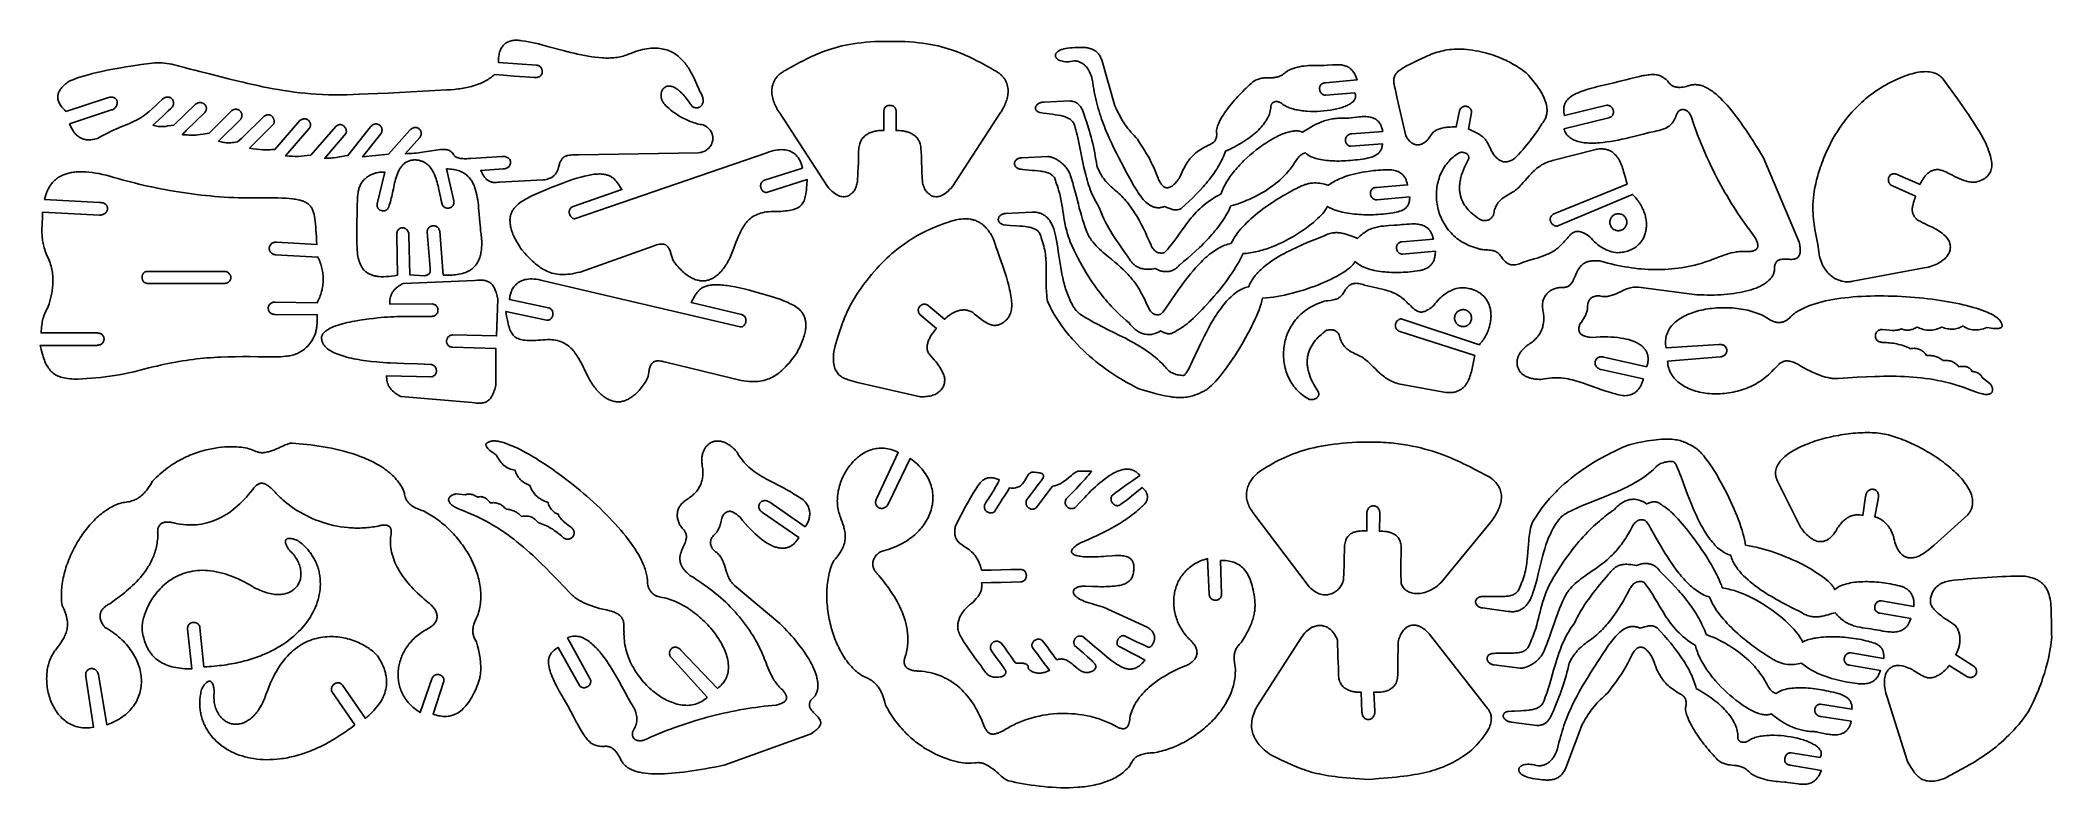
# Model space of a CAD drawing. Extents: x 0 to 511, y 0 to 190.
import ezdxf

# ---------------------------------------------------------------- set-up
doc = ezdxf.new("R2010")
doc.units = 0
doc.layers.add('LAYER_1', color=1, linetype='CONTINUOUS')

msp = doc.modelspace()

# ---------------------------------------------------------------- linework, layer by layer
at = {"layer": 'LAYER_1'}
for points in [[(7.46, 168.51), (7.7, 167.95), (7.83, 167.68), (7.97, 167.43), (8.11, 167.18), (8.25, 166.94), (8.4, 166.7), (8.56, 166.48), (8.72, 166.27), (8.89, 166.07), (9.06, 165.88), (9.24, 165.7), (9.43, 165.53), (9.62, 165.38), (9.82, 165.23), (10.03, 165.1), (10.24, 164.98), (10.47, 164.87), (10.7, 164.77), (10.94, 164.69), (11.18, 164.62), (11.44, 164.57), (11.7, 164.53), (11.98, 164.5), (12.26, 164.49), (12.55, 164.49), (12.85, 164.51), (13.16, 164.54), (13.48, 164.59), (13.81, 164.66), (14.15, 164.74), (14.51, 164.84), (15.38, 165.33), (16.23, 165.78), (17.04, 166.19), (17.83, 166.57), (18.6, 166.92), (19.33, 167.24), (20.74, 167.84), (22.06, 168.4), (22.69, 168.67), (23.3, 168.94), (23.89, 169.21), (24.47, 169.5), (25.04, 169.8), (25.59, 170.12), (25.86, 170.3), (26.16, 170.52), (26.5, 170.77), (26.86, 171.06), (27.64, 171.7), (28.44, 172.39), (29.23, 173.1), (29.96, 173.76), (31.05, 174.78), (31.16, 174.89), (31.28, 174.99), (31.4, 175.07), (31.53, 175.15), (31.66, 175.21), (31.8, 175.26), (31.93, 175.3), (32.07, 175.32), (32.21, 175.34), (32.35, 175.34), (32.49, 175.34), (32.62, 175.32), (32.76, 175.29), (32.88, 175.25), (33.01, 175.2), (33.13, 175.15), (33.24, 175.08), (33.35, 175), (33.45, 174.91), (33.53, 174.81), (33.61, 174.7), (33.68, 174.58), (33.74, 174.45), (33.79, 174.32), (33.82, 174.17), (33.84, 174.01), (33.84, 173.85), (33.83, 173.67), (33.81, 173.49), (33.76, 173.3), (33.7, 173.1), (33.62, 172.89), (33.07, 172.35), (32.5, 171.81), (31.3, 170.69), (30, 169.51), (28.59, 168.23), (28.93, 168.12), (29.27, 168.03), (29.59, 167.96), (29.91, 167.91), (30.22, 167.88), (30.53, 167.86), (30.84, 167.86), (31.14, 167.86), (31.45, 167.88), (31.77, 167.91), (32.42, 168), (33.88, 168.22), (39.46, 173.51), (39.61, 173.62), (39.75, 173.72), (39.9, 173.79), (40.05, 173.86), (40.2, 173.9), (40.35, 173.93), (40.5, 173.95), (40.65, 173.95), (40.79, 173.94), (40.94, 173.91), (41.08, 173.88), (41.21, 173.83), (41.34, 173.77), (41.46, 173.7), (41.58, 173.62), (41.68, 173.53), (41.78, 173.44), (41.87, 173.33), (41.95, 173.22), (42.03, 173.11), (42.09, 172.98), (42.13, 172.85), (42.17, 172.72), (42.19, 172.58), (42.2, 172.44), (42.19, 172.3), (42.17, 172.16), (42.13, 172.01), (42.07, 171.86), (42, 171.71), (41.9, 171.57), (41.79, 171.42), (37.03, 166.83), (36.68, 166.46), (36.4, 166.18), (36.21, 165.98), (36.15, 165.91), (36.12, 165.85), (36.12, 165.8), (36.12, 165.79), (36.14, 165.77), (36.19, 165.75), (36.27, 165.75), (36.54, 165.76), (36.94, 165.79), (37.32, 165.74), (37.7, 165.7), (38.08, 165.68), (38.45, 165.67), (38.82, 165.67), (39.18, 165.68), (39.55, 165.7), (39.91, 165.73), (40.64, 165.81), (41.37, 165.91), (42.87, 166.14), (48.52, 171.84), (48.67, 171.95), (48.83, 172.05), (48.98, 172.12), (49.13, 172.18), (49.29, 172.22), (49.43, 172.25), (49.58, 172.27), (49.72, 172.27), (49.86, 172.26), (50, 172.23), (50.13, 172.2), (50.25, 172.15), (50.37, 172.1), (50.48, 172.03), (50.59, 171.95), (50.69, 171.87), (50.78, 171.78), (50.87, 171.68), (50.95, 171.57), (51.01, 171.46), (51.07, 171.34), (51.12, 171.22), (51.16, 171.09), (51.19, 170.96), (51.21, 170.82), (51.21, 170.69), (51.21, 170.55), (51.19, 170.41), (51.16, 170.27), (51.11, 170.13), (51.05, 169.99), (50.98, 169.85), (45.26, 164.19), (45.6, 164.07), (45.93, 163.97), (46.26, 163.89), (46.59, 163.82), (46.91, 163.77), (47.22, 163.74), (47.53, 163.72), (47.83, 163.72), (48.13, 163.72), (48.42, 163.74), (48.71, 163.77), (48.99, 163.81), (49.27, 163.85), (49.54, 163.9), (50.06, 164.01), (51.21, 164.9), (56.87, 170.51), (57.05, 170.61), (57.22, 170.7), (57.39, 170.76), (57.55, 170.81), (57.7, 170.84), (57.85, 170.85), (57.99, 170.85), (58.13, 170.83), (58.26, 170.8), (58.39, 170.76), (58.51, 170.71), (58.62, 170.64), (58.73, 170.56), (58.82, 170.48), (58.92, 170.39), (59, 170.29), (59.08, 170.18), (59.15, 170.07), (59.21, 169.96), (59.26, 169.84), (59.31, 169.72), (59.34, 169.59), (59.37, 169.47), (59.39, 169.35), (59.4, 169.23), (59.4, 169.11), (59.4, 168.99), (59.38, 168.88), (59.36, 168.78), (59.32, 168.68), (59.27, 168.59), (59.22, 168.5), (53.15, 162.33), (54.05, 162.21), (54.91, 162.1), (55.73, 162.03), (56.51, 161.98), (57.28, 161.95), (57.66, 161.95), (58.03, 161.96), (58.41, 161.98), (58.78, 162), (59.16, 162.03), (59.54, 162.07), (65.89, 169.36), (66.05, 169.48), (66.22, 169.58), (66.38, 169.66), (66.54, 169.73), (66.7, 169.77), (66.86, 169.8), (67.01, 169.82), (67.16, 169.82), (67.3, 169.8), (67.44, 169.78), (67.57, 169.74), (67.7, 169.69), (67.82, 169.62), (67.94, 169.55), (68.04, 169.47), (68.14, 169.38), (68.24, 169.28), (68.32, 169.17), (68.39, 169.06), (68.46, 168.94), (68.51, 168.82), (68.55, 168.69), (68.59, 168.56), (68.61, 168.43), (68.62, 168.29), (68.61, 168.16), (68.6, 168.02), (68.57, 167.88), (68.52, 167.75), (68.46, 167.61), (68.39, 167.48), (68.3, 167.35), (62.31, 160.42), (63.19, 160.34), (64, 160.3), (64.76, 160.28), (65.5, 160.29), (66.24, 160.33), (67, 160.4), (67.8, 160.5), (68.67, 160.62), (75.04, 167.86), (75.17, 167.98), (75.3, 168.08), (75.43, 168.16), (75.56, 168.23), (75.69, 168.28), (75.83, 168.32), (75.96, 168.34), (76.09, 168.35), (76.21, 168.35), (76.34, 168.34), (76.46, 168.31), (76.58, 168.28), (76.7, 168.23), (76.81, 168.17), (76.92, 168.11), (77.02, 168.03), (77.12, 167.95), (77.21, 167.86), (77.29, 167.76), (77.37, 167.66), (77.45, 167.55), (77.51, 167.44), (77.57, 167.32), (77.62, 167.2), (77.66, 167.07), (77.69, 166.95), (77.71, 166.82), (77.72, 166.69), (77.72, 166.55), (77.71, 166.42), (77.69, 166.29), (77.65, 166.16), (72.25, 159.81), (72.65, 159.81), (73.04, 159.82), (73.42, 159.84), (73.79, 159.86), (74.15, 159.9), (74.5, 159.94), (75.21, 160.04), (75.9, 160.16), (76.61, 160.29), (77.35, 160.42), (78.13, 160.54), (83.83, 167.76), (83.99, 167.93), (84.15, 168.08), (84.31, 168.2), (84.47, 168.3), (84.63, 168.39), (84.79, 168.45), (84.95, 168.49), (85.11, 168.52), (85.26, 168.53), (85.41, 168.52), (85.56, 168.5), (85.7, 168.46), (85.83, 168.41), (85.96, 168.35), (86.08, 168.28), (86.2, 168.19), (86.3, 168.09), (86.4, 167.99), (86.49, 167.87), (86.57, 167.75), (86.63, 167.62), (86.69, 167.49), (86.73, 167.35), (86.76, 167.21), (86.78, 167.06), (86.78, 166.91), (86.77, 166.76), (86.74, 166.6), (86.69, 166.45), (86.63, 166.3), (86.55, 166.15), (86.45, 166), (81.84, 160.16), (88.46, 160.87), (93.83, 166.92), (93.98, 167.07), (94.14, 167.2), (94.3, 167.31), (94.46, 167.41), (94.62, 167.48), (94.78, 167.54), (94.94, 167.58), (95.09, 167.6), (95.24, 167.61), (95.39, 167.61), (95.54, 167.59), (95.68, 167.55), (95.81, 167.51), (95.94, 167.45), (96.06, 167.38), (96.17, 167.3), (96.28, 167.2), (96.38, 167.1), (96.46, 166.99), (96.54, 166.88), (96.6, 166.75), (96.66, 166.62), (96.7, 166.48), (96.73, 166.33), (96.74, 166.18), (96.74, 166.03), (96.72, 165.87), (96.69, 165.71), (96.64, 165.55), (96.58, 165.38), (96.5, 165.22), (96.4, 165.05), (92.69, 160.96), (93.26, 160.98), (93.82, 161.01), (94.38, 161.04), (94.92, 161.09), (95.47, 161.14), (96.01, 161.2), (97.09, 161.34), (98.18, 161.5), (99.3, 161.67), (100.44, 161.85), (101.63, 162.02), (101.92, 162.05), (102.19, 162.07), (102.46, 162.07), (102.72, 162.05), (102.97, 162.02), (103.21, 161.98), (103.44, 161.92), (103.66, 161.84), (103.87, 161.74), (104.07, 161.63), (104.27, 161.5), (104.45, 161.35), (104.63, 161.18), (104.79, 160.99), (104.95, 160.79), (105.09, 160.56), (105.13, 160.49), (105.18, 160.42), (105.23, 160.36), (105.3, 160.29), (105.38, 160.24), (105.46, 160.18), (105.65, 160.08), (105.87, 159.99), (106.11, 159.91), (106.38, 159.84), (106.66, 159.79), (106.97, 159.75), (107.29, 159.72), (107.61, 159.7), (107.95, 159.69), (108.29, 159.7), (108.64, 159.71), (108.98, 159.74), (109.32, 159.78), (117.26, 160.28), (117.53, 160.28), (117.78, 160.26), (118.01, 160.22), (118.22, 160.17), (118.41, 160.1), (118.59, 160.03), (118.75, 159.94), (118.89, 159.83), (119.01, 159.72), (119.12, 159.6), (119.21, 159.48), (119.28, 159.34), (119.34, 159.21), (119.38, 159.06), (119.41, 158.92), (119.42, 158.77), (119.41, 158.62), (119.39, 158.48), (119.35, 158.33), (119.3, 158.19), (119.23, 158.05), (119.15, 157.92), (119.05, 157.79), (118.94, 157.67), (118.82, 157.55), (118.68, 157.45), (118.52, 157.36), (118.36, 157.28), (118.18, 157.21), (117.98, 157.15), (117.77, 157.12), (117.55, 157.09), (111.86, 156.74), (111.97, 156.49), (112.08, 156.24), (112.2, 156.01), (112.31, 155.79), (112.43, 155.58), (112.55, 155.39), (112.68, 155.2), (112.8, 155.03), (112.93, 154.87), (113.06, 154.72), (113.2, 154.59), (113.33, 154.46), (113.47, 154.34), (113.61, 154.24), (113.76, 154.14), (113.9, 154.05), (114.05, 153.98), (114.2, 153.91), (114.36, 153.85), (114.51, 153.8), (114.67, 153.75), (114.83, 153.72), (115, 153.69), (115.16, 153.67), (115.5, 153.65), (115.85, 153.66), (116.21, 153.7), (116.58, 153.75), (127.69, 154.33), (128.08, 154.37), (128.46, 154.44), (128.82, 154.53), (129.17, 154.64), (129.5, 154.78), (129.8, 154.93), (129.95, 155.02), (130.09, 155.11), (130.22, 155.21), (130.35, 155.32), (130.48, 155.43), (130.6, 155.55), (130.71, 155.67), (130.82, 155.8), (130.92, 155.93), (131.02, 156.07), (131.11, 156.21), (131.19, 156.36), (131.27, 156.52), (131.35, 156.68), (131.41, 156.85), (131.47, 157.02), (131.53, 157.2), (131.57, 157.38), (131.61, 157.57), (131.65, 157.77), (131.72, 158.03), (131.8, 158.28), (131.88, 158.51), (131.96, 158.72), (132.05, 158.92), (132.14, 159.11), (132.24, 159.28), (132.34, 159.44), (132.44, 159.59), (132.55, 159.72), (132.67, 159.85), (132.79, 159.96), (132.91, 160.06), (133.04, 160.15), (133.18, 160.23), (133.32, 160.3), (133.47, 160.37), (133.63, 160.43), (133.79, 160.47), (133.96, 160.52), (134.32, 160.58), (134.72, 160.63), (135.14, 160.66), (135.61, 160.67), (136.64, 160.68), (167.16, 161.2), (167.51, 161.24), (167.84, 161.3), (168.16, 161.4), (168.47, 161.51), (168.76, 161.65), (169.03, 161.8), (169.28, 161.98), (169.52, 162.17), (169.74, 162.38), (169.94, 162.6), (170.12, 162.83), (170.28, 163.08), (170.42, 163.34), (170.54, 163.61), (170.63, 163.88), (170.7, 164.16), (170.75, 164.44), (170.78, 164.73), (170.78, 165.02), (170.76, 165.31), (170.71, 165.6), (170.63, 165.89), (170.53, 166.17), (170.4, 166.45), (170.24, 166.72), (170.05, 166.98), (169.84, 167.23), (169.59, 167.48), (169.45, 167.59), (169.31, 167.71), (169.16, 167.82), (169, 167.92), (168.83, 168.02), (168.66, 168.12), (168.48, 168.22), (168.29, 168.31), (167.9, 168.36), (167.52, 168.42), (167.13, 168.5), (166.75, 168.59), (166.37, 168.7), (165.99, 168.81), (165.61, 168.94), (165.24, 169.08), (164.87, 169.22), (164.51, 169.38), (164.15, 169.54), (163.79, 169.71), (163.44, 169.89), (163.1, 170.07), (162.43, 170.44), (161.8, 170.83), (161.2, 171.23), (160.64, 171.63), (160.12, 172.03), (159.65, 172.41), (159.22, 172.78), (158.86, 173.13), (158.55, 173.45), (158.43, 173.59), (158.32, 173.73), (158.21, 173.88), (158.12, 174.03), (158.03, 174.18), (157.95, 174.34), (157.88, 174.5), (157.82, 174.66), (157.77, 174.82), (157.72, 174.98), (157.69, 175.14), (157.66, 175.3), (157.64, 175.46), (157.63, 175.62), (157.62, 175.78), (157.63, 175.94), (157.64, 176.09), (157.66, 176.24), (157.68, 176.39), (157.72, 176.54), (157.76, 176.68), (157.8, 176.82), (157.86, 176.95), (157.92, 177.08), (157.99, 177.2), (158.06, 177.32), (158.14, 177.43), (158.23, 177.54), (158.33, 177.64), (158.43, 177.73), (158.54, 177.81), (158.65, 177.88), (158.77, 177.95), (158.9, 178.01), (159.03, 178.06), (159.17, 178.1), (159.31, 178.12), (159.46, 178.14), (159.62, 178.15), (159.78, 178.14), (159.94, 178.13), (160.11, 178.1), (160.29, 178.06), (160.47, 178.01), (160.66, 177.94), (160.85, 177.86), (161.04, 177.77), (161.24, 177.66), (161.45, 177.53), (161.66, 177.39), (161.87, 177.24), (162.09, 177.07), (162.32, 176.88), (162.54, 176.68), (162.77, 176.45), (163.01, 176.21), (163.25, 175.96), (163.49, 175.68), (163.74, 175.39), (163.99, 175.07), (164.24, 174.74), (164.5, 174.38), (164.76, 174.01), (165.02, 173.62), (165.15, 173.43), (165.28, 173.26), (165.42, 173.11), (165.56, 172.99), (165.71, 172.88), (165.87, 172.79), (166.03, 172.71), (166.19, 172.66), (166.35, 172.62), (166.51, 172.6), (166.67, 172.59), (166.83, 172.61), (166.99, 172.63), (167.14, 172.68), (167.29, 172.74), (167.43, 172.81), (167.57, 172.9), (167.7, 173), (167.81, 173.11), (167.92, 173.24), (168.02, 173.38), (168.1, 173.54), (168.18, 173.7), (168.23, 173.88), (168.28, 174.07), (168.3, 174.27), (168.31, 174.48), (168.3, 174.71), (168.27, 174.94), (168.22, 175.18), (168.15, 175.43), (168.06, 175.69), (167.85, 176.06), (167.64, 176.49), (167.42, 176.95), (167.2, 177.45), (166.73, 178.53), (166.47, 179.11), (166.2, 179.7), (165.91, 180.31), (165.61, 180.92), (165.28, 181.53), (164.93, 182.15), (164.56, 182.75), (164.36, 183.05), (164.16, 183.34), (163.94, 183.63), (163.72, 183.92), (163.5, 184.2), (163.26, 184.47), (163.02, 184.74), (162.77, 185), (162.51, 185.25), (162.23, 185.49), (161.96, 185.73), (161.67, 185.95), (161.37, 186.17), (161.06, 186.37), (160.74, 186.56), (160.41, 186.74), (160.07, 186.91), (159.71, 187.07), (159.35, 187.21), (158.97, 187.33), (158.59, 187.44), (158.19, 187.54), (157.77, 187.62), (157.35, 187.68), (156.91, 187.72), (156.46, 187.75), (155.99, 187.76), (155.51, 187.75), (155.02, 187.72), (154.52, 187.66), (153.99, 187.59), (153.46, 187.5), (152.91, 187.38), (152.34, 187.24), (151.76, 187.08), (151.16, 186.89), (150.54, 186.68), (149.91, 186.44), (149.55, 186.28), (149.18, 186.13), (148.8, 186), (148.42, 185.87), (148.03, 185.76), (147.65, 185.66), (147.25, 185.57), (146.85, 185.5), (146.45, 185.43), (146.05, 185.38), (145.64, 185.33), (145.22, 185.3), (144.81, 185.27), (144.39, 185.26), (143.97, 185.25), (143.54, 185.26), (143.11, 185.27), (142.68, 185.29), (141.81, 185.35), (140.93, 185.44), (140.05, 185.56), (139.15, 185.7), (138.25, 185.86), (137.35, 186.04), (136.44, 186.24), (135.53, 186.45), (134.61, 186.68), (132.79, 187.15), (129.17, 188.13), (127.39, 188.6), (126.52, 188.82), (125.65, 189.02), (124.79, 189.21), (123.95, 189.38), (123.12, 189.54), (122.3, 189.66), (121.97, 189.71), (121.64, 189.74), (121.32, 189.76), (121.01, 189.77), (120.7, 189.77), (120.41, 189.75), (120.12, 189.73), (119.84, 189.69), (119.57, 189.63), (119.31, 189.56), (119.06, 189.48), (118.82, 189.39), (118.59, 189.28), (118.36, 189.15), (118.15, 189.01), (117.95, 188.86), (117.76, 188.69), (117.58, 188.51), (117.41, 188.3), (117.25, 188.09), (117.11, 187.85), (116.97, 187.6), (116.85, 187.34), (116.74, 187.05), (116.64, 186.75), (116.55, 186.43), (116.48, 186.09), (116.42, 185.74), (116.38, 185.36), (116.34, 184.97), (116.32, 184.56), (116.32, 184.13), (126.03, 183.43), (126.19, 183.41), (126.34, 183.37), (126.49, 183.32), (126.62, 183.25), (126.75, 183.17), (126.87, 183.08), (126.98, 182.98), (127.08, 182.86), (127.17, 182.74), (127.25, 182.62), (127.32, 182.48), (127.37, 182.34), (127.42, 182.2), (127.45, 182.06), (127.47, 181.91), (127.47, 181.76), (127.47, 181.61), (127.45, 181.47), (127.41, 181.33), (127.36, 181.19), (127.29, 181.06), (127.21, 180.93), (127.11, 180.81), (127, 180.7), (126.86, 180.6), (126.71, 180.52), (126.55, 180.44), (126.36, 180.38), (126.16, 180.33), (125.93, 180.3), (125.69, 180.28), (125.43, 180.28), (124.27, 180.36), (123, 180.45), (120.29, 180.67), (117.63, 180.88), (115.37, 181.06), (115.12, 180.84), (114.85, 180.62), (114.58, 180.41), (114.3, 180.21), (114.01, 180.02), (113.71, 179.83), (113.41, 179.65), (113.09, 179.47), (112.77, 179.3), (112.44, 179.14), (112.1, 178.98), (111.76, 178.83), (111.4, 178.69), (111.04, 178.55), (110.67, 178.42), (110.29, 178.29), (109.91, 178.17), (109.51, 178.06), (109.11, 177.96), (108.7, 177.86), (108.28, 177.77), (107.86, 177.68), (107.42, 177.6), (106.98, 177.53), (106.53, 177.46), (106.07, 177.4), (105.13, 177.3), (104.16, 177.22), (103.16, 177.17), (100.19, 176.99), (97.17, 176.81), (94.16, 176.64), (91.2, 176.49), (88.36, 176.35), (85.69, 176.22), (83.24, 176.13), (81.06, 176.06), (79.42, 175.97), (77.81, 175.92), (76.23, 175.9), (74.67, 175.9), (73.15, 175.93), (71.65, 175.99), (70.17, 176.07), (68.72, 176.18), (67.29, 176.31), (65.89, 176.45), (64.5, 176.62), (63.13, 176.81), (61.78, 177.01), (60.45, 177.23), (59.14, 177.46), (57.83, 177.71), (56.55, 177.97), (55.27, 178.24), (54, 178.52), (52.75, 178.8), (51.5, 179.1), (50.27, 179.4), (47.81, 180.01), (42.94, 181.26), (40.51, 181.87), (39.29, 182.16), (38.06, 182.45), (36.66, 182.87), (35.98, 183.06), (35.31, 183.23), (34.66, 183.39), (34.02, 183.54), (33.39, 183.67), (32.77, 183.78), (32.15, 183.87), (31.53, 183.95), (30.92, 184), (30.3, 184.03), (29.68, 184.03), (29.05, 184.01), (28.42, 183.97), (27.78, 183.89), (25.61, 183.6), (23.61, 183.3), (21.75, 183.01), (20.03, 182.72), (18.44, 182.43), (16.97, 182.15), (15.62, 181.86), (14.38, 181.58), (13.24, 181.3), (12.19, 181.02), (11.22, 180.74), (10.32, 180.47), (9.5, 180.19), (8.73, 179.91), (8.02, 179.64), (7.35, 179.36), (7.03, 179.14), (6.73, 178.91), (6.45, 178.68), (6.19, 178.46), (5.95, 178.23), (5.72, 178.01), (5.51, 177.78), (5.32, 177.56), (5.15, 177.33), (5, 177.1), (4.87, 176.88), (4.75, 176.65), (4.65, 176.42), (4.57, 176.19), (4.52, 175.96), (4.48, 175.73), (4.45, 175.49), (4.45, 175.25), (4.47, 175.02), (4.51, 174.78), (4.56, 174.54), (4.64, 174.29), (4.73, 174.05), (4.85, 173.8), (4.99, 173.55), (5.14, 173.3), (5.32, 173.04), (5.51, 172.78), (5.73, 172.52), (5.96, 172.25), (6.22, 171.99), (6.5, 171.71), (16.79, 175.05), (17.09, 175.16), (17.38, 175.24), (17.64, 175.29), (17.89, 175.32), (18.12, 175.32), (18.33, 175.31), (18.52, 175.27), (18.7, 175.22), (18.86, 175.15), (19, 175.06), (19.13, 174.96), (19.24, 174.84), (19.33, 174.72), (19.4, 174.58), (19.46, 174.44), (19.51, 174.29), (19.53, 174.13), (19.54, 173.97), (19.54, 173.8), (19.52, 173.64), (19.48, 173.47), (19.43, 173.31), (19.37, 173.15), (19.29, 172.99), (19.19, 172.84), (19.08, 172.7), (18.96, 172.57), (18.82, 172.44), (18.67, 172.33), (18.5, 172.23), (18.32, 172.14), (18.13, 172.07), (7.46, 168.51)], [(215.74, 173.24), (215.54, 173.23), (215.36, 173.21), (215.19, 173.17), (215.03, 173.12), (214.89, 173.05), (214.77, 172.98), (214.65, 172.89), (214.55, 172.79), (214.47, 172.68), (214.39, 172.56), (214.33, 172.42), (214.28, 172.28), (214.24, 172.13), (214.21, 171.96), (214.2, 171.79), (214.19, 171.6), (214.21, 166.88), (213.81, 166.89), (213.37, 166.87), (212.9, 166.83), (212.41, 166.77), (212.16, 166.72), (211.9, 166.67), (211.65, 166.6), (211.4, 166.53), (211.14, 166.45), (210.89, 166.36), (210.64, 166.25), (210.4, 166.14), (210.16, 166.02), (209.92, 165.88), (209.7, 165.73), (209.48, 165.56), (209.27, 165.39), (209.07, 165.2), (208.88, 164.99), (208.71, 164.77), (208.55, 164.54), (208.4, 164.29), (208.27, 164.02), (208.15, 163.74), (208.05, 163.44), (207.97, 163.12), (207.91, 162.78), (207.87, 162.43), (207.78, 161.23), (207.74, 160.43), (207.72, 159.85), (207.72, 159.3), (207.71, 158.61), (207.68, 157.59), (207.62, 156.07), (207.5, 153.86), (207.44, 153.55), (207.37, 153.24), (207.28, 152.94), (207.18, 152.65), (207.06, 152.37), (206.93, 152.09), (206.79, 151.83), (206.63, 151.58), (206.46, 151.35), (206.28, 151.13), (206.08, 150.92), (205.87, 150.74), (205.66, 150.57), (205.43, 150.42), (205.19, 150.3), (204.94, 150.2), (204.68, 150.12), (204.41, 150.06), (204.14, 150.04), (203.85, 150.04), (203.55, 150.07), (203.25, 150.13), (202.94, 150.22), (202.62, 150.34), (202.3, 150.5), (201.97, 150.69), (201.63, 150.92), (201.29, 151.19), (200.94, 151.49), (200.59, 151.84), (200.23, 152.23), (199.87, 152.66), (187.69, 171.4), (187.53, 171.62), (187.37, 171.85), (187.21, 172.11), (187.05, 172.38), (186.9, 172.67), (186.74, 172.97), (186.6, 173.28), (186.46, 173.6), (186.32, 173.94), (186.2, 174.29), (186.09, 174.64), (185.99, 175), (185.91, 175.37), (185.84, 175.74), (185.79, 176.12), (185.76, 176.5), (185.75, 176.88), (185.77, 177.27), (185.8, 177.65), (185.87, 178.03), (185.96, 178.41), (186.07, 178.79), (186.14, 178.97), (186.22, 179.16), (186.31, 179.34), (186.4, 179.52), (186.5, 179.7), (186.61, 179.88), (186.73, 180.06), (186.86, 180.23), (187, 180.4), (187.14, 180.57), (187.3, 180.74), (187.47, 180.91), (187.64, 181.07), (187.83, 181.23), (188.02, 181.38), (188.23, 181.53), (188.44, 181.68), (188.67, 181.83), (188.91, 181.97), (189.16, 182.11), (190.29, 182.73), (191.45, 183.37), (192.63, 184.02), (193.85, 184.66), (194.48, 184.98), (195.12, 185.3), (195.78, 185.62), (196.46, 185.93), (197.15, 186.23), (197.87, 186.53), (198.6, 186.81), (199.36, 187.09), (200.14, 187.36), (200.95, 187.62), (201.79, 187.87), (202.65, 188.1), (203.54, 188.31), (204.47, 188.52), (205.43, 188.7), (206.42, 188.87), (207.44, 189.02), (208.51, 189.15), (209.61, 189.26), (210.75, 189.35), (211.93, 189.42), (213.16, 189.46), (214.43, 189.48), (215.74, 189.47), (217.06, 189.48), (218.32, 189.46), (219.55, 189.42), (220.73, 189.35), (221.87, 189.26), (222.98, 189.15), (224.04, 189.02), (225.07, 188.87), (226.06, 188.7), (227.01, 188.52), (227.94, 188.31), (228.83, 188.1), (229.7, 187.87), (230.53, 187.62), (231.34, 187.36), (232.12, 187.09), (232.88, 186.81), (233.62, 186.53), (234.33, 186.23), (235.03, 185.93), (235.7, 185.62), (236.36, 185.3), (237, 184.98), (237.63, 184.66), (238.86, 184.02), (240.04, 183.37), (241.19, 182.73), (242.32, 182.11), (242.57, 181.97), (242.81, 181.83), (243.04, 181.68), (243.25, 181.53), (243.46, 181.38), (243.66, 181.23), (243.84, 181.07), (244.02, 180.91), (244.18, 180.74), (244.34, 180.57), (244.48, 180.4), (244.62, 180.23), (244.75, 180.06), (244.87, 179.88), (244.98, 179.7), (245.08, 179.52), (245.18, 179.34), (245.26, 179.16), (245.34, 178.97), (245.41, 178.79), (245.53, 178.41), (245.62, 178.03), (245.68, 177.65), (245.72, 177.27), (245.73, 176.88), (245.72, 176.5), (245.69, 176.12), (245.64, 175.74), (245.57, 175.37), (245.49, 175), (245.39, 174.64), (245.28, 174.29), (245.16, 173.94), (245.03, 173.6), (244.89, 173.28), (244.74, 172.97), (244.59, 172.67), (244.43, 172.38), (244.27, 172.11), (244.11, 171.85), (243.95, 171.62), (243.8, 171.4), (231.61, 152.66), (231.25, 152.23), (230.89, 151.84), (230.54, 151.49), (230.19, 151.19), (229.85, 150.92), (229.51, 150.69), (229.18, 150.5), (228.86, 150.34), (228.54, 150.22), (228.23, 150.13), (227.93, 150.07), (227.63, 150.04), (227.35, 150.04), (227.07, 150.06), (226.8, 150.12), (226.54, 150.2), (226.29, 150.3), (226.05, 150.42), (225.83, 150.57), (225.61, 150.74), (225.4, 150.92), (225.21, 151.13), (225.03, 151.35), (224.85, 151.58), (224.7, 151.83), (224.55, 152.09), (224.42, 152.37), (224.31, 152.65), (224.2, 152.94), (224.11, 153.24), (224.04, 153.55), (223.98, 153.86), (223.86, 156.07), (223.8, 157.59), (223.77, 158.61), (223.76, 159.3), (223.76, 159.85), (223.74, 160.43), (223.7, 161.23), (223.61, 162.43), (223.57, 162.78), (223.51, 163.12), (223.43, 163.44), (223.33, 163.73), (223.22, 164.02), (223.09, 164.28), (222.94, 164.53), (222.78, 164.77), (222.61, 164.98), (222.42, 165.19), (222.22, 165.38), (222.01, 165.55), (221.8, 165.71), (221.57, 165.86), (221.34, 166), (221.1, 166.12), (220.86, 166.24), (220.61, 166.34), (220.36, 166.43), (220.11, 166.51), (219.86, 166.58), (219.6, 166.64), (219.35, 166.69), (219.1, 166.74), (218.62, 166.8), (218.15, 166.84), (217.71, 166.85), (217.31, 166.85), (217.29, 171.64), (217.29, 171.78), (217.28, 171.93), (217.26, 172.07), (217.22, 172.21), (217.17, 172.35), (217.11, 172.48), (217.03, 172.6), (216.94, 172.72), (216.84, 172.83), (216.73, 172.93), (216.6, 173.01), (216.45, 173.09), (216.3, 173.15), (216.13, 173.2), (215.94, 173.23), (215.74, 173.24)], [(262.6, 184.56), (262.08, 184.45), (261.59, 184.38), (261.12, 184.33), (260.68, 184.32), (260.27, 184.33), (259.88, 184.37), (259.52, 184.43), (259.19, 184.51), (258.9, 184.62), (258.63, 184.74), (258.4, 184.87), (258.3, 184.94), (258.2, 185.02), (258.11, 185.1), (258.04, 185.18), (257.97, 185.26), (257.91, 185.35), (257.86, 185.44), (257.81, 185.53), (257.78, 185.62), (257.76, 185.71), (257.74, 185.81), (257.74, 185.9), (257.75, 186), (257.76, 186.09), (257.79, 186.19), (257.82, 186.28), (257.87, 186.38), (257.93, 186.47), (257.99, 186.56), (258.07, 186.65), (258.16, 186.75), (258.26, 186.83), (258.37, 186.92), (258.49, 187.01), (258.62, 187.09), (258.76, 187.17), (258.91, 187.25), (259.08, 187.32), (259.26, 187.39), (259.45, 187.46), (259.86, 187.58), (260.32, 187.68), (260.83, 187.77), (261.39, 187.83), (262.01, 187.88), (262.67, 187.89), (263.35, 187.94), (264, 187.97), (264.61, 187.96), (264.91, 187.95), (265.19, 187.93), (265.47, 187.9), (265.74, 187.86), (266, 187.82), (266.25, 187.76), (266.5, 187.7), (266.73, 187.63), (266.96, 187.55), (267.18, 187.46), (267.39, 187.36), (267.59, 187.24), (267.79, 187.12), (267.98, 186.99), (268.16, 186.84), (268.33, 186.68), (268.49, 186.52), (268.65, 186.34), (268.8, 186.14), (268.94, 185.94), (269.07, 185.72), (269.2, 185.49), (269.32, 185.24), (269.43, 184.98), (269.53, 184.71), (269.63, 184.42), (272.84, 173.12), (273.17, 172.4), (273.5, 171.72), (273.83, 171.08), (274.15, 170.47), (274.47, 169.9), (274.8, 169.35), (275.13, 168.83), (275.46, 168.33), (275.8, 167.85), (276.16, 167.38), (276.52, 166.92), (276.9, 166.47), (277.3, 166.01), (277.71, 165.56), (278.15, 165.1), (278.6, 164.63), (278.91, 164.1), (279.21, 163.6), (279.82, 162.64), (280.42, 161.69), (280.73, 161.19), (281.04, 160.68), (281.36, 160.13), (281.68, 159.54), (282.01, 158.91), (282.35, 158.22), (282.7, 157.47), (283.06, 156.65), (283.43, 155.74), (283.81, 154.75), (283.93, 154.46), (284.05, 154.19), (284.18, 153.94), (284.31, 153.71), (284.44, 153.49), (284.58, 153.29), (284.71, 153.11), (284.86, 152.95), (285, 152.81), (285.15, 152.68), (285.3, 152.57), (285.46, 152.49), (285.61, 152.42), (285.77, 152.37), (285.94, 152.33), (286.1, 152.32), (286.27, 152.33), (286.44, 152.35), (286.62, 152.39), (286.8, 152.46), (286.98, 152.54), (287.16, 152.64), (287.35, 152.76), (287.54, 152.89), (287.73, 153.05), (287.93, 153.23), (288.13, 153.42), (288.33, 153.64), (288.53, 153.87), (288.74, 154.12), (288.95, 154.39), (289.16, 154.68), (289.68, 155.81), (289.94, 156.37), (290.21, 156.93), (290.49, 157.48), (290.79, 158.03), (290.96, 158.3), (291.13, 158.57), (291.3, 158.84), (291.49, 159.11), (291.69, 159.38), (291.9, 159.64), (292.12, 159.9), (292.35, 160.16), (292.6, 160.41), (292.86, 160.67), (293.14, 160.92), (293.44, 161.17), (293.75, 161.41), (294.07, 161.66), (294.42, 161.9), (294.79, 162.13), (295.17, 162.36), (295.58, 162.59), (296.01, 162.82), (296.46, 163.04), (297.06, 163.33), (297.32, 163.47), (297.55, 163.6), (297.75, 163.74), (297.93, 163.88), (298.09, 164.02), (298.22, 164.18), (298.34, 164.34), (298.43, 164.52), (298.51, 164.72), (298.58, 164.94), (298.63, 165.18), (298.67, 165.44), (298.69, 165.74), (298.71, 166.06), (298.68, 166.19), (298.66, 166.33), (298.65, 166.47), (298.64, 166.62), (298.65, 166.77), (298.66, 166.93), (298.71, 167.26), (298.79, 167.61), (298.9, 167.97), (299.04, 168.35), (299.21, 168.74), (299.4, 169.15), (299.61, 169.56), (299.85, 169.99), (300.11, 170.43), (300.39, 170.87), (300.7, 171.32), (301.01, 171.77), (301.35, 172.23), (301.7, 172.7), (302.06, 173.16), (302.44, 173.63), (302.83, 174.09), (303.22, 174.55), (303.63, 175.01), (304.04, 175.47), (304.46, 175.92), (304.89, 176.36), (305.31, 176.8), (305.74, 177.23), (306.17, 177.64), (306.6, 178.05), (307.03, 178.44), (307.45, 178.82), (307.87, 179.19), (308.16, 179.38), (308.46, 179.55), (308.74, 179.7), (309.02, 179.82), (309.3, 179.92), (309.57, 180.01), (309.84, 180.07), (310.11, 180.12), (310.37, 180.16), (310.63, 180.19), (310.89, 180.2), (311.15, 180.21), (311.66, 180.22), (312.17, 180.22), (312.68, 180.24), (312.93, 180.25), (313.19, 180.28), (313.45, 180.31), (313.72, 180.36), (313.98, 180.42), (314.25, 180.5), (314.53, 180.6), (314.8, 180.72), (315.09, 180.86), (315.37, 181.02), (315.66, 181.21), (315.96, 181.43), (316.27, 181.68), (316.58, 181.96), (316.82, 182.09), (317.07, 182.21), (317.32, 182.32), (317.58, 182.43), (317.84, 182.53), (318.11, 182.62), (318.64, 182.79), (319.19, 182.93), (319.75, 183.05), (320.32, 183.15), (320.89, 183.22), (321.46, 183.29), (322.03, 183.33), (322.6, 183.37), (323.16, 183.39), (323.72, 183.4), (324.26, 183.4), (325.32, 183.39), (325.66, 183.39), (326.01, 183.4), (326.71, 183.43), (328.08, 183.52), (328.75, 183.55), (329.08, 183.56), (329.41, 183.56), (329.73, 183.55), (330.05, 183.53), (330.36, 183.49), (330.66, 183.45), (330.96, 183.39), (331.25, 183.31), (331.53, 183.21), (331.8, 183.1), (332.07, 182.97), (332.33, 182.81), (332.58, 182.63), (332.82, 182.42), (333.04, 182.19), (333.26, 181.92), (333.47, 181.63), (333.67, 181.31), (333.85, 180.95), (334.02, 180.57), (334.18, 180.14), (334.33, 179.68), (326.31, 178.97), (326.1, 178.95), (325.9, 178.91), (325.73, 178.86), (325.57, 178.79), (325.43, 178.71), (325.3, 178.62), (325.19, 178.52), (325.09, 178.41), (325.01, 178.29), (324.94, 178.16), (324.89, 178.03), (324.85, 177.9), (324.82, 177.76), (324.81, 177.61), (324.81, 177.47), (324.82, 177.33), (324.84, 177.18), (324.88, 177.04), (324.92, 176.9), (324.98, 176.76), (325.04, 176.63), (325.12, 176.51), (325.2, 176.39), (325.3, 176.28), (325.4, 176.18), (325.51, 176.09), (325.63, 176.01), (325.75, 175.95), (325.88, 175.9), (326.02, 175.86), (326.17, 175.84), (326.32, 175.83), (333.73, 176.41), (333.83, 176.19), (333.9, 175.98), (333.94, 175.77), (333.95, 175.56), (333.94, 175.36), (333.91, 175.17), (333.85, 174.98), (333.77, 174.79), (333.66, 174.61), (333.54, 174.44), (333.39, 174.26), (333.22, 174.1), (333.03, 173.94), (332.83, 173.78), (332.6, 173.63), (332.36, 173.48), (332.1, 173.34), (331.83, 173.21), (331.54, 173.08), (331.24, 172.95), (330.92, 172.84), (330.59, 172.72), (330.25, 172.61), (329.9, 172.51), (329.53, 172.42), (329.16, 172.33), (328.78, 172.24), (328.39, 172.16), (327.58, 172.02), (326.76, 171.91), (325.91, 171.82), (325.05, 171.76), (324.19, 171.72), (323.33, 171.71), (322.47, 171.72), (321.62, 171.77), (321.2, 171.8), (320.79, 171.84), (320.39, 171.89), (319.99, 171.94), (319.6, 172), (319.21, 172.07), (318.84, 172.14), (318.47, 172.23), (318.12, 172.32), (317.77, 172.42), (317.44, 172.52), (317.12, 172.64), (316.82, 172.76), (316.53, 172.89), (316.25, 173.02), (315.99, 173.17), (315.74, 173.32), (315.52, 173.48), (315.31, 173.65), (315.11, 173.83), (314.97, 173.91), (314.83, 173.97), (314.68, 174.03), (314.55, 174.08), (314.41, 174.13), (314.28, 174.16), (314.15, 174.18), (314.02, 174.2), (313.9, 174.2), (313.78, 174.2), (313.66, 174.2), (313.55, 174.18), (313.44, 174.16), (313.34, 174.13), (313.24, 174.09), (313.15, 174.05), (313.06, 174), (312.97, 173.94), (312.9, 173.88), (312.82, 173.81), (312.76, 173.74), (312.7, 173.66), (312.64, 173.57), (312.59, 173.49), (312.55, 173.39), (312.52, 173.29), (312.49, 173.19), (312.47, 173.08), (312.46, 172.97), (312.45, 172.85), (312.45, 172.73), (312.46, 172.61), (312.39, 172.21), (312.3, 171.82), (312.19, 171.42), (312.06, 171.03), (311.91, 170.65), (311.74, 170.26), (311.54, 169.89), (311.33, 169.51), (311.1, 169.14), (310.84, 168.77), (310.57, 168.41), (310.28, 168.04), (309.97, 167.69), (309.64, 167.33), (309.3, 166.98), (308.93, 166.63), (308.55, 166.29), (308.15, 165.95), (307.74, 165.61), (307.31, 165.28), (306.86, 164.95), (306.39, 164.63), (305.91, 164.3), (305.41, 163.99), (304.9, 163.67), (304.37, 163.36), (303.83, 163.05), (303.27, 162.75), (302.7, 162.45), (302.11, 162.15), (301.51, 161.86), (300.9, 161.57), (300.74, 161.12), (300.58, 160.67), (300.39, 160.22), (300.19, 159.77), (299.98, 159.32), (299.75, 158.87), (299.51, 158.42), (299.25, 157.97), (298.98, 157.52), (298.7, 157.07), (298.41, 156.61), (298.1, 156.16), (297.78, 155.71), (297.45, 155.25), (297.1, 154.8), (296.75, 154.35), (296.38, 153.89), (296, 153.44), (295.61, 152.99), (295.22, 152.53), (294.39, 151.62), (293.52, 150.71), (292.61, 149.8), (291.68, 148.89), (290.7, 147.97), (289.7, 147.06), (289.37, 146.92), (289.06, 146.82), (288.77, 146.75), (288.49, 146.71), (288.23, 146.69), (287.98, 146.7), (287.73, 146.74), (287.49, 146.79), (287.25, 146.85), (287.01, 146.93), (286.52, 147.12), (286, 147.34), (285.72, 147.44), (285.42, 147.55), (285.21, 147.47), (285.01, 147.41), (284.8, 147.36), (284.6, 147.31), (284.4, 147.28), (284.21, 147.26), (284.02, 147.25), (283.83, 147.24), (283.64, 147.25), (283.45, 147.27), (283.27, 147.29), (283.08, 147.33), (282.9, 147.37), (282.72, 147.42), (282.55, 147.48), (282.37, 147.55), (282.2, 147.63), (282.02, 147.72), (281.85, 147.81), (281.68, 147.92), (281.35, 148.15), (281.02, 148.41), (280.69, 148.7), (280.37, 149.02), (280.05, 149.37), (279.73, 149.75), (279.42, 150.15), (279.1, 150.58), (278.79, 151.03), (278.47, 151.51), (278.16, 152.01), (277.84, 152.53), (277.53, 153.07), (277.21, 153.63), (276.56, 154.8), (275.9, 156.04), (274.51, 158.68), (273.86, 159.91), (273.23, 161.13), (272.62, 162.35), (272.03, 163.56), (271.47, 164.77), (270.93, 166), (270.67, 166.61), (270.41, 167.24), (270.17, 167.86), (269.93, 168.49), (269.69, 169.13), (269.47, 169.77), (269.25, 170.42), (269.03, 171.08), (268.83, 171.74), (268.63, 172.42), (268.44, 173.1), (268.26, 173.8), (268.09, 174.5), (267.92, 175.22), (267.77, 175.95), (267.62, 176.69), (267.48, 177.45), (267.35, 178.22), (267.23, 179.01), (267.12, 179.81), (266.97, 180.34), (266.8, 180.85), (266.61, 181.32), (266.41, 181.76), (266.3, 181.97), (266.18, 182.17), (266.07, 182.37), (265.95, 182.55), (265.82, 182.73), (265.69, 182.9), (265.55, 183.06), (265.42, 183.21), (265.27, 183.35), (265.12, 183.49), (264.97, 183.62), (264.82, 183.74), (264.65, 183.85), (264.49, 183.96), (264.32, 184.05), (264.15, 184.14), (263.97, 184.22), (263.79, 184.29), (263.6, 184.36), (263.41, 184.42), (263.21, 184.46), (263.01, 184.5), (262.81, 184.54), (262.6, 184.56)], [(360.35, 171.86), (359.53, 167.76), (359.02, 167.76), (358.53, 167.75), (358.07, 167.74), (357.64, 167.71), (357.24, 167.68), (356.86, 167.63), (356.51, 167.58), (356.18, 167.52), (355.87, 167.45), (355.58, 167.38), (355.31, 167.3), (355.06, 167.21), (354.83, 167.11), (354.61, 167.01), (354.41, 166.91), (354.23, 166.8), (354.06, 166.69), (353.9, 166.57), (353.75, 166.44), (353.61, 166.32), (353.49, 166.19), (353.37, 166.06), (353.15, 165.78), (352.95, 165.5), (352.77, 165.22), (352.4, 164.65), (352.25, 164.49), (352.1, 164.34), (351.94, 164.19), (351.78, 164.06), (351.62, 163.93), (351.45, 163.81), (351.28, 163.7), (351.11, 163.6), (350.93, 163.51), (350.75, 163.43), (350.57, 163.36), (350.39, 163.3), (350.21, 163.26), (350.02, 163.23), (349.84, 163.21), (349.65, 163.21), (349.46, 163.22), (349.27, 163.25), (349.08, 163.29), (348.89, 163.35), (348.71, 163.43), (348.52, 163.52), (348.33, 163.63), (348.14, 163.76), (347.96, 163.9), (347.78, 164.07), (347.6, 164.26), (347.42, 164.46), (347.24, 164.69), (347.07, 164.94), (346.9, 165.21), (346.73, 165.5), (344.54, 174.99), (344.14, 176.68), (343.97, 177.4), (343.83, 178.04), (343.73, 178.63), (343.69, 178.9), (343.67, 179.16), (343.65, 179.4), (343.65, 179.64), (343.67, 179.86), (343.7, 180.08), (343.74, 180.29), (343.8, 180.49), (343.88, 180.69), (343.97, 180.88), (344.08, 181.07), (344.21, 181.25), (344.36, 181.43), (344.53, 181.62), (344.72, 181.8), (344.94, 181.98), (345.17, 182.16), (345.43, 182.35), (345.72, 182.54), (346.02, 182.74), (346.36, 182.94), (346.72, 183.15), (347.79, 183.68), (348.82, 184.19), (349.82, 184.69), (350.79, 185.16), (351.75, 185.6), (352.22, 185.81), (352.7, 186.02), (353.18, 186.21), (353.66, 186.39), (354.15, 186.56), (354.64, 186.72), (355.14, 186.86), (355.65, 187), (356.17, 187.12), (356.7, 187.22), (357.24, 187.31), (357.8, 187.39), (358.37, 187.44), (358.96, 187.48), (359.56, 187.51), (360.18, 187.51), (360.83, 187.5), (361.5, 187.47), (362.18, 187.41), (362.9, 187.34), (363.64, 187.24), (364.4, 187.12), (365.13, 186.98), (365.83, 186.83), (366.51, 186.67), (367.16, 186.5), (367.8, 186.32), (368.41, 186.13), (368.99, 185.94), (369.56, 185.75), (370.11, 185.54), (370.63, 185.34), (371.13, 185.13), (371.62, 184.92), (372.08, 184.71), (372.52, 184.49), (372.94, 184.28), (373.34, 184.07), (374.09, 183.65), (374.76, 183.25), (375.35, 182.86), (375.88, 182.5), (376.33, 182.18), (376.71, 181.89), (377.29, 181.47), (377.82, 180.87), (378.39, 180.22), (378.98, 179.51), (379.57, 178.77), (379.86, 178.38), (380.15, 177.99), (380.43, 177.58), (380.7, 177.17), (380.97, 176.75), (381.21, 176.33), (381.45, 175.9), (381.67, 175.47), (381.86, 175.03), (382.04, 174.59), (382.2, 174.15), (382.33, 173.71), (382.43, 173.26), (382.51, 172.82), (382.53, 172.59), (382.55, 172.37), (382.56, 172.15), (382.56, 171.93), (382.56, 171.71), (382.54, 171.49), (382.51, 171.27), (382.48, 171.05), (382.44, 170.83), (382.38, 170.61), (382.32, 170.4), (382.24, 170.18), (382.16, 169.97), (382.06, 169.75), (381.96, 169.54), (381.84, 169.33), (381.71, 169.13), (381.57, 168.92), (381.41, 168.71), (381.25, 168.51), (380.72, 167.7), (380.19, 166.89), (379.62, 166.06), (378.99, 165.17), (378.64, 164.71), (378.27, 164.22), (377.87, 163.71), (377.44, 163.18), (376.97, 162.62), (376.47, 162.03), (375.92, 161.4), (375.32, 160.74), (375, 160.41), (374.67, 160.11), (374.36, 159.85), (374.06, 159.62), (373.76, 159.43), (373.47, 159.27), (373.19, 159.14), (372.92, 159.04), (372.66, 158.97), (372.41, 158.92), (372.16, 158.89), (371.93, 158.89), (371.7, 158.9), (371.48, 158.94), (371.27, 158.99), (371.07, 159.06), (370.88, 159.13), (370.69, 159.22), (370.52, 159.32), (370.35, 159.43), (370.19, 159.54), (370.04, 159.66), (369.77, 159.9), (369.53, 160.14), (369.33, 160.36), (369.03, 160.69), (368.7, 161.26), (368.41, 161.79), (368.17, 162.29), (367.95, 162.75), (367.74, 163.19), (367.53, 163.6), (367.3, 163.98), (367.18, 164.17), (367.06, 164.36), (366.92, 164.54), (366.77, 164.72), (366.61, 164.89), (366.43, 165.07), (366.24, 165.24), (366.03, 165.41), (365.8, 165.58), (365.55, 165.75), (365.28, 165.93), (364.98, 166.1), (364.66, 166.27), (364.32, 166.45), (363.94, 166.63), (363.53, 166.81), (363.1, 166.99), (362.63, 167.18), (363.43, 171.45), (363.41, 171.62), (363.39, 171.78), (363.35, 171.92), (363.3, 172.06), (363.24, 172.2), (363.16, 172.32), (363.08, 172.43), (362.99, 172.53), (362.9, 172.62), (362.79, 172.71), (362.68, 172.78), (362.56, 172.84), (362.44, 172.9), (362.32, 172.94), (362.19, 172.97), (362.06, 173), (361.93, 173.01), (361.8, 173.01), (361.67, 173), (361.53, 172.98), (361.41, 172.95), (361.28, 172.91), (361.16, 172.86), (361.04, 172.79), (360.93, 172.72), (360.82, 172.63), (360.72, 172.53), (360.63, 172.42), (360.55, 172.3), (360.47, 172.16), (360.41, 172.02), (360.35, 171.86)], [(386.85, 167.28), (398.23, 170.09), (398.41, 170.14), (398.57, 170.2), (398.71, 170.27), (398.85, 170.36), (398.96, 170.45), (399.07, 170.56), (399.16, 170.67), (399.24, 170.79), (399.3, 170.92), (399.35, 171.05), (399.39, 171.18), (399.42, 171.32), (399.43, 171.47), (399.44, 171.61), (399.43, 171.75), (399.41, 171.89), (399.38, 172.03), (399.33, 172.17), (399.28, 172.31), (399.22, 172.44), (399.15, 172.56), (399.06, 172.68), (398.97, 172.78), (398.87, 172.88), (398.76, 172.97), (398.64, 173.05), (398.51, 173.12), (398.37, 173.18), (398.22, 173.22), (398.07, 173.24), (397.91, 173.25), (397.74, 173.25), (387.01, 170.64), (386.92, 171.08), (386.86, 171.5), (386.83, 171.9), (386.82, 172.29), (386.83, 172.47), (386.85, 172.65), (386.87, 172.83), (386.91, 173), (386.95, 173.17), (386.99, 173.34), (387.05, 173.5), (387.11, 173.66), (387.18, 173.82), (387.25, 173.97), (387.34, 174.12), (387.43, 174.26), (387.53, 174.4), (387.64, 174.54), (387.75, 174.68), (387.88, 174.81), (388.15, 175.07), (388.45, 175.32), (388.78, 175.56), (389.15, 175.79), (389.55, 176.01), (389.98, 176.23), (390.44, 176.44), (390.94, 176.65), (391.47, 176.85), (392.03, 177.04), (392.63, 177.23), (393.26, 177.42), (393.92, 177.61), (394.62, 177.8), (395.36, 177.99), (396.13, 178.18), (397.78, 178.56), (399.56, 178.96), (401.12, 179.35), (402.53, 179.71), (403.81, 180.04), (404.97, 180.33), (406.02, 180.58), (406.96, 180.78), (407.4, 180.86), (407.82, 180.93), (408.22, 180.99), (408.6, 181.03), (408.96, 181.06), (409.31, 181.07), (409.64, 181.07), (409.96, 181.05), (410.26, 181.02), (410.56, 180.96), (410.84, 180.89), (411.12, 180.8), (411.39, 180.7), (411.66, 180.57), (411.92, 180.42), (412.18, 180.26), (412.43, 180.07), (412.69, 179.86), (412.95, 179.63), (413.21, 179.37), (413.35, 179.17), (413.49, 178.99), (413.64, 178.82), (413.79, 178.67), (413.95, 178.53), (414.11, 178.4), (414.28, 178.29), (414.45, 178.19), (414.63, 178.1), (414.8, 178.03), (414.98, 177.97), (415.17, 177.91), (415.36, 177.87), (415.55, 177.84), (415.74, 177.82), (415.93, 177.81), (416.13, 177.8), (416.33, 177.81), (416.74, 177.83), (417.15, 177.89), (417.57, 177.97), (417.99, 178.06), (418.41, 178.17), (419.26, 178.41), (419.5, 178.45), (419.74, 178.48), (419.99, 178.5), (420.24, 178.5), (420.48, 178.49), (420.73, 178.47), (420.98, 178.44), (421.24, 178.39), (421.49, 178.33), (421.74, 178.26), (422, 178.18), (422.26, 178.09), (422.52, 177.98), (422.78, 177.86), (423.04, 177.73), (423.31, 177.59), (423.57, 177.44), (423.84, 177.28), (424.11, 177.1), (424.37, 176.92), (424.65, 176.72), (424.92, 176.52), (425.47, 176.07), (426.02, 175.59), (426.58, 175.06), (427.14, 174.5), (427.71, 173.9), (428.29, 173.26), (428.87, 172.58), (429.46, 171.87), (430.05, 171.13), (430.65, 170.35), (431.25, 169.54), (431.86, 168.7), (432.47, 167.83), (433.09, 166.93), (433.71, 166.01), (434.34, 165.06), (434.97, 164.08), (435.61, 163.07), (436.26, 162.05), (437.56, 159.92), (446.57, 138.53), (446.65, 138.15), (446.71, 137.78), (446.77, 137.44), (446.8, 137.12), (446.83, 136.82), (446.84, 136.54), (446.84, 136.28), (446.83, 136.04), (446.8, 135.82), (446.77, 135.62), (446.72, 135.43), (446.67, 135.26), (446.6, 135.1), (446.53, 134.96), (446.44, 134.83), (446.35, 134.72), (446.25, 134.62), (446.14, 134.53), (446.02, 134.46), (445.9, 134.39), (445.77, 134.33), (445.64, 134.29), (445.5, 134.25), (445.35, 134.22), (445.05, 134.17), (444.73, 134.15), (444.4, 134.15), (444.06, 134.16), (443.36, 134.19), (443.02, 134.2), (442.68, 134.2), (442.35, 134.18), (442.03, 134.14), (441.88, 134.11), (441.73, 134.07), (441.58, 134.03), (441.44, 133.97), (441.31, 133.91), (441.18, 133.83), (441.06, 133.75), (440.95, 133.65), (440.84, 133.54), (440.74, 133.41), (440.65, 133.27), (440.57, 133.12), (440.5, 132.95), (440.43, 132.77), (440.38, 132.56), (440.34, 132.34), (440.31, 132.11), (440.28, 131.85), (440.28, 131.57), (440.28, 131.28), (440.24, 131.06), (440.19, 130.84), (440.12, 130.63), (440.05, 130.42), (439.96, 130.22), (439.86, 130.02), (439.75, 129.83), (439.62, 129.63), (439.49, 129.45), (439.34, 129.26), (439.18, 129.08), (439.01, 128.91), (438.83, 128.74), (438.64, 128.57), (438.44, 128.41), (438.23, 128.25), (438.01, 128.09), (437.78, 127.94), (437.54, 127.79), (437.29, 127.65), (437.04, 127.51), (436.77, 127.38), (436.21, 127.12), (435.63, 126.87), (435.01, 126.65), (434.36, 126.43), (433.68, 126.24), (432.98, 126.06), (432.26, 125.89), (431.52, 125.74), (430.75, 125.61), (429.97, 125.49), (429.17, 125.38), (428.35, 125.3), (427.52, 125.22), (426.68, 125.16), (425.83, 125.12), (424.98, 125.09), (424.11, 125.08), (423.25, 125.08), (422.38, 125.1), (421.5, 125.13), (420.63, 125.18), (405.78, 127.06), (405.43, 127.09), (405.08, 127.1), (404.74, 127.08), (404.41, 127.05), (404.08, 127), (403.76, 126.94), (403.45, 126.86), (403.14, 126.76), (402.84, 126.66), (402.54, 126.54), (402.25, 126.42), (401.96, 126.29), (401.38, 126.02), (400.82, 125.75), (400.25, 125.48), (399.67, 125.23), (399.38, 125.12), (399.09, 125.02), (398.8, 124.93), (398.5, 124.85), (398.19, 124.79), (397.88, 124.74), (397.57, 124.71), (397.25, 124.7), (396.92, 124.71), (396.58, 124.75), (396.24, 124.81), (395.89, 124.89), (395.5, 124.89), (395.15, 124.85), (394.98, 124.83), (394.82, 124.79), (394.66, 124.75), (394.51, 124.71), (394.37, 124.65), (394.23, 124.59), (394.1, 124.53), (393.98, 124.45), (393.86, 124.38), (393.75, 124.29), (393.64, 124.2), (393.54, 124.1), (393.45, 123.99), (393.36, 123.88), (393.28, 123.76), (393.21, 123.64), (393.14, 123.51), (393.08, 123.37), (393.03, 123.22), (392.98, 123.07), (392.94, 122.91), (392.9, 122.75), (392.85, 122.4), (392.82, 122.03), (392.82, 121.63), (392.8, 121.44), (392.78, 121.25), (392.73, 121.05), (392.68, 120.84), (392.61, 120.62), (392.52, 120.39), (392.42, 120.15), (392.3, 119.9), (392.17, 119.64), (392.03, 119.37), (391.87, 119.09), (391.69, 118.81), (391.3, 118.2), (390.84, 117.57), (390.77, 117.3), (390.71, 117.04), (390.67, 116.8), (390.65, 116.58), (390.65, 116.37), (390.67, 116.18), (390.7, 116), (390.75, 115.83), (390.81, 115.67), (390.88, 115.53), (390.97, 115.4), (391.07, 115.28), (391.18, 115.17), (391.3, 115.06), (391.43, 114.97), (391.56, 114.89), (391.7, 114.82), (391.85, 114.75), (392, 114.69), (392.16, 114.64), (392.48, 114.55), (392.81, 114.48), (393.13, 114.43), (393.44, 114.39), (394, 114.34), (395.06, 114.4), (396.08, 114.44), (397.05, 114.45), (397.98, 114.44), (398.87, 114.41), (399.71, 114.36), (400.51, 114.28), (401.27, 114.18), (401.99, 114.06), (402.66, 113.92), (403.3, 113.76), (403.89, 113.58), (404.17, 113.49), (404.45, 113.39), (404.71, 113.28), (404.96, 113.17), (405.2, 113.06), (405.44, 112.94), (405.66, 112.82), (405.87, 112.69), (406.08, 112.56), (406.27, 112.43), (406.46, 112.29), (406.63, 112.15), (406.8, 112), (406.96, 111.85), (407.1, 111.7), (407.24, 111.54), (407.37, 111.38), (407.49, 111.22), (407.6, 111.05), (407.7, 110.88), (407.79, 110.7), (407.87, 110.53), (407.95, 110.35), (408.01, 110.16), (408.07, 109.98), (408.12, 109.79), (408.16, 109.59), (408.19, 109.4), (408.21, 109.2), (408.22, 109), (408.22, 108.8), (408.22, 108.59), (408.21, 108.39), (408.19, 108.18), (408.16, 107.96), (408.12, 107.75), (408.07, 107.53), (408.02, 107.31), (407.88, 106.87), (396.97, 109.3), (396.76, 109.36), (396.55, 109.39), (396.36, 109.4), (396.17, 109.39), (395.99, 109.37), (395.83, 109.33), (395.67, 109.27), (395.53, 109.19), (395.39, 109.11), (395.27, 109.01), (395.16, 108.9), (395.06, 108.78), (394.98, 108.66), (394.91, 108.52), (394.85, 108.38), (394.8, 108.23), (394.78, 108.08), (394.76, 107.93), (394.76, 107.78), (394.78, 107.62), (394.81, 107.47), (394.86, 107.31), (394.93, 107.16), (395.01, 107.02), (395.11, 106.88), (395.23, 106.75), (395.37, 106.62), (395.53, 106.51), (395.71, 106.4), (395.9, 106.31), (396.12, 106.22), (396.35, 106.16), (407, 103.78), (406.95, 103.56), (406.89, 103.34), (406.82, 103.11), (406.74, 102.88), (406.65, 102.65), (406.55, 102.42), (406.44, 102.19), (406.32, 101.96), (406.19, 101.74), (406.05, 101.52), (405.89, 101.3), (405.72, 101.1), (405.54, 100.9), (405.35, 100.71), (405.15, 100.53), (404.93, 100.36), (404.7, 100.2), (404.46, 100.06), (404.2, 99.93), (403.93, 99.82), (403.64, 99.73), (403.34, 99.65), (403.03, 99.59), (402.7, 99.56), (402.35, 99.54), (401.99, 99.55), (401.62, 99.58), (401.23, 99.64), (400.82, 99.72), (400.39, 99.83), (399.95, 99.97), (399.49, 100.13), (398.94, 100.27), (398.39, 100.42), (397.83, 100.58), (397.28, 100.75), (396.74, 100.92), (396.19, 101.11), (395.09, 101.5), (392.91, 102.3), (391.81, 102.69), (391.25, 102.87), (390.7, 103.05), (390.14, 103.22), (389.58, 103.38), (389.02, 103.53), (388.46, 103.66), (387.89, 103.78), (387.32, 103.88), (386.74, 103.97), (386.16, 104.03), (385.57, 104.08), (384.98, 104.1), (384.39, 104.1), (383.79, 104.08), (383.18, 104.02), (382.57, 103.94), (381.95, 103.83), (381.33, 103.69), (380.99, 103.68), (380.66, 103.68), (380.35, 103.69), (380.04, 103.71), (379.74, 103.73), (379.45, 103.76), (379.17, 103.81), (378.9, 103.86), (378.63, 103.91), (378.38, 103.98), (378.13, 104.05), (377.9, 104.13), (377.67, 104.21), (377.46, 104.31), (377.25, 104.41), (377.05, 104.51), (376.86, 104.62), (376.68, 104.74), (376.51, 104.86), (376.34, 104.99), (376.19, 105.12), (376.05, 105.26), (375.91, 105.4), (375.78, 105.54), (375.67, 105.69), (375.56, 105.85), (375.46, 106.01), (375.37, 106.17), (375.28, 106.33), (375.21, 106.5), (375.15, 106.67), (375.09, 106.85), (375.05, 107.02), (375.01, 107.2), (374.98, 107.38), (374.96, 107.57), (374.95, 107.75), (374.95, 107.94), (374.95, 108.12), (374.97, 108.31), (374.99, 108.5), (375.02, 108.69), (375.07, 108.88), (375.12, 109.07), (375.18, 109.26), (375.24, 109.45), (375.32, 109.64), (375.41, 109.82), (375.5, 110.01), (375.6, 110.2), (375.71, 110.38), (375.83, 110.57), (375.96, 110.75), (376.1, 110.93), (376.25, 111.1), (376.4, 111.28), (376.56, 111.45), (376.73, 111.62), (376.91, 111.79), (377.1, 111.95), (377.3, 112.11), (377.51, 112.26), (377.72, 112.41), (377.95, 112.56), (378.23, 112.75), (378.51, 112.95), (378.77, 113.14), (379.03, 113.35), (379.27, 113.56), (379.5, 113.78), (379.72, 114), (379.93, 114.22), (380.12, 114.45), (380.31, 114.69), (380.48, 114.93), (380.65, 115.17), (380.8, 115.43), (380.94, 115.68), (381.07, 115.94), (381.19, 116.21), (381.29, 116.48), (381.39, 116.76), (381.47, 117.04), (381.54, 117.33), (381.61, 117.62), (381.66, 117.92), (381.69, 118.22), (381.72, 118.53), (381.74, 118.84), (381.74, 119.16), (381.73, 119.48), (381.72, 119.81), (381.69, 120.15), (381.65, 120.48), (381.59, 120.83), (381.53, 121.18), (381.47, 121.49), (381.43, 121.81), (381.41, 122.11), (381.41, 122.41), (381.42, 122.7), (381.44, 122.98), (381.48, 123.26), (381.54, 123.53), (381.61, 123.79), (381.7, 124.04), (381.8, 124.29), (381.92, 124.52), (382.04, 124.75), (382.18, 124.96), (382.33, 125.17), (382.5, 125.37), (382.67, 125.56), (382.86, 125.73), (383.05, 125.9), (383.26, 126.06), (383.47, 126.2), (383.7, 126.34), (383.93, 126.46), (384.17, 126.57), (384.42, 126.67), (384.67, 126.76), (384.94, 126.83), (385.2, 126.89), (385.48, 126.94), (385.76, 126.98), (386.05, 127), (386.34, 127.01), (386.56, 127), (386.77, 127.01), (386.98, 127.03), (387.17, 127.06), (387.35, 127.1), (387.52, 127.15), (387.69, 127.21), (387.84, 127.28), (387.98, 127.36), (388.12, 127.45), (388.25, 127.54), (388.38, 127.64), (388.49, 127.75), (388.6, 127.87), (388.71, 127.99), (388.81, 128.12), (388.99, 128.4), (389.17, 128.7), (389.32, 129.01), (389.47, 129.33), (389.77, 130.01), (390.07, 130.7), (390.23, 131.05), (390.4, 131.38), (390.6, 131.71), (390.81, 132.03), (390.93, 132.18), (391.05, 132.33), (391.18, 132.47), (391.31, 132.61), (391.46, 132.74), (391.61, 132.87), (391.77, 132.99), (391.94, 133.1), (392.12, 133.21), (392.31, 133.31), (392.51, 133.4), (392.72, 133.48), (392.94, 133.56), (393.17, 133.62), (393.42, 133.68), (393.68, 133.72), (393.95, 133.76), (394.23, 133.78), (394.53, 133.8), (394.85, 133.8), (395.18, 133.79), (395.52, 133.77), (395.88, 133.73), (396.26, 133.68), (397.12, 133.44), (397.98, 133.21), (398.84, 132.99), (399.7, 132.79), (400.56, 132.6), (401.42, 132.42), (402.28, 132.27), (403.14, 132.12), (403.99, 131.99), (404.85, 131.88), (405.7, 131.78), (406.55, 131.7), (407.41, 131.63), (408.26, 131.58), (409.11, 131.55), (409.96, 131.53), (410.81, 131.53), (411.65, 131.55), (412.5, 131.58), (413.35, 131.63), (414.19, 131.7), (415.03, 131.79), (415.88, 131.89), (416.72, 132.01), (417.56, 132.15), (418.4, 132.31), (419.23, 132.49), (420.07, 132.68), (420.91, 132.9), (421.74, 133.13), (422.58, 133.39), (423.41, 133.66), (423.96, 133.87), (424.52, 134.08), (425.67, 134.54), (426.25, 134.77), (426.85, 134.99), (427.46, 135.21), (428.07, 135.42), (428.7, 135.61), (429.35, 135.78), (430, 135.92), (430.34, 135.98), (430.68, 136.04), (431.02, 136.08), (431.36, 136.12), (431.71, 136.15), (432.07, 136.16), (432.42, 136.17), (432.79, 136.17), (433.15, 136.15), (433.52, 136.13), (433.95, 136.14), (434.35, 136.17), (434.53, 136.2), (434.71, 136.24), (434.88, 136.28), (435.03, 136.32), (435.18, 136.38), (435.32, 136.44), (435.44, 136.51), (435.56, 136.58), (435.66, 136.67), (435.76, 136.76), (435.84, 136.86), (435.91, 136.97), (435.97, 137.08), (436.02, 137.2), (436.05, 137.34), (436.07, 137.48), (436.08, 137.62), (436.08, 137.78), (436.06, 137.95), (436.03, 138.13), (435.99, 138.31), (435.93, 138.51), (435.86, 138.71), (435.77, 138.93), (435.67, 139.15), (435.56, 139.38), (435.42, 139.63), (435.28, 139.88), (434.65, 140.71), (434.03, 141.53), (433.42, 142.37), (432.82, 143.21), (432.22, 144.06), (431.63, 144.92), (431.05, 145.79), (430.48, 146.66), (429.91, 147.54), (429.35, 148.43), (428.81, 149.33), (428.27, 150.24), (427.73, 151.15), (427.21, 152.07), (426.69, 153), (426.19, 153.93), (425.69, 154.87), (425.2, 155.83), (424.72, 156.78), (424.25, 157.75), (423.78, 158.73), (423.33, 159.71), (422.89, 160.7), (422.45, 161.7), (422.02, 162.71), (421.61, 163.72), (421.2, 164.74), (420.8, 165.77), (420.41, 166.81), (420.04, 167.86), (419.67, 168.91), (419.31, 169.98), (419.23, 170.22), (419.14, 170.45), (419.05, 170.66), (418.94, 170.86), (418.83, 171.05), (418.72, 171.22), (418.59, 171.37), (418.47, 171.52), (418.34, 171.65), (418.2, 171.76), (418.06, 171.86), (417.92, 171.95), (417.77, 172.02), (417.63, 172.08), (417.48, 172.13), (417.33, 172.16), (417.19, 172.18), (417.04, 172.18), (416.9, 172.17), (416.75, 172.15), (416.61, 172.12), (416.48, 172.07), (416.34, 172.01), (416.22, 171.93), (416.09, 171.85), (415.97, 171.74), (415.86, 171.63), (415.76, 171.5), (415.66, 171.36), (415.57, 171.21), (415.49, 171.05), (415.42, 170.87), (415.29, 170.46), (415.14, 170.07), (414.97, 169.7), (414.78, 169.36), (414.57, 169.04), (414.34, 168.74), (414.09, 168.47), (413.82, 168.21), (413.54, 167.98), (413.23, 167.76), (412.91, 167.57), (412.56, 167.4), (412.2, 167.24), (411.82, 167.1), (411.42, 166.99), (411, 166.89), (410.46, 166.78), (409.87, 166.64), (408.51, 166.31), (406.97, 165.91), (405.27, 165.48), (403.47, 165.04), (402.54, 164.82), (401.59, 164.62), (400.63, 164.42), (399.67, 164.24), (398.71, 164.08), (397.76, 163.94), (396.81, 163.82), (395.88, 163.73), (395.42, 163.7), (394.96, 163.67), (394.51, 163.66), (394.07, 163.65), (393.63, 163.65), (393.2, 163.66), (392.78, 163.69), (392.37, 163.72), (391.97, 163.76), (391.58, 163.82), (391.19, 163.89), (390.82, 163.97), (390.46, 164.06), (390.12, 164.17), (389.78, 164.29), (389.46, 164.42), (389.15, 164.57), (388.86, 164.73), (388.58, 164.91), (388.32, 165.11), (388.07, 165.32), (387.84, 165.54), (387.63, 165.79), (387.43, 166.05), (387.26, 166.33), (387.1, 166.63), (386.96, 166.94), (386.85, 167.28)], [(470.3, 152.8), (476.13, 150.15), (476.02, 149.78), (475.89, 149.4), (475.76, 149), (475.63, 148.59), (475.51, 148.17), (475.41, 147.75), (475.37, 147.54), (475.34, 147.32), (475.31, 147.11), (475.3, 146.9), (475.3, 146.68), (475.31, 146.47), (475.33, 146.26), (475.36, 146.05), (475.42, 145.84), (475.48, 145.64), (475.57, 145.44), (475.67, 145.24), (475.79, 145.04), (475.93, 144.85), (476.1, 144.66), (476.28, 144.48), (476.49, 144.3), (476.72, 144.13), (476.98, 143.96), (477.27, 143.8), (477.84, 143.5), (478.38, 143.24), (479.34, 142.78), (480.19, 142.39), (480.59, 142.2), (480.97, 142), (481.35, 141.8), (481.72, 141.58), (482.1, 141.34), (482.49, 141.06), (482.88, 140.76), (483.29, 140.41), (483.72, 140.01), (484.18, 139.56), (484.36, 139.29), (484.52, 139.02), (484.65, 138.75), (484.76, 138.47), (484.85, 138.19), (484.91, 137.91), (484.95, 137.63), (484.97, 137.34), (484.96, 137.06), (484.94, 136.78), (484.88, 136.5), (484.81, 136.22), (484.71, 135.94), (484.58, 135.67), (484.43, 135.4), (484.26, 135.14), (484.07, 134.88), (483.85, 134.62), (483.61, 134.37), (483.35, 134.13), (483.06, 133.9), (482.74, 133.67), (482.41, 133.45), (482.05, 133.24), (481.66, 133.04), (481.26, 132.85), (480.83, 132.67), (480.37, 132.5), (479.89, 132.35), (479.39, 132.2), (478.86, 132.07), (478.31, 131.96), (460.24, 128.6), (459.98, 128.54), (459.71, 128.49), (459.43, 128.45), (459.14, 128.43), (458.85, 128.43), (458.54, 128.44), (458.23, 128.46), (457.92, 128.51), (457.6, 128.57), (457.27, 128.65), (456.95, 128.75), (456.62, 128.86), (456.3, 128.99), (455.97, 129.14), (455.65, 129.31), (455.33, 129.5), (455.02, 129.71), (454.71, 129.94), (454.41, 130.19), (454.12, 130.46), (453.84, 130.75), (453.57, 131.06), (453.31, 131.4), (453.06, 131.75), (452.83, 132.13), (452.61, 132.53), (452.4, 132.95), (452.22, 133.39), (452.05, 133.86), (451.9, 134.35), (451.77, 134.87), (451.67, 135.41), (451.59, 136.04), (451.5, 136.67), (451.4, 137.3), (451.29, 137.92), (451.06, 139.17), (450.82, 140.43), (450.59, 141.71), (450.48, 142.36), (450.38, 143.02), (450.29, 143.7), (450.22, 144.39), (450.15, 145.09), (450.11, 145.81), (450.08, 146.55), (450.07, 147.31), (450.09, 148.09), (450.13, 148.9), (450.2, 149.73), (450.29, 150.58), (450.42, 151.47), (450.58, 152.38), (450.78, 153.33), (451.01, 154.31), (451.28, 155.32), (451.43, 155.84), (451.59, 156.37), (451.77, 156.91), (451.95, 157.45), (452.14, 158.01), (452.35, 158.58), (452.57, 159.16), (452.8, 159.75), (453.04, 160.35), (453.3, 160.96), (453.77, 162), (454.25, 163), (454.74, 163.96), (455.25, 164.88), (455.76, 165.77), (456.28, 166.61), (456.81, 167.42), (457.34, 168.2), (457.87, 168.93), (458.4, 169.64), (458.93, 170.3), (459.46, 170.94), (459.99, 171.54), (460.51, 172.11), (461.03, 172.65), (461.53, 173.15), (462.03, 173.63), (462.51, 174.08), (462.98, 174.49), (463.44, 174.88), (463.88, 175.25), (464.3, 175.58), (464.7, 175.89), (465.09, 176.18), (465.78, 176.67), (466.37, 177.07), (467.2, 177.62), (467.86, 178.01), (468.53, 178.39), (469.18, 178.75), (469.83, 179.09), (470.46, 179.41), (471.09, 179.71), (471.72, 180), (472.33, 180.26), (472.93, 180.51), (473.52, 180.73), (474.11, 180.94), (474.68, 181.12), (475.24, 181.28), (475.79, 181.43), (476.32, 181.54), (476.85, 181.64), (477.36, 181.71), (477.86, 181.77), (478.34, 181.79), (478.81, 181.8), (479.26, 181.78), (479.7, 181.73), (480.13, 181.66), (480.54, 181.57), (480.93, 181.45), (481.12, 181.38), (481.3, 181.3), (481.48, 181.22), (481.66, 181.13), (481.83, 181.03), (482, 180.93), (482.16, 180.82), (482.32, 180.7), (482.48, 180.58), (482.63, 180.45), (482.77, 180.31), (482.91, 180.17), (483.05, 180.02), (483.18, 179.86), (484.22, 178.39), (485.42, 176.72), (486.74, 174.88), (488.13, 172.92), (488.83, 171.91), (489.54, 170.88), (490.24, 169.83), (490.93, 168.78), (491.61, 167.73), (492.26, 166.68), (492.89, 165.64), (493.49, 164.61), (493.77, 164.01), (494.03, 163.43), (494.26, 162.88), (494.48, 162.34), (494.68, 161.82), (494.85, 161.32), (495.01, 160.84), (495.14, 160.37), (495.26, 159.93), (495.35, 159.5), (495.42, 159.09), (495.46, 158.69), (495.49, 158.31), (495.49, 157.95), (495.47, 157.6), (495.43, 157.27), (495.36, 156.95), (495.27, 156.65), (495.16, 156.36), (495.02, 156.08), (494.86, 155.82), (494.67, 155.57), (494.46, 155.34), (494.23, 155.11), (493.97, 154.9), (493.68, 154.7), (493.37, 154.51), (493.03, 154.34), (492.66, 154.17), (492.27, 154.01), (491.86, 153.87), (491.41, 153.73), (491.13, 153.71), (490.83, 153.71), (490.54, 153.72), (490.24, 153.75), (489.94, 153.8), (489.64, 153.85), (489.33, 153.92), (489.03, 154), (488.72, 154.09), (488.42, 154.19), (487.81, 154.41), (487.21, 154.66), (486.61, 154.92), (486.04, 155.2), (485.48, 155.48), (484.44, 156), (483.97, 156.24), (483.53, 156.45), (483.14, 156.62), (482.95, 156.69), (482.78, 156.74), (482.5, 156.82), (482.22, 156.88), (481.94, 156.92), (481.68, 156.94), (481.42, 156.93), (481.17, 156.9), (480.93, 156.86), (480.7, 156.8), (480.47, 156.73), (480.25, 156.64), (480.04, 156.53), (479.83, 156.41), (479.64, 156.29), (479.45, 156.15), (479.27, 156), (479.09, 155.84), (478.92, 155.68), (478.76, 155.51), (478.61, 155.34), (478.47, 155.16), (478.2, 154.81), (477.96, 154.45), (477.75, 154.1), (477.57, 153.76), (477.42, 153.46), (477.3, 153.19), (471.6, 155.63), (471.39, 155.73), (471.2, 155.8), (471, 155.85), (470.82, 155.88), (470.65, 155.89), (470.48, 155.88), (470.32, 155.85), (470.17, 155.81), (470.03, 155.75), (469.9, 155.67), (469.78, 155.58), (469.67, 155.48), (469.57, 155.37), (469.49, 155.25), (469.41, 155.12), (469.35, 154.98), (469.3, 154.84), (469.26, 154.69), (469.23, 154.54), (469.22, 154.39), (469.23, 154.23), (469.24, 154.08), (469.28, 153.93), (469.32, 153.78), (469.39, 153.63), (469.47, 153.49), (469.56, 153.35), (469.67, 153.22), (469.8, 153.1), (469.95, 152.99), (470.11, 152.89), (470.3, 152.8)], [(253.86, 171.41), (253.67, 171.46), (253.5, 171.52), (253.35, 171.6), (253.21, 171.67), (253.09, 171.76), (252.99, 171.85), (252.9, 171.94), (252.82, 172.04), (252.77, 172.14), (252.72, 172.25), (252.7, 172.36), (252.68, 172.47), (252.68, 172.58), (252.69, 172.69), (252.72, 172.8), (252.76, 172.91), (252.81, 173.02), (252.87, 173.13), (252.95, 173.23), (253.03, 173.33), (253.13, 173.43), (253.23, 173.52), (253.35, 173.61), (253.48, 173.69), (253.61, 173.76), (253.76, 173.83), (253.91, 173.89), (254.07, 173.94), (254.24, 173.98), (254.42, 174.01), (254.6, 174.03), (254.79, 174.04), (261.37, 174.35), (261.68, 174.32), (261.99, 174.28), (262.29, 174.22), (262.57, 174.13), (262.71, 174.07), (262.85, 174.01), (262.98, 173.94), (263.11, 173.86), (263.24, 173.78), (263.37, 173.68), (263.49, 173.58), (263.62, 173.47), (263.73, 173.35), (263.85, 173.22), (263.97, 173.09), (264.08, 172.94), (264.19, 172.78), (264.3, 172.61), (264.51, 172.24), (264.71, 171.82), (264.9, 171.36), (265.08, 170.84), (265.25, 170.28), (265.71, 168.88), (266.16, 167.43), (266.38, 166.68), (266.6, 165.92), (266.81, 165.15), (267.01, 164.37), (267.21, 163.58), (267.39, 162.78), (267.57, 161.98), (267.73, 161.17), (267.88, 160.35), (268.02, 159.53), (268.14, 158.71), (268.25, 157.89), (268.43, 157.45), (268.62, 157.02), (268.82, 156.61), (269.03, 156.2), (269.25, 155.8), (269.49, 155.4), (269.74, 155.02), (270, 154.64), (270.28, 154.28), (270.57, 153.92), (270.88, 153.56), (271.21, 153.22), (271.55, 152.88), (271.92, 152.54), (272.3, 152.21), (272.69, 151.89), (273.09, 151.56), (273.48, 151.22), (273.86, 150.87), (274.23, 150.52), (274.59, 150.16), (274.94, 149.79), (275.29, 149.41), (275.62, 149.03), (275.95, 148.64), (276.27, 148.24), (276.58, 147.84), (276.88, 147.43), (277.18, 147.01), (277.47, 146.59), (277.75, 146.15), (278.03, 145.72), (278.31, 145.27), (278.58, 144.82), (279.11, 143.89), (279.62, 142.93), (280.11, 141.95), (280.6, 140.94), (281.08, 139.9), (281.56, 138.83), (282.04, 137.74), (282.17, 137.44), (282.32, 137.17), (282.49, 136.92), (282.66, 136.69), (282.85, 136.49), (283.05, 136.31), (283.26, 136.15), (283.47, 136.01), (283.7, 135.91), (283.93, 135.82), (284.16, 135.76), (284.4, 135.72), (284.64, 135.71), (284.89, 135.72), (285.14, 135.76), (285.38, 135.82), (285.83, 136.29), (286.25, 136.76), (286.66, 137.24), (287.06, 137.73), (287.45, 138.22), (287.83, 138.71), (288.56, 139.7), (289.27, 140.7), (289.98, 141.69), (290.7, 142.69), (291.07, 143.19), (291.44, 143.68), (291.83, 144.17), (292.22, 144.65), (292.63, 145.14), (293.05, 145.61), (293.49, 146.09), (293.94, 146.55), (294.41, 147.01), (294.91, 147.47), (295.43, 147.91), (295.97, 148.35), (296.53, 148.78), (297.13, 149.2), (297.76, 149.61), (298.41, 150.01), (299.1, 150.39), (299.82, 150.77), (299.95, 151.15), (300.09, 151.54), (300.25, 151.93), (300.43, 152.32), (300.62, 152.71), (300.82, 153.1), (301.04, 153.49), (301.27, 153.88), (301.51, 154.28), (301.77, 154.67), (302.03, 155.06), (302.31, 155.45), (302.6, 155.84), (302.9, 156.23), (303.21, 156.61), (303.53, 156.99), (303.86, 157.37), (304.2, 157.75), (304.54, 158.12), (304.9, 158.5), (305.25, 158.86), (305.62, 159.22), (306.37, 159.93), (307.14, 160.62), (307.93, 161.29), (308.73, 161.93), (309.53, 162.54), (310.35, 163.12), (311.16, 163.67), (311.97, 164.18), (312.77, 164.66), (313.17, 164.88), (313.57, 165.09), (313.96, 165.29), (314.34, 165.48), (314.73, 165.66), (315.1, 165.82), (315.48, 165.97), (315.84, 166.11), (316.2, 166.24), (316.55, 166.36), (316.9, 166.46), (317.23, 166.54), (317.56, 166.62), (317.88, 166.68), (318.19, 166.72), (318.49, 166.75), (318.78, 166.76), (319.05, 166.76), (319.32, 166.74), (319.57, 166.71), (319.82, 166.66), (320.05, 166.59), (320.26, 166.5), (320.46, 166.4), (321.19, 166.88), (321.9, 167.32), (322.6, 167.73), (323.28, 168.11), (323.96, 168.45), (324.64, 168.75), (324.97, 168.9), (325.31, 169.03), (325.64, 169.15), (325.98, 169.27), (326.32, 169.38), (326.66, 169.48), (327, 169.57), (327.34, 169.65), (327.68, 169.72), (328.03, 169.79), (328.38, 169.84), (328.73, 169.89), (329.09, 169.93), (329.45, 169.96), (329.81, 169.98), (330.18, 170), (330.55, 170), (330.93, 170), (331.32, 169.99), (331.71, 169.97), (331.98, 169.99), (332.26, 170.01), (332.87, 170.08), (334.2, 170.26), (334.9, 170.33), (335.25, 170.36), (335.61, 170.38), (335.97, 170.39), (336.32, 170.4), (336.67, 170.38), (337.02, 170.36), (337.36, 170.31), (337.69, 170.25), (338.02, 170.17), (338.33, 170.07), (338.64, 169.94), (338.93, 169.79), (339.07, 169.71), (339.2, 169.62), (339.34, 169.52), (339.47, 169.41), (339.59, 169.3), (339.71, 169.18), (339.83, 169.05), (339.94, 168.92), (340.04, 168.77), (340.14, 168.62), (340.24, 168.45), (340.33, 168.28), (340.42, 168.1), (340.49, 167.91), (340.57, 167.71), (340.63, 167.51), (340.7, 167.29), (340.75, 167.06), (340.8, 166.82), (340.84, 166.57), (333.04, 166.01), (332.83, 166), (332.65, 165.97), (332.47, 165.92), (332.31, 165.86), (332.16, 165.79), (332.03, 165.7), (331.91, 165.61), (331.8, 165.5), (331.7, 165.39), (331.62, 165.27), (331.55, 165.15), (331.49, 165.02), (331.45, 164.88), (331.41, 164.74), (331.39, 164.6), (331.38, 164.46), (331.38, 164.32), (331.4, 164.18), (331.42, 164.04), (331.46, 163.9), (331.51, 163.77), (331.56, 163.64), (331.63, 163.52), (331.71, 163.4), (331.8, 163.3), (331.9, 163.2), (332.02, 163.11), (332.14, 163.04), (332.27, 162.97), (332.41, 162.92), (332.56, 162.89), (332.72, 162.87), (340.77, 163.5), (340.76, 163.26), (340.73, 163.03), (340.69, 162.82), (340.65, 162.61), (340.59, 162.41), (340.53, 162.23), (340.46, 162.05), (340.38, 161.88), (340.29, 161.72), (340.2, 161.57), (340.09, 161.43), (339.98, 161.29), (339.87, 161.17), (339.75, 161.05), (339.62, 160.94), (339.48, 160.83), (339.35, 160.73), (339.2, 160.64), (338.9, 160.47), (338.59, 160.32), (338.26, 160.19), (337.93, 160.08), (337.59, 159.98), (337.24, 159.89), (336.89, 159.81), (336.29, 159.7), (335.69, 159.61), (335.09, 159.52), (334.48, 159.44), (333.88, 159.37), (333.28, 159.3), (332.69, 159.25), (332.09, 159.2), (331.5, 159.16), (330.92, 159.14), (330.34, 159.12), (329.77, 159.11), (329.21, 159.11), (328.66, 159.12), (328.12, 159.13), (327.59, 159.16), (327.07, 159.2), (326.56, 159.25), (326.07, 159.31), (325.59, 159.38), (325.12, 159.47), (324.67, 159.56), (324.24, 159.66), (323.83, 159.78), (323.43, 159.91), (323.05, 160.05), (322.7, 160.2), (322.36, 160.36), (322.05, 160.54), (321.76, 160.73), (321.5, 160.93), (321.26, 161.15), (320.99, 161.08), (320.75, 161), (320.52, 160.9), (320.31, 160.78), (320.11, 160.65), (319.92, 160.5), (319.74, 160.33), (319.56, 160.14), (319.39, 159.93), (319.22, 159.71), (318.87, 159.23), (318.49, 158.68), (318.07, 158.08), (317.59, 157.42), (317.33, 157.07), (317.04, 156.7), (316.72, 156.33), (316.38, 155.94), (316.01, 155.54), (315.6, 155.13), (315.17, 154.71), (314.69, 154.28), (314.18, 153.84), (313.63, 153.39), (313.03, 152.93), (312.39, 152.46), (311.7, 151.98), (310.96, 151.49), (309.95, 150.92), (308.94, 150.37), (308.44, 150.11), (307.93, 149.86), (307.42, 149.61), (306.9, 149.37), (306.37, 149.14), (305.83, 148.91), (305.28, 148.69), (304.72, 148.48), (304.14, 148.28), (303.54, 148.08), (302.92, 147.89), (302.29, 147.71), (302.06, 147.22), (301.82, 146.72), (301.57, 146.23), (301.3, 145.74), (301.02, 145.25), (300.72, 144.76), (300.4, 144.27), (300.08, 143.78), (299.74, 143.3), (299.39, 142.81), (299.03, 142.33), (298.65, 141.85), (298.26, 141.37), (297.87, 140.89), (297.46, 140.42), (297.04, 139.95), (296.61, 139.47), (296.17, 139.01), (295.72, 138.54), (295.26, 138.08), (294.8, 137.61), (294.32, 137.15), (293.35, 136.24), (292.35, 135.34), (291.33, 134.45), (290.28, 133.58), (289.22, 132.71), (289.12, 132.58), (289.01, 132.45), (288.89, 132.32), (288.77, 132.19), (288.64, 132.07), (288.5, 131.96), (288.36, 131.85), (288.21, 131.74), (288.05, 131.64), (287.89, 131.55), (287.72, 131.46), (287.55, 131.38), (287.37, 131.31), (287.18, 131.24), (286.99, 131.18), (286.79, 131.13), (286.59, 131.09), (286.39, 131.06), (286.18, 131.04), (285.97, 131.03), (285.75, 131.02), (285.53, 131.03), (285.31, 131.05), (285.08, 131.08), (284.85, 131.13), (284.61, 131.18), (284.38, 131.25), (284.14, 131.33), (283.9, 131.42), (283.66, 131.53), (283.41, 131.65), (283.17, 131.79), (282.7, 131.73), (282.25, 131.68), (281.83, 131.65), (281.43, 131.64), (281.05, 131.64), (280.7, 131.66), (280.36, 131.69), (280.05, 131.73), (279.75, 131.79), (279.47, 131.86), (279.2, 131.94), (278.96, 132.04), (278.72, 132.14), (278.5, 132.26), (278.29, 132.38), (278.1, 132.51), (277.91, 132.65), (277.74, 132.8), (277.57, 132.96), (277.41, 133.12), (277.26, 133.29), (277.11, 133.46), (276.83, 133.81), (276.57, 134.18), (276.31, 134.56), (276.04, 134.94), (275.76, 135.32), (274.75, 136.75), (274.24, 137.48), (273.74, 138.22), (273.24, 138.96), (272.75, 139.72), (272.27, 140.48), (271.8, 141.25), (271.34, 142.03), (270.9, 142.82), (270.48, 143.61), (270.07, 144.42), (269.69, 145.22), (269.33, 146.04), (269, 146.86), (268.69, 147.69), (268.33, 148.27), (267.99, 148.85), (267.68, 149.44), (267.38, 150.04), (267.1, 150.63), (266.84, 151.24), (266.6, 151.85), (266.37, 152.46), (266.16, 153.07), (265.96, 153.69), (265.77, 154.32), (265.6, 154.94), (265.43, 155.57), (265.27, 156.2), (264.98, 157.46), (264.71, 158.74), (264.46, 160.01), (263.96, 162.57), (263.69, 163.84), (263.41, 165.11), (263.26, 165.74), (263.1, 166.37), (262.93, 166.99), (262.75, 167.62), (262.69, 167.92), (262.61, 168.19), (262.51, 168.45), (262.39, 168.69), (262.25, 168.91), (262.1, 169.12), (261.93, 169.31), (261.74, 169.49), (261.54, 169.65), (261.32, 169.8), (261.08, 169.94), (260.84, 170.07), (260.57, 170.18), (260.3, 170.29), (260.01, 170.38), (259.72, 170.47), (259.41, 170.55), (259.09, 170.63), (258.42, 170.76), (257.72, 170.87), (256.99, 170.97), (255.45, 171.17), (254.66, 171.28), (253.86, 171.41)], [(80.74, 151.33), (80.79, 151.61), (80.86, 151.88), (80.93, 152.14), (81.01, 152.4), (81.11, 152.65), (81.22, 152.9), (81.34, 153.14), (81.47, 153.37), (81.61, 153.6), (81.76, 153.82), (81.92, 154.03), (82.09, 154.23), (82.27, 154.43), (82.46, 154.61), (82.66, 154.79), (82.87, 154.96), (83.1, 155.12), (83.33, 155.27), (83.56, 155.42), (83.81, 155.55), (84.07, 155.67), (84.34, 155.79), (84.61, 155.89), (84.9, 155.98), (85.19, 156.07), (85.49, 156.14), (85.8, 156.2), (86.11, 156.25), (86.44, 156.28), (86.77, 156.31), (87.11, 156.32), (87.46, 156.32), (85.52, 148.21), (85.51, 148.02), (85.52, 147.85), (85.54, 147.69), (85.58, 147.53), (85.62, 147.39), (85.69, 147.25), (85.76, 147.13), (85.84, 147.02), (85.93, 146.91), (86.03, 146.82), (86.14, 146.74), (86.26, 146.66), (86.38, 146.6), (86.5, 146.55), (86.63, 146.51), (86.76, 146.48), (86.9, 146.46), (87.03, 146.45), (87.16, 146.45), (87.3, 146.46), (87.43, 146.49), (87.56, 146.52), (87.68, 146.57), (87.8, 146.62), (87.92, 146.69), (88.02, 146.77), (88.12, 146.86), (88.21, 146.96), (88.3, 147.07), (88.37, 147.19), (88.43, 147.33), (88.48, 147.48), (88.63, 147.88), (88.77, 148.3), (88.9, 148.74), (89.02, 149.19), (89.14, 149.66), (89.25, 150.13), (89.45, 151.1), (89.66, 152.08), (89.87, 153.06), (89.98, 153.55), (90.1, 154.03), (90.23, 154.5), (90.37, 154.96), (90.52, 155.41), (90.68, 155.85), (90.85, 156.27), (91.04, 156.68), (91.25, 157.06), (91.48, 157.42), (91.6, 157.59), (91.73, 157.76), (91.86, 157.92), (92, 158.07), (92.14, 158.21), (92.29, 158.35), (92.45, 158.48), (92.61, 158.61), (92.78, 158.72), (92.95, 158.83), (93.14, 158.93), (93.33, 159.02), (93.52, 159.1), (93.73, 159.17), (93.94, 159.23), (94.16, 159.29), (94.39, 159.33), (94.63, 159.36), (94.87, 159.39), (95.12, 159.4), (95.38, 159.38), (95.62, 159.36), (95.86, 159.33), (96.09, 159.29), (96.31, 159.24), (96.53, 159.18), (96.74, 159.11), (96.94, 159.04), (97.14, 158.96), (97.33, 158.87), (97.51, 158.78), (97.69, 158.68), (97.86, 158.57), (98.02, 158.45), (98.18, 158.33), (98.34, 158.2), (98.49, 158.07), (98.63, 157.93), (98.9, 157.63), (99.16, 157.31), (99.39, 156.97), (99.61, 156.61), (99.81, 156.23), (100, 155.84), (100.17, 155.44), (100.34, 155.02), (100.49, 154.59), (100.63, 154.15), (100.76, 153.7), (100.88, 153.25), (101, 152.78), (101.21, 151.85), (101.62, 149.98), (101.82, 149.07), (102.04, 148.19), (102.09, 148.03), (102.16, 147.88), (102.24, 147.75), (102.33, 147.63), (102.43, 147.53), (102.54, 147.43), (102.66, 147.35), (102.78, 147.29), (102.91, 147.23), (103.04, 147.19), (103.18, 147.16), (103.32, 147.14), (103.46, 147.14), (103.6, 147.14), (103.74, 147.16), (103.88, 147.19), (104.01, 147.22), (104.15, 147.27), (104.27, 147.34), (104.39, 147.41), (104.51, 147.49), (104.61, 147.58), (104.71, 147.68), (104.8, 147.8), (104.87, 147.92), (104.94, 148.05), (104.99, 148.19), (105.03, 148.34), (105.05, 148.5), (105.05, 148.67), (105.04, 148.85), (105.01, 149.03), (103.18, 157.1), (103.6, 157.09), (104, 157.06), (104.39, 157.03), (104.76, 156.98), (105.12, 156.92), (105.47, 156.85), (105.8, 156.77), (106.11, 156.68), (106.42, 156.58), (106.71, 156.47), (106.99, 156.34), (107.26, 156.21), (107.52, 156.06), (107.76, 155.91), (107.99, 155.75), (108.22, 155.57), (108.43, 155.39), (108.63, 155.2), (108.82, 155), (109, 154.8), (109.18, 154.58), (109.34, 154.36), (109.5, 154.13), (109.64, 153.89), (109.78, 153.64), (109.91, 153.39), (110.03, 153.13), (110.15, 152.86), (110.26, 152.59), (110.36, 152.31), (110.45, 152.02), (110.54, 151.73), (110.7, 151.13), (110.84, 150.52), (110.96, 149.88), (111.07, 149.22), (111.16, 148.55), (111.24, 147.87), (111.31, 147.18), (111.37, 146.47), (111.6, 143.59), (111.67, 142.87), (111.74, 142.14), (111.82, 141.41), (111.92, 140.7), (111.97, 140.22), (112.02, 139.75), (112.05, 139.3), (112.08, 138.87), (112.09, 138.44), (112.09, 138.03), (112.09, 137.64), (112.07, 137.26), (112.04, 136.89), (112, 136.53), (111.96, 136.19), (111.9, 135.86), (111.84, 135.54), (111.77, 135.23), (111.69, 134.93), (111.6, 134.65), (111.5, 134.38), (111.39, 134.12), (111.28, 133.86), (111.16, 133.62), (111.04, 133.39), (110.9, 133.17), (110.76, 132.96), (110.62, 132.76), (110.47, 132.57), (110.31, 132.39), (110.15, 132.22), (109.98, 132.05), (109.8, 131.9), (109.63, 131.75), (109.44, 131.61), (109.26, 131.48), (109.06, 131.35), (108.87, 131.24), (108.67, 131.13), (108.47, 131.03), (108.05, 130.84), (107.63, 130.69), (107.19, 130.55), (106.75, 130.44), (106.3, 130.35), (105.85, 130.27), (105.4, 130.22), (104.95, 130.18), (104.49, 130.15), (104.05, 130.13), (103.61, 130.12), (103.17, 130.12), (102.34, 130.14), (101.43, 141.28), (101.38, 141.48), (101.32, 141.66), (101.24, 141.82), (101.16, 141.97), (101.06, 142.11), (100.96, 142.22), (100.84, 142.33), (100.72, 142.42), (100.59, 142.49), (100.46, 142.55), (100.33, 142.6), (100.19, 142.63), (100.04, 142.66), (99.9, 142.66), (99.76, 142.66), (99.61, 142.65), (99.47, 142.62), (99.33, 142.58), (99.2, 142.53), (99.07, 142.47), (98.95, 142.41), (98.83, 142.33), (98.72, 142.24), (98.62, 142.14), (98.53, 142.03), (98.46, 141.92), (98.39, 141.8), (98.34, 141.67), (98.3, 141.53), (98.27, 141.38), (98.27, 141.23), (98.27, 141.07), (99.02, 131.88), (99.03, 131.5), (99.03, 131.32), (99.02, 131.16), (98.99, 131), (98.96, 130.86), (98.91, 130.72), (98.84, 130.6), (98.75, 130.48), (98.64, 130.38), (98.51, 130.28), (98.36, 130.2), (98.18, 130.13), (97.97, 130.07), (97.73, 130.01), (97.45, 129.97), (93.84, 130.22), (93.62, 140.23), (93.6, 140.48), (93.55, 140.72), (93.49, 140.93), (93.42, 141.13), (93.34, 141.31), (93.24, 141.47), (93.14, 141.61), (93.03, 141.74), (92.9, 141.85), (92.78, 141.95), (92.64, 142.02), (92.5, 142.08), (92.36, 142.13), (92.22, 142.16), (92.07, 142.17), (91.93, 142.17), (91.78, 142.15), (91.64, 142.12), (91.5, 142.08), (91.37, 142.02), (91.24, 141.94), (91.12, 141.85), (91, 141.75), (90.9, 141.64), (90.8, 141.51), (90.72, 141.36), (90.65, 141.21), (90.59, 141.04), (90.54, 140.86), (90.51, 140.66), (90.5, 140.46), (90.5, 140.24), (90.71, 130.14), (89.92, 130), (89.18, 129.89), (88.47, 129.81), (87.8, 129.77), (87.17, 129.74), (86.58, 129.75), (86.02, 129.79), (85.75, 129.81), (85.49, 129.85), (85.24, 129.89), (85, 129.94), (84.76, 129.99), (84.54, 130.05), (84.32, 130.12), (84.1, 130.19), (83.9, 130.27), (83.7, 130.35), (83.51, 130.44), (83.33, 130.54), (83.16, 130.64), (82.99, 130.75), (82.83, 130.86), (82.67, 130.98), (82.52, 131.11), (82.38, 131.24), (82.24, 131.38), (82.11, 131.52), (81.99, 131.67), (81.87, 131.82), (81.76, 131.98), (81.65, 132.14), (81.45, 132.48), (81.28, 132.84), (81.12, 133.22), (80.98, 133.62), (80.86, 134.04), (80.76, 134.47), (80.67, 134.92), (80.59, 135.39), (80.53, 135.87), (80.49, 136.37), (80.45, 136.88), (80.43, 137.41), (80.41, 137.95), (80.4, 139.63), (80.39, 141.4), (80.4, 143.53), (80.43, 145.8), (80.46, 146.92), (80.49, 147.99), (80.54, 149), (80.59, 149.91), (80.66, 150.7), (80.7, 151.04), (80.74, 151.33)], [(183.89, 154.25), (183.73, 154.18), (183.59, 154.11), (183.47, 154.02), (183.36, 153.93), (183.26, 153.82), (183.17, 153.71), (183.1, 153.59), (183.03, 153.46), (182.98, 153.33), (182.95, 153.19), (182.92, 153.05), (182.91, 152.91), (182.9, 152.77), (182.91, 152.62), (182.93, 152.48), (182.96, 152.34), (183, 152.2), (183.05, 152.07), (183.11, 151.94), (183.18, 151.82), (183.26, 151.7), (183.34, 151.59), (183.44, 151.49), (183.54, 151.4), (183.66, 151.32), (183.78, 151.26), (183.9, 151.2), (184.04, 151.16), (184.18, 151.14), (184.33, 151.13), (184.49, 151.14), (184.65, 151.16), (194.73, 154.38), (194.65, 153.22), (194.57, 152.18), (194.52, 151.7), (194.46, 151.25), (194.4, 150.82), (194.33, 150.42), (194.25, 150.04), (194.15, 149.68), (194.05, 149.35), (193.93, 149.04), (193.8, 148.74), (193.64, 148.47), (193.48, 148.22), (193.29, 147.99), (193.08, 147.78), (192.86, 147.58), (192.61, 147.4), (192.33, 147.24), (192.03, 147.09), (191.71, 146.96), (191.35, 146.84), (190.97, 146.73), (190.56, 146.64), (190.12, 146.56), (189.64, 146.49), (189.13, 146.43), (188.59, 146.38), (188.01, 146.33), (187.39, 146.3), (186.73, 146.28), (186.1, 146.28), (185.49, 146.27), (184.92, 146.23), (184.38, 146.17), (183.86, 146.09), (183.38, 145.99), (182.91, 145.87), (182.48, 145.73), (182.06, 145.57), (181.67, 145.4), (181.3, 145.21), (180.95, 145), (180.62, 144.78), (180.31, 144.54), (180.02, 144.29), (179.74, 144.02), (179.48, 143.74), (179.23, 143.45), (178.99, 143.15), (178.77, 142.84), (178.55, 142.51), (178.35, 142.18), (178.15, 141.83), (177.96, 141.48), (177.78, 141.12), (177.6, 140.75), (177.26, 139.99), (176.93, 139.21), (176.59, 138.42), (176.44, 137.93), (176.28, 137.46), (176.12, 137), (175.95, 136.55), (175.78, 136.11), (175.61, 135.69), (175.43, 135.27), (175.25, 134.87), (175.07, 134.48), (174.88, 134.1), (174.69, 133.74), (174.49, 133.38), (174.29, 133.04), (174.09, 132.72), (173.88, 132.4), (173.67, 132.1), (173.46, 131.8), (173.24, 131.53), (173.03, 131.26), (172.8, 131.01), (172.58, 130.77), (172.35, 130.54), (172.12, 130.32), (171.89, 130.12), (171.65, 129.93), (171.42, 129.76), (171.18, 129.6), (170.93, 129.45), (170.69, 129.31), (170.44, 129.19), (170.19, 129.08), (169.94, 128.98), (169.68, 128.9), (169.42, 128.83), (169.17, 128.77), (168.91, 128.73), (168.64, 128.7), (168.38, 128.68), (168.11, 128.68), (167.84, 128.7), (167.58, 128.72), (167.3, 128.76), (167.03, 128.82), (166.76, 128.88), (166.48, 128.97), (166.21, 129.06), (165.93, 129.17), (165.65, 129.3), (165.37, 129.44), (165.09, 129.59), (164.8, 129.76), (164.52, 129.94), (164.24, 130.14), (163.95, 130.35), (163.67, 130.57), (163.38, 130.81), (163.09, 131.07), (162.81, 131.34), (162.52, 131.62), (162.23, 131.92), (161.94, 132.24), (161.65, 132.57), (161.36, 132.91), (161.08, 133.27), (160.95, 133.43), (160.84, 133.6), (160.74, 133.79), (160.65, 133.99), (160.57, 134.21), (160.49, 134.43), (160.34, 134.9), (160.21, 135.38), (160.06, 135.87), (159.98, 136.11), (159.9, 136.34), (159.8, 136.57), (159.7, 136.78), (159.59, 136.99), (159.47, 137.18), (159.33, 137.36), (159.18, 137.52), (159.01, 137.66), (158.82, 137.79), (158.72, 137.84), (158.61, 137.89), (158.5, 137.93), (158.39, 137.96), (158.26, 137.99), (158.14, 138.01), (158, 138.03), (157.86, 138.03), (157.72, 138.03), (157.56, 138.03), (157.24, 137.99), (156.88, 137.91), (156.5, 137.8), (156.08, 137.66), (155.64, 137.47), (137.06, 130.93), (136.4, 130.77), (135.76, 130.62), (135.14, 130.51), (134.55, 130.42), (133.97, 130.35), (133.41, 130.31), (132.87, 130.29), (132.34, 130.3), (131.83, 130.33), (131.34, 130.39), (130.85, 130.46), (130.38, 130.56), (129.92, 130.68), (129.48, 130.83), (129.04, 130.99), (128.61, 131.17), (128.19, 131.38), (127.78, 131.6), (127.37, 131.85), (126.97, 132.11), (126.57, 132.39), (126.18, 132.69), (125.78, 133), (125.4, 133.34), (125.01, 133.69), (124.62, 134.05), (124.23, 134.44), (123.84, 134.84), (123.44, 135.25), (123.05, 135.68), (122.24, 136.58), (121.94, 137.02), (121.67, 137.46), (121.4, 137.88), (121.16, 138.3), (120.93, 138.7), (120.72, 139.1), (120.52, 139.48), (120.34, 139.86), (120.18, 140.22), (120.03, 140.58), (119.89, 140.92), (119.77, 141.26), (119.67, 141.59), (119.57, 141.91), (119.49, 142.22), (119.42, 142.52), (119.37, 142.82), (119.33, 143.1), (119.29, 143.38), (119.28, 143.65), (119.27, 143.92), (119.27, 144.17), (119.28, 144.42), (119.31, 144.66), (119.34, 144.9), (119.39, 145.12), (119.44, 145.34), (119.5, 145.56), (119.57, 145.77), (119.65, 145.97), (119.74, 146.16), (119.83, 146.35), (119.94, 146.54), (120.04, 146.72), (120.16, 146.89), (120.28, 147.06), (120.41, 147.22), (120.55, 147.38), (120.83, 147.69), (121.14, 147.97), (121.46, 148.24), (121.79, 148.5), (122.14, 148.74), (122.49, 148.98), (122.85, 149.2), (123.22, 149.41), (123.59, 149.61), (124.31, 150), (125.01, 150.37), (126.74, 151.12), (128.37, 151.81), (129.9, 152.44), (131.34, 153.01), (132.69, 153.52), (133.95, 153.98), (135.12, 154.38), (136.21, 154.72), (137.23, 155.02), (138.17, 155.26), (138.61, 155.37), (139.04, 155.46), (139.45, 155.55), (139.85, 155.62), (140.23, 155.68), (140.59, 155.73), (140.94, 155.76), (141.28, 155.79), (141.6, 155.81), (141.91, 155.82), (142.2, 155.82), (142.48, 155.81), (142.76, 155.79), (143.01, 155.76), (143.26, 155.72), (143.5, 155.68), (143.73, 155.62), (143.94, 155.56), (144.15, 155.49), (144.35, 155.41), (144.54, 155.33), (144.73, 155.24), (144.9, 155.14), (145.07, 155.03), (145.23, 154.92), (145.39, 154.8), (145.54, 154.68), (145.68, 154.55), (145.96, 154.27), (146.22, 153.98), (146.47, 153.66), (146.71, 153.33), (146.95, 152.98), (147.19, 152.62), (147.67, 151.87), (135.28, 147.59), (135.11, 147.51), (134.95, 147.41), (134.82, 147.31), (134.7, 147.2), (134.6, 147.08), (134.51, 146.95), (134.44, 146.82), (134.39, 146.68), (134.35, 146.54), (134.32, 146.4), (134.31, 146.25), (134.31, 146.11), (134.32, 145.96), (134.34, 145.81), (134.38, 145.67), (134.42, 145.53), (134.47, 145.4), (134.53, 145.27), (134.6, 145.14), (134.68, 145.03), (134.76, 144.92), (134.85, 144.82), (134.95, 144.73), (135.04, 144.65), (135.15, 144.58), (135.26, 144.53), (135.36, 144.48), (135.48, 144.46), (135.59, 144.45), (135.7, 144.45), (135.82, 144.48), (135.93, 144.52), (184.46, 161.2), (185.08, 161.43), (185.67, 161.61), (186.24, 161.76), (186.78, 161.87), (187.29, 161.94), (187.78, 161.99), (188.24, 162), (188.68, 161.98), (189.1, 161.94), (189.5, 161.87), (189.87, 161.78), (190.22, 161.66), (190.54, 161.53), (190.85, 161.38), (191.14, 161.2), (191.41, 161.02), (191.66, 160.82), (191.89, 160.61), (192.1, 160.38), (192.3, 160.15), (192.48, 159.91), (192.64, 159.67), (192.79, 159.42), (192.92, 159.18), (193.04, 158.93), (193.14, 158.68), (193.23, 158.44), (193.31, 158.2), (193.37, 157.97), (193.43, 157.74), (193.47, 157.53), (193.5, 157.33), (183.89, 154.25)], [(248.66, 157.08), (248.47, 157.14), (248.3, 157.2), (248.14, 157.28), (247.99, 157.36), (247.87, 157.45), (247.76, 157.54), (247.66, 157.64), (247.57, 157.75), (247.51, 157.86), (247.45, 157.98), (247.41, 158.09), (247.38, 158.21), (247.37, 158.33), (247.36, 158.46), (247.38, 158.58), (247.4, 158.7), (247.44, 158.82), (247.48, 158.94), (247.54, 159.05), (247.61, 159.16), (247.7, 159.27), (247.79, 159.37), (247.89, 159.47), (248.01, 159.55), (248.13, 159.64), (248.27, 159.71), (248.41, 159.77), (248.57, 159.83), (248.73, 159.87), (248.9, 159.91), (249.08, 159.93), (249.27, 159.94), (255.85, 160.25), (256.02, 160.24), (256.19, 160.21), (256.37, 160.18), (256.56, 160.14), (256.75, 160.08), (256.95, 160.02), (257.15, 159.94), (257.36, 159.85), (257.57, 159.76), (257.79, 159.65), (258, 159.54), (258.22, 159.41), (258.44, 159.28), (258.65, 159.13), (258.87, 158.98), (259.08, 158.81), (259.29, 158.64), (259.5, 158.46), (259.71, 158.27), (259.91, 158.07), (260.1, 157.87), (260.29, 157.65), (260.47, 157.43), (260.65, 157.19), (260.81, 156.95), (260.97, 156.71), (261.12, 156.45), (261.26, 156.19), (261.39, 155.92), (261.5, 155.64), (261.61, 155.35), (261.7, 155.06), (261.93, 154.35), (262.16, 153.58), (262.38, 152.76), (262.61, 151.9), (263.08, 150.07), (263.57, 148.15), (263.82, 147.18), (264.09, 146.21), (264.36, 145.24), (264.64, 144.29), (264.94, 143.36), (265.24, 142.45), (265.57, 141.58), (265.73, 141.16), (265.9, 140.76), (266, 140.53), (266.1, 140.31), (266.22, 140.09), (266.35, 139.86), (266.48, 139.64), (266.63, 139.41), (266.95, 138.96), (267.31, 138.51), (267.69, 138.06), (268.09, 137.62), (268.52, 137.18), (268.96, 136.75), (269.41, 136.33), (269.86, 135.92), (270.32, 135.52), (270.77, 135.14), (271.22, 134.78), (272.07, 134.1), (272.86, 133.45), (273.61, 132.81), (274.31, 132.19), (274.98, 131.56), (275.61, 130.93), (275.92, 130.62), (276.22, 130.3), (276.51, 129.97), (276.8, 129.64), (277.08, 129.31), (277.35, 128.97), (277.62, 128.62), (277.88, 128.26), (278.14, 127.9), (278.4, 127.52), (278.65, 127.14), (278.9, 126.75), (279.15, 126.34), (279.39, 125.92), (279.63, 125.49), (279.87, 125.04), (280.11, 124.58), (280.34, 124.11), (280.82, 123.11), (281.29, 122.04), (281.43, 121.74), (281.57, 121.47), (281.72, 121.22), (281.88, 121), (282.05, 120.8), (282.23, 120.63), (282.42, 120.48), (282.61, 120.35), (282.81, 120.25), (283.02, 120.17), (283.24, 120.11), (283.46, 120.08), (283.69, 120.07), (283.92, 120.09), (284.16, 120.13), (284.4, 120.19), (284.49, 120.23), (284.58, 120.3), (284.69, 120.39), (284.8, 120.5), (285.04, 120.78), (285.32, 121.13), (285.63, 121.54), (285.96, 122.01), (286.73, 123.11), (287.6, 124.4), (288.58, 125.82), (289.1, 126.56), (289.65, 127.33), (290.21, 128.11), (290.8, 128.89), (291.41, 129.68), (292.04, 130.46), (292.69, 131.24), (293.35, 132), (294.04, 132.75), (294.38, 133.11), (294.73, 133.47), (295.09, 133.82), (295.44, 134.16), (295.8, 134.49), (296.17, 134.81), (296.53, 135.12), (296.91, 135.43), (297.28, 135.72), (297.65, 136), (298.03, 136.26), (298.42, 136.52), (298.8, 136.76), (299.19, 136.98), (299.57, 137.19), (299.97, 137.38), (300.36, 137.56), (300.75, 137.72), (301.15, 137.86), (301.55, 137.98), (301.95, 138.09), (302.35, 138.17), (302.48, 138.44), (302.62, 138.71), (302.92, 139.25), (303.25, 139.79), (303.61, 140.32), (304, 140.85), (304.42, 141.38), (304.86, 141.91), (305.32, 142.43), (305.81, 142.94), (306.32, 143.46), (306.85, 143.96), (307.4, 144.46), (307.96, 144.95), (308.53, 145.44), (309.12, 145.92), (309.72, 146.39), (310.33, 146.85), (310.94, 147.3), (311.57, 147.74), (312.19, 148.18), (312.83, 148.6), (313.46, 149.01), (314.09, 149.41), (314.72, 149.8), (315.35, 150.18), (315.97, 150.54), (316.59, 150.89), (317.19, 151.23), (317.79, 151.55), (318.38, 151.86), (318.95, 152.16), (319.51, 152.43), (319.77, 152.57), (320.03, 152.7), (320.29, 152.82), (320.54, 152.93), (320.79, 153.02), (321.05, 153.11), (321.3, 153.19), (321.55, 153.26), (321.79, 153.32), (322.04, 153.38), (322.28, 153.42), (322.53, 153.46), (323.01, 153.51), (323.48, 153.53), (323.95, 153.53), (324.41, 153.5), (324.86, 153.45), (325.3, 153.39), (325.73, 153.3), (326.15, 153.2), (326.57, 153.08), (326.97, 152.95), (327.34, 153.19), (327.7, 153.42), (328.07, 153.64), (328.43, 153.85), (328.8, 154.05), (329.16, 154.23), (329.53, 154.41), (329.89, 154.58), (330.26, 154.73), (330.62, 154.88), (331.34, 155.16), (332.07, 155.4), (332.79, 155.62), (333.51, 155.81), (334.23, 155.97), (334.95, 156.12), (335.67, 156.26), (336.38, 156.38), (337.1, 156.49), (338.52, 156.69), (339.07, 156.72), (339.65, 156.77), (340.27, 156.82), (340.91, 156.87), (341.56, 156.9), (341.89, 156.91), (342.22, 156.9), (342.55, 156.89), (342.88, 156.87), (343.2, 156.83), (343.52, 156.79), (343.83, 156.72), (344.14, 156.64), (344.44, 156.54), (344.73, 156.43), (345.01, 156.29), (345.28, 156.13), (345.54, 155.95), (345.78, 155.75), (346.01, 155.51), (346.12, 155.39), (346.23, 155.26), (346.33, 155.12), (346.43, 154.97), (346.52, 154.82), (346.61, 154.65), (346.69, 154.48), (346.77, 154.31), (346.84, 154.12), (346.91, 153.93), (346.98, 153.72), (347.04, 153.51), (347.14, 153.06), (339.31, 152.42), (339.11, 152.41), (338.92, 152.38), (338.75, 152.33), (338.59, 152.28), (338.45, 152.2), (338.32, 152.12), (338.2, 152.02), (338.1, 151.91), (338.01, 151.8), (337.93, 151.67), (337.86, 151.54), (337.81, 151.4), (337.77, 151.26), (337.75, 151.12), (337.74, 150.97), (337.74, 150.82), (337.75, 150.68), (337.77, 150.53), (337.81, 150.39), (337.86, 150.25), (337.92, 150.11), (338, 149.98), (338.08, 149.86), (338.18, 149.74), (338.29, 149.64), (338.41, 149.54), (338.55, 149.46), (338.69, 149.39), (338.85, 149.33), (339.02, 149.29), (339.2, 149.27), (339.39, 149.26), (347.7, 149.99), (347.7, 149.72), (347.68, 149.47), (347.66, 149.23), (347.63, 148.99), (347.59, 148.77), (347.53, 148.56), (347.47, 148.37), (347.4, 148.18), (347.31, 148), (347.22, 147.83), (347.12, 147.68), (347.01, 147.53), (346.9, 147.39), (346.77, 147.26), (346.64, 147.13), (346.5, 147.02), (346.35, 146.91), (346.2, 146.81), (346.03, 146.72), (345.86, 146.63), (345.69, 146.55), (345.51, 146.47), (345.13, 146.34), (344.73, 146.22), (344.3, 146.13), (343.86, 146.04), (343.41, 145.97), (342.8, 145.87), (342.2, 145.78), (341.58, 145.7), (340.96, 145.64), (340.34, 145.58), (339.72, 145.54), (339.1, 145.5), (338.48, 145.48), (337.86, 145.47), (337.25, 145.46), (336.63, 145.47), (336.03, 145.49), (335.43, 145.51), (334.84, 145.55), (334.26, 145.59), (333.69, 145.65), (333.13, 145.71), (332.58, 145.78), (332.04, 145.86), (331.52, 145.95), (331.02, 146.05), (330.53, 146.16), (330.06, 146.27), (329.61, 146.39), (329.18, 146.52), (328.77, 146.65), (328.38, 146.79), (328.02, 146.94), (327.68, 147.1), (327.37, 147.26), (327.09, 147.43), (326.83, 147.6), (326.77, 147.45), (326.7, 147.29), (326.61, 147.13), (326.5, 146.96), (326.26, 146.6), (325.97, 146.21), (325.62, 145.8), (325.23, 145.38), (324.8, 144.94), (324.32, 144.48), (323.81, 144.01), (323.25, 143.54), (322.66, 143.05), (322.03, 142.57), (321.37, 142.08), (320.68, 141.59), (319.96, 141.1), (319.22, 140.62), (318.45, 140.15), (317.66, 139.68), (316.84, 139.23), (316.01, 138.79), (315.17, 138.37), (314.31, 137.98), (313.43, 137.6), (312.55, 137.24), (311.66, 136.92), (311.21, 136.77), (310.76, 136.62), (310.31, 136.48), (309.85, 136.36), (309.4, 136.24), (308.95, 136.12), (308.5, 136.02), (308.04, 135.93), (307.59, 135.85), (307.14, 135.77), (306.69, 135.71), (306.24, 135.66), (305.79, 135.62), (305.35, 135.59), (305.22, 135.27), (305.07, 134.95), (304.76, 134.3), (304.4, 133.62), (304.01, 132.92), (303.59, 132.21), (303.13, 131.49), (302.65, 130.76), (302.14, 130.01), (301.61, 129.27), (301.06, 128.52), (300.49, 127.77), (299.9, 127.02), (299.31, 126.28), (298.7, 125.54), (298.09, 124.82), (297.47, 124.1), (296.85, 123.41), (296.23, 122.72), (295.62, 122.06), (295.01, 121.42), (294.41, 120.81), (293.82, 120.22), (293.25, 119.67), (292.7, 119.14), (292.16, 118.65), (291.65, 118.2), (291.16, 117.78), (290.7, 117.41), (290.27, 117.09), (289.87, 116.81), (289.51, 116.58), (289.18, 116.41), (288.92, 116.27), (288.68, 116.13), (288.21, 115.83), (287.98, 115.69), (287.75, 115.57), (287.51, 115.45), (287.26, 115.36), (287.14, 115.32), (287, 115.29), (286.87, 115.27), (286.72, 115.26), (286.57, 115.25), (286.42, 115.26), (286.26, 115.28), (286.09, 115.3), (285.92, 115.34), (285.74, 115.39), (285.54, 115.45), (285.34, 115.53), (285.13, 115.62), (284.91, 115.72), (284.68, 115.84), (284.44, 115.98), (284.09, 115.78), (283.74, 115.61), (283.4, 115.47), (283.07, 115.34), (282.74, 115.24), (282.42, 115.17), (282.11, 115.11), (281.8, 115.08), (281.5, 115.06), (281.21, 115.06), (280.92, 115.08), (280.64, 115.12), (280.37, 115.17), (280.1, 115.24), (279.84, 115.32), (279.59, 115.41), (279.34, 115.52), (279.1, 115.64), (278.87, 115.77), (278.64, 115.91), (278.42, 116.05), (278.21, 116.21), (278, 116.37), (277.8, 116.54), (277.61, 116.72), (277.43, 116.9), (277.07, 117.26), (276.75, 117.64), (276.45, 118.02), (275.72, 118.64), (274.94, 119.32), (274.13, 120.07), (273.71, 120.47), (273.28, 120.89), (272.84, 121.33), (272.39, 121.78), (271.94, 122.26), (271.48, 122.76), (271.01, 123.28), (270.54, 123.83), (270.06, 124.4), (269.58, 124.99), (269.09, 125.62), (268.6, 126.26), (268.1, 126.94), (267.6, 127.64), (267.1, 128.38), (266.6, 129.14), (266.09, 129.93), (265.58, 130.76), (265.07, 131.62), (264.56, 132.51), (264.05, 133.43), (263.54, 134.39), (263.03, 135.39), (262.52, 136.42), (262.01, 137.49), (261.51, 138.6), (261.29, 139.21), (261.1, 139.79), (260.92, 140.35), (260.75, 140.89), (260.61, 141.42), (260.47, 141.92), (260.35, 142.42), (260.24, 142.9), (260.05, 143.82), (259.89, 144.7), (259.76, 145.56), (259.63, 146.4), (259.51, 147.23), (259.37, 148.07), (259.22, 148.93), (259.04, 149.82), (258.94, 150.27), (258.83, 150.74), (258.7, 151.22), (258.56, 151.71), (258.41, 152.22), (258.24, 152.74), (258.05, 153.28), (257.85, 153.85), (257.79, 154.14), (257.7, 154.41), (257.6, 154.66), (257.48, 154.89), (257.33, 155.11), (257.17, 155.3), (256.99, 155.47), (256.79, 155.63), (256.58, 155.77), (256.34, 155.9), (256.1, 156.02), (255.84, 156.12), (255.56, 156.21), (255.28, 156.29), (254.98, 156.36), (254.66, 156.42), (254.34, 156.48), (254.01, 156.53), (253.31, 156.61), (252.59, 156.67), (251.83, 156.74), (251.06, 156.8), (250.27, 156.87), (249.46, 156.97), (249.06, 157.02), (248.66, 157.08)], [(384.14, 145.63), (383.98, 145.49), (383.84, 145.35), (383.72, 145.21), (383.62, 145.06), (383.54, 144.92), (383.48, 144.77), (383.43, 144.63), (383.4, 144.49), (383.38, 144.35), (383.38, 144.21), (383.39, 144.07), (383.42, 143.93), (383.46, 143.8), (383.5, 143.68), (383.56, 143.55), (383.63, 143.44), (383.7, 143.32), (383.79, 143.22), (383.88, 143.12), (383.97, 143.03), (384.07, 142.94), (384.18, 142.87), (384.29, 142.8), (384.4, 142.74), (384.51, 142.69), (384.62, 142.65), (384.74, 142.62), (384.85, 142.6), (384.96, 142.59), (385.07, 142.59), (385.17, 142.61), (385.27, 142.64), (404.29, 150.62), (404.55, 150.36), (404.8, 150.09), (405.04, 149.82), (405.27, 149.54), (405.49, 149.26), (405.7, 148.98), (405.9, 148.69), (406.1, 148.4), (406.28, 148.11), (406.45, 147.82), (406.61, 147.52), (406.76, 147.22), (406.9, 146.92), (407.03, 146.62), (407.15, 146.32), (407.26, 146.02), (407.36, 145.71), (407.45, 145.41), (407.53, 145.11), (407.6, 144.8), (407.66, 144.5), (407.71, 144.2), (407.75, 143.9), (407.78, 143.6), (407.8, 143.3), (407.81, 143.01), (407.8, 142.71), (407.79, 142.42), (407.77, 142.13), (407.74, 141.85), (407.69, 141.57), (407.64, 141.29), (407.58, 141.01), (407.51, 140.74), (407.42, 140.47), (407.33, 140.21), (407.22, 139.96), (407.11, 139.7), (406.98, 139.46), (406.85, 139.22), (406.7, 138.98), (406.55, 138.75), (406.38, 138.53), (406.21, 138.31), (406.02, 138.1), (405.82, 137.9), (405.61, 137.71), (405.39, 137.52), (405.17, 137.35), (404.93, 137.18), (404.68, 137.01), (404.42, 136.86), (404.15, 136.72), (403.87, 136.58), (403.58, 136.46), (403.27, 136.35), (402.96, 136.24), (402.64, 136.15), (402.31, 136.07), (401.96, 135.99), (401.61, 135.93), (401.24, 135.88), (400.87, 135.85), (400.48, 135.82), (399.98, 135.89), (399.49, 135.98), (399, 136.09), (398.52, 136.23), (398.05, 136.4), (397.59, 136.59), (397.14, 136.81), (396.69, 137.05), (396.26, 137.31), (395.83, 137.6), (395.41, 137.92), (395, 138.26), (394.6, 138.63), (394.21, 139.02), (393.82, 139.44), (393.45, 139.88), (393.09, 140.12), (392.75, 140.34), (392.44, 140.53), (392.13, 140.7), (391.84, 140.84), (391.57, 140.96), (391.31, 141.05), (391.06, 141.13), (390.83, 141.18), (390.61, 141.22), (390.4, 141.24), (390.19, 141.23), (390, 141.22), (389.81, 141.18), (389.64, 141.13), (389.46, 141.07), (389.3, 140.99), (389.14, 140.9), (388.98, 140.8), (388.83, 140.68), (388.68, 140.56), (388.53, 140.42), (388.24, 140.13), (387.94, 139.82), (387.64, 139.48), (387.32, 139.13), (386.98, 138.78), (386.72, 138.44), (386.45, 138.12), (386.17, 137.82), (385.88, 137.54), (385.6, 137.27), (385.3, 137.02), (385, 136.78), (384.7, 136.56), (384.39, 136.35), (384.08, 136.16), (383.76, 135.97), (383.44, 135.8), (383.11, 135.64), (382.78, 135.48), (382.45, 135.34), (382.11, 135.2), (381.43, 134.94), (380.73, 134.71), (380.03, 134.48), (379.31, 134.27), (377.85, 133.82), (377.11, 133.58), (376.36, 133.33), (375.98, 133.18), (375.61, 133.04), (375.25, 132.93), (374.9, 132.84), (374.56, 132.77), (374.22, 132.73), (374.05, 132.73), (373.89, 132.73), (373.73, 132.74), (373.57, 132.76), (373.41, 132.78), (373.25, 132.82), (373.09, 132.87), (372.93, 132.93), (372.77, 133), (372.62, 133.08), (372.46, 133.18), (372.31, 133.28), (372.15, 133.4), (371.99, 133.53), (371.84, 133.68), (371.68, 133.84), (371.53, 134.01), (371.37, 134.2), (371.22, 134.4), (371.06, 134.62), (370.9, 134.86), (370.74, 135.08), (370.58, 135.29), (370.41, 135.47), (370.24, 135.63), (370.06, 135.77), (369.89, 135.9), (369.71, 136.01), (369.53, 136.11), (369.34, 136.2), (369.16, 136.27), (368.97, 136.33), (368.78, 136.38), (368.59, 136.42), (368.2, 136.49), (367.81, 136.52), (367.42, 136.55), (366.64, 136.59), (366.25, 136.62), (365.86, 136.67), (365.67, 136.71), (365.48, 136.76), (365.29, 136.81), (365.1, 136.88), (364.53, 137.03), (363.98, 137.2), (363.44, 137.39), (362.91, 137.59), (362.4, 137.82), (361.91, 138.05), (361.44, 138.31), (360.97, 138.58), (360.53, 138.86), (360.1, 139.16), (359.69, 139.47), (359.29, 139.8), (358.91, 140.13), (358.54, 140.48), (358.19, 140.84), (357.86, 141.21), (357.54, 141.59), (357.24, 141.99), (356.95, 142.39), (356.68, 142.79), (356.43, 143.21), (356.19, 143.64), (355.96, 144.07), (355.75, 144.51), (355.56, 144.95), (355.39, 145.4), (355.22, 145.85), (355.08, 146.31), (354.95, 146.78), (354.84, 147.24), (354.74, 147.71), (354.66, 148.18), (354.59, 148.66), (354.54, 149.13), (354.5, 149.6), (354.48, 150.08), (354.48, 150.55), (354.49, 151.03), (354.52, 151.5), (354.56, 151.97), (354.62, 152.43), (354.7, 152.9), (354.79, 153.36), (354.89, 153.81), (355.01, 154.27), (355.15, 154.71), (355.3, 155.15), (355.47, 155.59), (355.66, 156.01), (355.86, 156.43), (356.07, 156.84), (356.3, 157.25), (356.55, 157.64), (356.81, 158.02), (357.09, 158.4), (357.38, 158.76), (357.69, 159.11), (358.01, 159.46), (358.35, 159.78), (358.71, 160.1), (359.08, 160.4), (359.47, 160.69), (359.87, 160.96), (360.29, 161.22), (360.45, 161.27), (360.64, 161.3), (360.84, 161.32), (361.05, 161.32), (361.27, 161.3), (361.48, 161.27), (361.69, 161.21), (361.9, 161.13), (362.09, 161.03), (362.18, 160.98), (362.26, 160.91), (362.34, 160.84), (362.41, 160.76), (362.48, 160.68), (362.53, 160.59), (362.58, 160.49), (362.63, 160.39), (362.66, 160.27), (362.68, 160.15), (362.69, 160.03), (362.69, 159.89), (362.68, 159.75), (362.66, 159.6), (362.27, 158.88), (361.91, 158.19), (361.6, 157.51), (361.32, 156.84), (361.08, 156.2), (360.87, 155.57), (360.7, 154.96), (360.63, 154.66), (360.57, 154.36), (360.51, 154.07), (360.46, 153.78), (360.43, 153.5), (360.4, 153.22), (360.37, 152.94), (360.36, 152.67), (360.35, 152.4), (360.36, 152.13), (360.37, 151.87), (360.38, 151.61), (360.41, 151.36), (360.44, 151.11), (360.48, 150.86), (360.53, 150.61), (360.58, 150.37), (360.65, 150.13), (360.72, 149.9), (360.79, 149.67), (360.87, 149.44), (360.96, 149.22), (361.16, 148.78), (361.39, 148.35), (361.64, 147.93), (361.92, 147.53), (362.22, 147.14), (362.54, 146.75), (362.89, 146.38), (363.26, 146.02), (363.65, 145.67), (364.06, 145.33), (364.49, 145), (364.95, 144.68), (365.41, 144.37), (365.9, 144.06), (366.21, 144.03), (366.49, 144.01), (366.76, 144), (367, 144.01), (367.23, 144.04), (367.44, 144.08), (367.63, 144.13), (367.82, 144.21), (367.99, 144.3), (368.15, 144.41), (368.3, 144.54), (368.45, 144.68), (368.59, 144.84), (368.73, 145.02), (368.86, 145.22), (369, 145.44), (369.05, 145.79), (369.11, 146.13), (369.18, 146.45), (369.27, 146.76), (369.36, 147.04), (369.46, 147.32), (369.58, 147.57), (369.7, 147.82), (369.83, 148.05), (369.97, 148.27), (370.11, 148.48), (370.26, 148.67), (370.42, 148.86), (370.59, 149.04), (370.76, 149.21), (370.94, 149.37), (371.12, 149.52), (371.31, 149.67), (371.7, 149.95), (372.11, 150.21), (372.53, 150.46), (373.4, 150.96), (373.84, 151.22), (374.29, 151.49), (374.59, 151.73), (374.89, 151.98), (375.17, 152.24), (375.45, 152.51), (375.72, 152.78), (375.99, 153.06), (376.51, 153.62), (377.02, 154.19), (377.52, 154.76), (378.02, 155.33), (378.54, 155.89), (378.8, 156.17), (379.08, 156.43), (379.35, 156.7), (379.64, 156.95), (379.93, 157.2), (380.23, 157.44), (380.54, 157.67), (380.87, 157.89), (381.2, 158.1), (381.55, 158.3), (381.91, 158.48), (382.29, 158.65), (382.68, 158.81), (383.09, 158.96), (383.52, 159.08), (383.97, 159.2), (394.94, 162.07), (395.22, 162.11), (395.49, 162.15), (395.76, 162.17), (396.01, 162.18), (396.26, 162.19), (396.51, 162.19), (396.74, 162.17), (396.97, 162.15), (397.2, 162.12), (397.41, 162.08), (397.62, 162.04), (397.83, 161.98), (398.02, 161.92), (398.21, 161.85), (398.4, 161.78), (398.58, 161.69), (398.75, 161.6), (398.92, 161.5), (399.08, 161.4), (399.24, 161.29), (399.39, 161.17), (399.54, 161.05), (399.82, 160.79), (400.08, 160.51), (400.32, 160.21), (400.55, 159.89), (400.76, 159.55), (400.95, 159.2), (401.14, 158.84), (401.31, 158.46), (401.47, 158.08), (401.62, 157.68), (401.76, 157.28), (401.89, 156.88), (402.02, 156.47), (402.25, 155.65), (402.48, 154.83), (402.69, 154.04), (402.91, 153.27), (384.14, 145.63)], [(2.05, 122.2), (2.26, 122.84), (2.46, 123.5), (2.64, 124.19), (2.81, 124.9), (2.95, 125.63), (3.01, 126.01), (3.06, 126.39), (3.11, 126.77), (3.15, 127.16), (3.18, 127.55), (3.2, 127.95), (3.22, 128.34), (3.22, 128.74), (3.21, 129.15), (3.2, 129.55), (3.17, 129.96), (3.13, 130.37), (3.08, 130.78), (3.01, 131.2), (2.93, 131.61), (2.84, 132.02), (2.74, 132.44), (2.62, 132.85), (2.49, 133.27), (2.34, 133.68), (2.17, 134.09), (1.99, 134.51), (1.79, 134.96), (1.6, 135.4), (1.43, 135.83), (1.27, 136.25), (1.13, 136.66), (1.01, 137.06), (0.9, 137.46), (0.8, 137.84), (0.72, 138.22), (0.65, 138.59), (0.59, 138.95), (0.54, 139.31), (0.5, 139.66), (0.47, 140), (0.45, 140.35), (0.44, 140.69), (0.43, 141.36), (0.44, 142.02), (0.47, 142.68), (0.5, 143.35), (0.57, 144.71), (0.6, 145.41), (0.6, 146.13), (15.01, 145.38), (15.26, 145.39), (15.49, 145.42), (15.71, 145.47), (15.91, 145.53), (16.09, 145.6), (16.26, 145.69), (16.42, 145.79), (16.55, 145.9), (16.67, 146.02), (16.78, 146.15), (16.87, 146.28), (16.94, 146.42), (17, 146.57), (17.05, 146.72), (17.07, 146.87), (17.08, 147.02), (17.08, 147.17), (17.05, 147.32), (17.01, 147.47), (16.96, 147.61), (16.89, 147.75), (16.8, 147.88), (16.7, 148.01), (16.58, 148.12), (16.44, 148.23), (16.29, 148.33), (16.12, 148.41), (15.93, 148.48), (15.73, 148.53), (15.5, 148.57), (15.27, 148.6), (15.01, 148.6), (1.11, 149.34), (1.26, 149.94), (1.43, 150.52), (1.52, 150.8), (1.62, 151.07), (1.72, 151.33), (1.84, 151.59), (1.95, 151.84), (2.08, 152.09), (2.21, 152.33), (2.34, 152.56), (2.48, 152.79), (2.63, 153.01), (2.79, 153.22), (2.95, 153.43), (3.11, 153.63), (3.29, 153.82), (3.47, 154.01), (3.65, 154.19), (3.85, 154.36), (4.05, 154.53), (4.25, 154.69), (4.46, 154.84), (4.68, 154.98), (4.91, 155.12), (5.14, 155.25), (5.38, 155.38), (5.62, 155.5), (5.88, 155.61), (6.13, 155.71), (6.4, 155.8), (6.67, 155.89), (6.95, 155.98), (7.24, 156.05), (7.53, 156.12), (7.83, 156.18), (8.14, 156.23), (8.45, 156.28), (8.77, 156.31), (9.1, 156.35), (9.44, 156.37), (9.78, 156.38), (10.13, 156.39), (10.85, 156.39), (11.6, 156.35), (12.38, 156.29), (13.19, 156.19), (14.02, 156.06), (14.89, 155.9), (15.79, 155.71), (16.72, 155.49), (17.68, 155.24), (18.67, 154.95), (19.72, 154.66), (20.77, 154.36), (21.83, 154.08), (22.89, 153.8), (23.97, 153.53), (25.05, 153.26), (26.14, 153.01), (27.23, 152.76), (28.33, 152.52), (29.43, 152.29), (30.55, 152.06), (31.67, 151.85), (32.79, 151.64), (33.92, 151.45), (35.06, 151.26), (36.2, 151.08), (37.35, 150.91), (38.5, 150.75), (39.66, 150.61), (40.83, 150.47), (42, 150.34), (43.17, 150.23), (44.35, 150.13), (45.54, 150.03), (46.73, 149.95), (47.92, 149.89), (49.12, 149.83), (50.33, 149.79), (51.54, 149.76), (52.75, 149.74), (53.97, 149.73), (55.19, 149.74), (56.61, 149.75), (57.94, 149.75), (59.17, 149.75), (60.32, 149.73), (61.37, 149.69), (62.35, 149.64), (63.24, 149.58), (64.06, 149.5), (64.44, 149.45), (64.8, 149.4), (65.15, 149.34), (65.48, 149.27), (65.79, 149.2), (66.09, 149.13), (66.37, 149.04), (66.64, 148.96), (66.89, 148.86), (67.13, 148.76), (67.35, 148.65), (67.57, 148.53), (67.77, 148.41), (67.95, 148.28), (68.13, 148.14), (68.29, 148), (68.44, 147.84), (68.59, 147.68), (68.72, 147.51), (68.84, 147.33), (68.96, 147.14), (69.06, 146.94), (69.16, 146.74), (69.25, 146.52), (69.33, 146.29), (69.41, 146.06), (69.48, 145.81), (69.54, 145.55), (69.65, 145.01), (69.74, 144.42), (69.82, 143.79), (69.89, 143.11), (69.95, 142.38), (70, 141.6), (70.12, 139.89), (70.18, 138.95), (70.26, 137.95), (59.96, 138.51), (59.75, 138.51), (59.55, 138.48), (59.36, 138.44), (59.19, 138.39), (59.03, 138.32), (58.88, 138.24), (58.75, 138.15), (58.63, 138.05), (58.52, 137.94), (58.43, 137.82), (58.35, 137.69), (58.28, 137.56), (58.23, 137.42), (58.19, 137.28), (58.16, 137.14), (58.15, 136.99), (58.14, 136.85), (58.16, 136.7), (58.18, 136.56), (58.22, 136.42), (58.27, 136.28), (58.34, 136.14), (58.42, 136.02), (58.51, 135.9), (58.62, 135.79), (58.74, 135.68), (58.87, 135.59), (59.01, 135.51), (59.17, 135.44), (59.34, 135.38), (59.53, 135.34), (59.73, 135.31), (70.49, 134.71), (70.66, 134.36), (70.82, 134.01), (70.97, 133.65), (71.1, 133.29), (71.23, 132.94), (71.34, 132.58), (71.44, 132.21), (71.53, 131.85), (71.61, 131.49), (71.68, 131.13), (71.74, 130.76), (71.79, 130.4), (71.82, 130.03), (71.84, 129.66), (71.86, 129.3), (71.86, 128.93), (71.85, 128.57), (71.82, 128.2), (71.79, 127.83), (71.75, 127.47), (71.69, 127.1), (71.62, 126.74), (71.54, 126.37), (71.45, 126.01), (71.35, 125.64), (71.24, 125.28), (71.11, 124.92), (70.98, 124.56), (70.83, 124.2), (70.67, 123.85), (70.5, 123.49), (70.32, 123.14), (59.57, 123.3), (59.36, 123.28), (59.16, 123.25), (58.98, 123.2), (58.81, 123.14), (58.66, 123.06), (58.52, 122.97), (58.4, 122.88), (58.29, 122.77), (58.19, 122.65), (58.11, 122.53), (58.04, 122.4), (57.98, 122.26), (57.94, 122.13), (57.91, 121.98), (57.9, 121.84), (57.89, 121.7), (57.9, 121.55), (57.92, 121.41), (57.96, 121.27), (58, 121.13), (58.06, 121), (58.13, 120.87), (58.21, 120.76), (58.31, 120.64), (58.41, 120.54), (58.53, 120.45), (58.65, 120.37), (58.79, 120.3), (58.94, 120.25), (59.1, 120.21), (59.27, 120.19), (59.45, 120.18), (70.32, 120.1), (70.35, 119.35), (70.35, 118.63), (70.32, 117.96), (70.26, 117.33), (70.22, 117.03), (70.18, 116.74), (70.13, 116.46), (70.07, 116.19), (70.01, 115.93), (69.94, 115.67), (69.87, 115.42), (69.79, 115.18), (69.62, 114.72), (69.42, 114.29), (69.21, 113.88), (68.98, 113.5), (68.73, 113.13), (68.47, 112.78), (68.19, 112.45), (67.9, 112.13), (67.63, 111.85), (67.35, 111.59), (67.07, 111.35), (66.78, 111.12), (66.49, 110.92), (66.2, 110.73), (65.9, 110.56), (65.6, 110.4), (65.3, 110.26), (64.99, 110.13), (64.68, 110.02), (64.36, 109.92), (64.04, 109.83), (63.71, 109.75), (63.39, 109.68), (63.05, 109.62), (62.72, 109.57), (62.38, 109.53), (61.69, 109.46), (60.98, 109.43), (60.26, 109.41), (59.53, 109.4), (58.78, 109.4), (57.24, 109.4), (55.21, 109.44), (53.25, 109.45), (51.34, 109.46), (49.48, 109.44), (47.66, 109.4), (45.86, 109.33), (44.98, 109.29), (44.09, 109.23), (43.21, 109.17), (42.33, 109.11), (41.45, 109.03), (40.57, 108.94), (39.69, 108.85), (38.81, 108.74), (37.92, 108.63), (37.03, 108.5), (36.13, 108.36), (35.23, 108.22), (34.31, 108.05), (33.39, 107.88), (32.46, 107.7), (31.51, 107.5), (30.56, 107.29), (29.59, 107.06), (28.6, 106.82), (27.6, 106.57), (26.31, 106.23), (25.03, 105.91), (23.77, 105.61), (22.52, 105.34), (21.29, 105.09), (20.07, 104.86), (18.86, 104.65), (17.66, 104.47), (16.48, 104.31), (15.31, 104.17), (14.15, 104.05), (13, 103.95), (11.87, 103.87), (10.74, 103.81), (9.63, 103.77), (8.53, 103.75), (7.99, 103.78), (7.48, 103.82), (6.99, 103.88), (6.53, 103.95), (6.09, 104.03), (5.67, 104.13), (5.27, 104.24), (4.9, 104.37), (4.54, 104.52), (4.2, 104.68), (3.89, 104.85), (3.59, 105.04), (3.3, 105.25), (3.03, 105.47), (2.78, 105.71), (2.54, 105.96), (2.32, 106.23), (2.11, 106.52), (1.9, 106.82), (1.72, 107.14), (1.54, 107.48), (1.37, 107.83), (1.2, 108.2), (1.05, 108.59), (0.9, 108.99), (0.76, 109.41), (0.63, 109.85), (0.5, 110.3), (0.24, 111.27), (0, 112.31), (14.35, 112.31), (14.58, 112.33), (14.8, 112.36), (14.99, 112.41), (15.18, 112.47), (15.35, 112.55), (15.5, 112.64), (15.64, 112.74), (15.76, 112.85), (15.87, 112.97), (15.96, 113.1), (16.04, 113.23), (16.1, 113.37), (16.15, 113.52), (16.18, 113.66), (16.2, 113.81), (16.21, 113.96), (16.19, 114.11), (16.17, 114.26), (16.13, 114.4), (16.07, 114.54), (16, 114.67), (15.92, 114.8), (15.82, 114.92), (15.71, 115.03), (15.58, 115.13), (15.44, 115.22), (15.28, 115.3), (15.11, 115.36), (14.92, 115.41), (14.72, 115.44), (14.51, 115.46), (14.28, 115.45), (0.22, 115.48), (0.25, 116), (0.29, 116.49), (0.33, 116.96), (0.39, 117.4), (0.45, 117.83), (0.52, 118.24), (0.61, 118.64), (0.7, 119.04), (0.82, 119.42), (0.94, 119.8), (1.08, 120.19), (1.24, 120.57), (1.41, 120.96), (1.6, 121.36), (1.81, 121.78), (2.05, 122.2)], [(223.36, 120.16), (227.53, 116.6), (227.29, 116.33), (227.04, 116.02), (226.78, 115.67), (226.51, 115.29), (226.24, 114.88), (225.99, 114.45), (225.76, 114.01), (225.65, 113.78), (225.55, 113.55), (225.46, 113.31), (225.38, 113.08), (225.32, 112.84), (225.26, 112.6), (225.21, 112.37), (225.18, 112.13), (225.17, 111.9), (225.17, 111.66), (225.18, 111.43), (225.21, 111.2), (225.27, 110.98), (225.34, 110.76), (225.43, 110.54), (225.54, 110.33), (225.68, 110.13), (225.84, 109.93), (226.46, 109.22), (226.98, 108.64), (227.43, 108.13), (227.63, 107.88), (227.82, 107.63), (228.01, 107.37), (228.19, 107.1), (228.38, 106.81), (228.57, 106.49), (228.77, 106.13), (228.97, 105.73), (229.2, 105.29), (229.44, 104.79), (229.51, 104.52), (229.57, 104.25), (229.6, 103.98), (229.63, 103.71), (229.63, 103.45), (229.62, 103.19), (229.59, 102.93), (229.55, 102.67), (229.49, 102.43), (229.41, 102.18), (229.32, 101.94), (229.21, 101.71), (229.08, 101.49), (228.93, 101.27), (228.77, 101.06), (228.6, 100.86), (228.4, 100.67), (228.19, 100.49), (227.96, 100.31), (227.72, 100.15), (227.46, 100), (227.18, 99.87), (226.89, 99.74), (226.58, 99.63), (226.25, 99.53), (225.91, 99.45), (225.55, 99.38), (225.17, 99.33), (224.78, 99.29), (224.37, 99.27), (223.94, 99.27), (223.5, 99.28), (207.51, 102.87), (206.9, 103.06), (206.28, 103.23), (205.68, 103.4), (205.09, 103.59), (204.8, 103.69), (204.52, 103.8), (204.24, 103.92), (203.98, 104.04), (203.72, 104.18), (203.47, 104.33), (203.23, 104.5), (203, 104.67), (202.78, 104.87), (202.58, 105.08), (202.38, 105.32), (202.21, 105.57), (202.04, 105.84), (201.9, 106.14), (201.77, 106.46), (201.65, 106.81), (201.56, 107.19), (201.48, 107.6), (201.42, 108.03), (201.39, 108.5), (201.37, 109), (201.38, 109.53), (201.41, 110.1), (201.46, 110.7), (201.87, 112.2), (202.28, 113.62), (202.68, 114.98), (203.1, 116.29), (203.31, 116.93), (203.53, 117.56), (203.76, 118.18), (204, 118.8), (204.24, 119.41), (204.5, 120.01), (204.77, 120.62), (205.05, 121.22), (205.35, 121.82), (205.66, 122.43), (205.99, 123.03), (206.34, 123.65), (206.71, 124.26), (207.1, 124.89), (207.51, 125.52), (207.94, 126.16), (208.4, 126.82), (208.88, 127.48), (209.39, 128.16), (209.92, 128.86), (210.49, 129.57), (211.09, 130.29), (211.71, 131.04), (212.37, 131.81), (213.02, 132.52), (213.68, 133.19), (214.32, 133.84), (214.97, 134.46), (215.61, 135.05), (216.25, 135.62), (216.88, 136.15), (217.51, 136.66), (218.12, 137.14), (218.73, 137.6), (219.33, 138.04), (219.92, 138.45), (220.5, 138.83), (221.06, 139.2), (221.61, 139.54), (222.15, 139.86), (222.67, 140.16), (223.17, 140.44), (223.66, 140.7), (224.13, 140.94), (225.02, 141.38), (225.81, 141.75), (226.52, 142.05), (227.13, 142.31), (228.02, 142.67), (228.85, 142.99), (229.72, 143.31), (230.61, 143.62), (231.06, 143.76), (231.51, 143.9), (231.97, 144.02), (232.44, 144.14), (232.9, 144.23), (233.37, 144.31), (233.83, 144.38), (234.3, 144.42), (234.77, 144.44), (235.23, 144.43), (235.69, 144.4), (236.16, 144.34), (236.38, 144.3), (236.61, 144.25), (236.84, 144.2), (237.07, 144.13), (237.29, 144.06), (237.52, 143.97), (237.74, 143.88), (237.96, 143.78), (238.18, 143.67), (238.4, 143.55), (238.61, 143.42), (238.83, 143.28), (239.04, 143.13), (239.25, 142.97), (239.46, 142.8), (239.67, 142.61), (239.87, 142.42), (240.08, 142.21), (240.28, 141.99), (240.48, 141.76), (240.67, 141.52), (240.86, 141.26), (241.05, 141), (241.24, 140.71), (241.43, 140.42), (241.61, 140.11), (241.79, 139.79), (241.96, 139.45), (242.18, 138.73), (242.43, 137.97), (242.7, 137.17), (243.01, 136.33), (243.65, 134.54), (243.99, 133.6), (244.33, 132.64), (244.67, 131.65), (245, 130.65), (245.31, 129.62), (245.61, 128.59), (245.88, 127.54), (246, 127.01), (246.12, 126.48), (246.23, 125.95), (246.32, 125.42), (246.41, 124.89), (246.49, 124.36), (246.57, 123.89), (246.63, 123.43), (246.66, 122.99), (246.67, 122.57), (246.66, 122.17), (246.63, 121.79), (246.58, 121.42), (246.51, 121.07), (246.42, 120.74), (246.31, 120.43), (246.2, 120.13), (246.06, 119.85), (245.92, 119.59), (245.76, 119.34), (245.59, 119.11), (245.41, 118.89), (245.22, 118.69), (245.03, 118.51), (244.83, 118.34), (244.62, 118.18), (244.41, 118.04), (244.2, 117.91), (243.98, 117.8), (243.76, 117.7), (243.55, 117.61), (243.33, 117.54), (243.12, 117.48), (242.91, 117.43), (242.7, 117.4), (242.5, 117.37), (242.31, 117.36), (242.13, 117.36), (241.89, 117.42), (241.66, 117.48), (241.43, 117.55), (241.21, 117.63), (240.78, 117.79), (240.38, 117.98), (239.99, 118.19), (239.63, 118.4), (239.28, 118.63), (238.95, 118.87), (238.63, 119.11), (238.33, 119.35), (237.76, 119.82), (237.23, 120.26), (236.98, 120.46), (236.74, 120.64), (236.51, 120.79), (236.27, 120.92), (236.03, 121.02), (235.79, 121.11), (235.55, 121.18), (235.3, 121.24), (235.05, 121.28), (234.8, 121.3), (234.55, 121.31), (234.29, 121.3), (234.04, 121.28), (233.79, 121.25), (233.54, 121.21), (233.29, 121.15), (233.04, 121.08), (232.8, 121.01), (232.56, 120.92), (232.32, 120.82), (232.09, 120.72), (231.86, 120.61), (231.63, 120.49), (231.41, 120.37), (231.2, 120.24), (230.99, 120.1), (230.6, 119.82), (230.24, 119.53), (229.91, 119.23), (229.62, 118.93), (225.47, 122.43), (225.32, 122.53), (225.16, 122.61), (225.01, 122.67), (224.86, 122.72), (224.71, 122.75), (224.57, 122.76), (224.42, 122.77), (224.28, 122.75), (224.15, 122.73), (224.01, 122.69), (223.88, 122.64), (223.76, 122.58), (223.65, 122.51), (223.54, 122.43), (223.43, 122.35), (223.34, 122.25), (223.25, 122.15), (223.17, 122.04), (223.11, 121.92), (223.05, 121.8), (223, 121.67), (222.97, 121.54), (222.94, 121.41), (222.93, 121.27), (222.93, 121.13), (222.95, 120.99), (222.98, 120.85), (223.02, 120.71), (223.08, 120.57), (223.16, 120.43), (223.25, 120.3), (223.36, 120.16)], [(244.54, 142.94), (244.35, 142.99), (244.18, 143.06), (244.02, 143.13), (243.88, 143.21), (243.75, 143.3), (243.64, 143.4), (243.54, 143.5), (243.46, 143.61), (243.39, 143.72), (243.33, 143.83), (243.29, 143.95), (243.26, 144.07), (243.25, 144.19), (243.25, 144.31), (243.26, 144.43), (243.28, 144.55), (243.32, 144.67), (243.36, 144.79), (243.42, 144.91), (243.5, 145.02), (243.58, 145.12), (243.67, 145.23), (243.78, 145.32), (243.89, 145.41), (244.01, 145.49), (244.15, 145.56), (244.29, 145.63), (244.45, 145.68), (244.61, 145.73), (244.78, 145.76), (244.97, 145.78), (245.16, 145.79), (251.73, 146.1), (252, 146.12), (252.26, 146.13), (252.52, 146.12), (252.77, 146.1), (253.02, 146.07), (253.26, 146.03), (253.5, 145.97), (253.74, 145.91), (253.97, 145.83), (254.19, 145.73), (254.41, 145.63), (254.63, 145.52), (254.84, 145.39), (255.04, 145.25), (255.24, 145.1), (255.43, 144.94), (255.62, 144.77), (255.8, 144.59), (255.97, 144.39), (256.14, 144.19), (256.3, 143.97), (256.45, 143.75), (256.6, 143.51), (256.74, 143.26), (256.87, 143), (257, 142.74), (257.11, 142.46), (257.22, 142.17), (257.33, 141.87), (257.42, 141.56), (257.5, 141.24), (257.58, 140.91), (257.76, 140.17), (257.93, 139.37), (258.09, 138.5), (258.24, 137.59), (258.54, 135.64), (258.86, 133.6), (259.03, 132.56), (259.2, 131.53), (259.4, 130.5), (259.6, 129.49), (259.83, 128.51), (259.95, 128.03), (260.07, 127.56), (260.21, 127.11), (260.34, 126.66), (260.49, 126.23), (260.64, 125.81), (260.98, 124.95), (261.33, 124.11), (261.51, 123.71), (261.69, 123.31), (261.88, 122.92), (262.08, 122.55), (262.29, 122.19), (262.51, 121.84), (262.75, 121.51), (262.99, 121.2), (263.25, 120.91), (263.53, 120.64), (263.82, 120.39), (263.97, 120.28), (264.13, 120.17), (264.79, 119.74), (265.47, 119.32), (266.15, 118.92), (266.84, 118.52), (267.54, 118.14), (268.25, 117.76), (269.69, 117.02), (271.14, 116.29), (272.6, 115.57), (274.06, 114.84), (275.51, 114.1), (276.23, 113.72), (276.95, 113.33), (277.66, 112.93), (278.37, 112.53), (279.07, 112.11), (279.76, 111.68), (280.44, 111.24), (281.11, 110.78), (281.77, 110.31), (282.41, 109.82), (283.05, 109.31), (283.67, 108.79), (284.27, 108.24), (284.86, 107.67), (285.43, 107.07), (285.71, 106.77), (285.98, 106.45), (286.06, 106.34), (286.15, 106.23), (286.25, 106.12), (286.35, 106.01), (286.58, 105.82), (286.84, 105.63), (287.12, 105.46), (287.41, 105.31), (287.72, 105.18), (288.03, 105.06), (288.35, 104.95), (288.67, 104.86), (288.99, 104.79), (289.31, 104.74), (289.61, 104.71), (289.9, 104.69), (290.16, 104.69), (290.41, 104.71), (290.5, 104.76), (290.6, 104.85), (290.7, 104.96), (290.81, 105.09), (290.92, 105.25), (291.04, 105.43), (291.3, 105.86), (291.58, 106.38), (291.88, 106.98), (292.21, 107.64), (292.55, 108.37), (293.31, 109.99), (294.15, 111.79), (294.6, 112.73), (295.08, 113.7), (295.57, 114.69), (296.08, 115.68), (296.61, 116.67), (297.16, 117.66), (297.74, 118.64), (298.33, 119.6), (298.63, 120.07), (298.93, 120.54), (299.24, 120.99), (299.56, 121.44), (299.88, 121.87), (300.21, 122.3), (300.53, 122.72), (300.87, 123.12), (301.21, 123.51), (301.55, 123.88), (301.89, 124.24), (302.25, 124.58), (302.6, 124.91), (302.96, 125.22), (303.32, 125.51), (303.69, 125.78), (304.06, 126.03), (304.44, 126.27), (304.82, 126.47), (305.21, 126.66), (305.59, 126.82), (305.99, 126.96), (306.38, 127.07), (306.78, 127.16), (306.9, 127.46), (307.03, 127.76), (307.18, 128.06), (307.33, 128.35), (307.49, 128.64), (307.67, 128.93), (307.86, 129.21), (308.05, 129.49), (308.26, 129.76), (308.47, 130.03), (308.7, 130.3), (308.93, 130.57), (309.18, 130.83), (309.43, 131.09), (309.68, 131.34), (309.95, 131.59), (310.51, 132.09), (311.09, 132.57), (311.7, 133.03), (312.33, 133.49), (312.98, 133.93), (313.64, 134.36), (314.32, 134.77), (315.02, 135.18), (315.72, 135.57), (316.44, 135.95), (317.15, 136.32), (317.87, 136.67), (318.59, 137.02), (319.31, 137.35), (320.03, 137.67), (320.73, 137.98), (322.12, 138.57), (323.44, 139.11), (325.84, 140.07), (326.17, 140.24), (326.5, 140.39), (326.82, 140.52), (327.14, 140.63), (327.45, 140.72), (327.77, 140.79), (328.08, 140.85), (328.38, 140.89), (328.68, 140.92), (328.98, 140.93), (329.28, 140.93), (329.57, 140.91), (329.85, 140.89), (330.14, 140.85), (330.42, 140.81), (330.69, 140.75), (330.96, 140.69), (331.23, 140.62), (331.75, 140.47), (332.25, 140.3), (332.74, 140.12), (333.65, 139.76), (334.08, 139.59), (334.48, 139.45), (334.81, 139.79), (335.14, 140.11), (335.47, 140.4), (335.79, 140.67), (336.12, 140.91), (336.45, 141.13), (336.77, 141.34), (337.1, 141.52), (337.43, 141.69), (337.76, 141.83), (338.08, 141.97), (338.41, 142.08), (338.74, 142.18), (339.07, 142.27), (339.4, 142.35), (339.73, 142.42), (340.06, 142.48), (340.39, 142.53), (341.06, 142.6), (341.73, 142.66), (342.41, 142.7), (343.78, 142.79), (344.48, 142.85), (345.19, 142.93), (345.73, 142.96), (346.32, 143.01), (346.93, 143.06), (347.56, 143.11), (348.21, 143.14), (348.53, 143.14), (348.86, 143.14), (349.18, 143.13), (349.5, 143.1), (349.82, 143.07), (350.13, 143.01), (350.44, 142.95), (350.75, 142.87), (351.04, 142.77), (351.33, 142.65), (351.6, 142.51), (351.87, 142.35), (352.12, 142.17), (352.36, 141.96), (352.59, 141.73), (352.8, 141.47), (352.9, 141.33), (353, 141.18), (353.09, 141.03), (353.18, 140.87), (353.26, 140.7), (353.34, 140.52), (353.41, 140.33), (353.48, 140.14), (353.6, 139.73), (353.7, 139.28), (345.82, 138.61), (345.62, 138.59), (345.44, 138.56), (345.28, 138.51), (345.12, 138.45), (344.99, 138.37), (344.86, 138.28), (344.75, 138.18), (344.65, 138.08), (344.57, 137.96), (344.5, 137.83), (344.44, 137.7), (344.4, 137.57), (344.37, 137.43), (344.35, 137.28), (344.34, 137.14), (344.35, 136.99), (344.36, 136.84), (344.39, 136.7), (344.43, 136.56), (344.48, 136.42), (344.54, 136.29), (344.62, 136.16), (344.7, 136.04), (344.8, 135.93), (344.9, 135.83), (345.01, 135.74), (345.14, 135.66), (345.27, 135.59), (345.42, 135.54), (345.57, 135.5), (345.73, 135.48), (345.9, 135.47), (354.21, 136.21), (354.21, 135.94), (354.2, 135.67), (354.18, 135.42), (354.15, 135.17), (354.12, 134.93), (354.07, 134.7), (354.01, 134.47), (353.95, 134.25), (353.88, 134.04), (353.8, 133.84), (353.71, 133.64), (353.61, 133.46), (353.5, 133.28), (353.39, 133.11), (353.27, 132.94), (353.14, 132.78), (353, 132.63), (352.86, 132.49), (352.71, 132.36), (352.55, 132.23), (352.39, 132.11), (352.21, 132), (352.04, 131.89), (351.85, 131.8), (351.66, 131.71), (351.47, 131.62), (351.26, 131.55), (351.06, 131.48), (350.84, 131.42), (350.63, 131.37), (350.4, 131.33), (350.17, 131.29), (349.6, 131.2), (349.02, 131.12), (348.43, 131.05), (347.84, 130.99), (347.25, 130.93), (346.65, 130.89), (346.05, 130.86), (345.45, 130.83), (344.86, 130.82), (344.26, 130.81), (343.67, 130.82), (343.09, 130.83), (342.5, 130.86), (341.93, 130.89), (341.36, 130.94), (340.8, 131), (340.25, 131.07), (339.71, 131.15), (339.18, 131.25), (338.66, 131.35), (338.16, 131.47), (337.67, 131.6), (337.2, 131.74), (336.74, 131.9), (336.3, 132.07), (335.88, 132.25), (335.48, 132.44), (335.1, 132.65), (334.75, 132.87), (334.41, 133.11), (334.1, 133.36), (333.81, 133.62), (333.75, 133.47), (333.67, 133.32), (333.58, 133.16), (333.46, 133.01), (333.34, 132.85), (333.19, 132.68), (333.04, 132.51), (332.86, 132.34), (332.68, 132.17), (332.47, 132), (332.03, 131.64), (331.54, 131.28), (330.99, 130.92), (330.4, 130.55), (329.77, 130.18), (329.09, 129.8), (328.38, 129.43), (327.63, 129.06), (326.85, 128.69), (326.04, 128.33), (325.2, 127.98), (324.34, 127.63), (323.45, 127.29), (322.55, 126.96), (321.63, 126.64), (320.7, 126.34), (319.75, 126.05), (318.8, 125.78), (317.84, 125.52), (316.88, 125.28), (315.93, 125.07), (314.97, 124.87), (314.02, 124.7), (313.08, 124.56), (312.15, 124.44), (311.23, 124.34), (310.33, 124.28), (310.25, 123.95), (310.17, 123.6), (309.96, 122.89), (309.72, 122.14), (309.44, 121.36), (309.12, 120.55), (308.77, 119.71), (308.4, 118.85), (307.99, 117.98), (307.56, 117.09), (307.1, 116.19), (306.63, 115.29), (306.13, 114.38), (305.61, 113.46), (305.09, 112.56), (304.54, 111.66), (303.99, 110.76), (303.43, 109.89), (302.86, 109.03), (302.29, 108.18), (301.72, 107.37), (301.15, 106.58), (300.58, 105.82), (300.01, 105.1), (299.46, 104.41), (298.91, 103.77), (298.37, 103.17), (297.85, 102.61), (297.34, 102.12), (296.85, 101.67), (296.61, 101.47), (296.38, 101.28), (296.15, 101.11), (295.93, 100.96), (295.71, 100.82), (295.51, 100.7), (294.85, 100.4), (294.22, 100.12), (293.58, 99.85), (293.26, 99.73), (292.93, 99.61), (292.6, 99.5), (292.26, 99.41), (291.9, 99.32), (291.54, 99.25), (291.16, 99.18), (290.76, 99.13), (290.34, 99.09), (289.91, 99.07), (289.45, 99.06), (288.97, 99.07), (288.47, 99.1), (287.93, 99.14), (287.37, 99.2), (286.78, 99.29), (286.15, 99.39), (285.49, 99.51), (284.8, 99.66), (284.06, 99.83), (283.29, 100.02), (282.47, 100.24), (281.61, 100.48), (280.71, 100.75), (279.76, 101.05), (278.76, 101.37), (278.22, 101.64), (277.65, 101.93), (277.05, 102.25), (276.42, 102.6), (275.75, 102.97), (275.06, 103.37), (274.35, 103.8), (273.61, 104.26), (272.86, 104.74), (272.08, 105.25), (271.3, 105.79), (270.5, 106.36), (269.69, 106.95), (268.87, 107.57), (268.05, 108.21), (267.23, 108.89), (266.41, 109.59), (265.59, 110.32), (264.78, 111.08), (263.97, 111.86), (263.17, 112.67), (262.39, 113.51), (262, 113.94), (261.62, 114.38), (261.24, 114.82), (260.87, 115.27), (260.5, 115.73), (260.14, 116.19), (259.78, 116.66), (259.43, 117.14), (259.09, 117.63), (258.75, 118.12), (258.41, 118.62), (258.09, 119.12), (257.77, 119.63), (257.46, 120.15), (257.16, 120.68), (256.87, 121.21), (256.58, 121.75), (256.31, 122.3), (256.04, 122.85), (255.78, 123.41), (255.69, 124), (255.61, 124.57), (255.55, 125.12), (255.5, 125.67), (255.46, 126.2), (255.42, 126.73), (255.4, 127.24), (255.39, 127.75), (255.38, 128.75), (255.38, 129.72), (255.4, 131.63), (255.39, 132.58), (255.38, 133.05), (255.36, 133.53), (255.33, 134.01), (255.3, 134.49), (255.25, 134.98), (255.19, 135.48), (255.11, 135.97), (255.02, 136.48), (254.92, 136.99), (254.8, 137.52), (254.66, 138.05), (254.5, 138.59), (254.32, 139.14), (254.12, 139.71), (254.06, 140), (253.97, 140.28), (253.87, 140.53), (253.74, 140.76), (253.6, 140.98), (253.43, 141.17), (253.25, 141.35), (253.04, 141.52), (252.82, 141.66), (252.59, 141.8), (252.33, 141.92), (252.07, 142.02), (251.78, 142.12), (251.49, 142.2), (251.18, 142.28), (250.86, 142.34), (250.52, 142.4), (250.18, 142.45), (249.45, 142.54), (248.69, 142.6), (247.9, 142.66), (246.25, 142.78), (245.4, 142.85), (244.54, 142.94)], [(400.57, 141.41), (400.79, 141.41), (401, 141.44), (401.21, 141.48), (401.41, 141.54), (401.6, 141.63), (401.79, 141.73), (401.96, 141.84), (402.12, 141.97), (402.26, 142.12), (402.39, 142.28), (402.51, 142.45), (402.61, 142.64), (402.69, 142.83), (402.75, 143.03), (402.8, 143.25), (402.82, 143.47), (402.82, 143.69), (402.79, 143.9), (402.75, 144.11), (402.69, 144.31), (402.61, 144.5), (402.51, 144.69), (402.39, 144.86), (402.26, 145.02), (402.11, 145.16), (401.95, 145.29), (401.78, 145.41), (401.6, 145.51), (401.4, 145.59), (401.2, 145.65), (400.99, 145.7), (400.77, 145.72), (400.55, 145.72), (400.33, 145.69), (400.12, 145.65), (399.92, 145.59), (399.73, 145.5), (399.55, 145.4), (399.37, 145.29), (399.22, 145.16), (399.07, 145.01), (398.94, 144.85), (398.82, 144.68), (398.72, 144.49), (398.64, 144.3), (398.58, 144.1), (398.54, 143.88), (398.51, 143.66), (398.52, 143.44), (398.54, 143.23), (398.58, 143.02), (398.65, 142.82), (398.73, 142.63), (398.83, 142.44), (398.94, 142.27), (399.07, 142.11), (399.22, 141.97), (399.38, 141.84), (399.55, 141.72), (399.74, 141.62), (399.93, 141.54), (400.14, 141.48), (400.35, 141.43), (400.57, 141.41)], [(27.13, 131.08), (46.83, 131.08), (47.02, 131.06), (47.2, 131.02), (47.36, 130.97), (47.51, 130.9), (47.65, 130.83), (47.78, 130.74), (47.89, 130.64), (47.99, 130.54), (48.08, 130.42), (48.16, 130.3), (48.23, 130.18), (48.28, 130.05), (48.33, 129.92), (48.36, 129.78), (48.37, 129.64), (48.38, 129.5), (48.37, 129.37), (48.36, 129.23), (48.33, 129.1), (48.28, 128.97), (48.23, 128.84), (48.16, 128.72), (48.08, 128.61), (47.99, 128.5), (47.89, 128.41), (47.78, 128.32), (47.65, 128.24), (47.51, 128.18), (47.36, 128.13), (47.2, 128.09), (47.02, 128.06), (46.83, 128.05), (27.13, 128.05), (26.97, 128.07), (26.83, 128.1), (26.69, 128.15), (26.57, 128.21), (26.46, 128.28), (26.35, 128.37), (26.26, 128.46), (26.17, 128.56), (26.1, 128.68), (26.04, 128.79), (25.98, 128.92), (25.94, 129.05), (25.91, 129.18), (25.89, 129.32), (25.87, 129.46), (25.87, 129.6), (25.88, 129.74), (25.89, 129.88), (25.92, 130.01), (25.95, 130.15), (26, 130.27), (26.05, 130.4), (26.12, 130.51), (26.19, 130.62), (26.28, 130.72), (26.37, 130.81), (26.47, 130.89), (26.59, 130.95), (26.71, 131.01), (26.84, 131.05), (26.98, 131.07), (27.13, 131.08)], [(71.43, 114.13), (71.43, 114.3), (71.45, 114.46), (71.49, 114.62), (71.54, 114.78), (71.61, 114.93), (71.69, 115.08), (71.79, 115.23), (71.89, 115.37), (72.01, 115.51), (72.15, 115.65), (72.29, 115.78), (72.45, 115.91), (72.61, 116.04), (72.79, 116.17), (72.98, 116.29), (73.18, 116.41), (73.6, 116.64), (74.06, 116.85), (74.55, 117.06), (75.07, 117.26), (75.61, 117.44), (76.18, 117.62), (76.76, 117.78), (77.36, 117.94), (77.97, 118.09), (78.59, 118.22), (79.22, 118.35), (79.85, 118.47), (81.11, 118.69), (82.33, 118.87), (83.51, 119.03), (84.6, 119.16), (85.59, 119.27), (86.45, 119.36), (87.3, 119.43), (88.13, 119.49), (88.95, 119.54), (89.76, 119.58), (90.57, 119.62), (91.36, 119.64), (92.95, 119.66), (94.54, 119.67), (96.14, 119.67), (97.77, 119.67), (99.46, 119.67), (99.63, 119.69), (99.79, 119.71), (99.94, 119.76), (100.08, 119.81), (100.22, 119.88), (100.34, 119.96), (100.45, 120.04), (100.55, 120.14), (100.65, 120.24), (100.73, 120.36), (100.8, 120.47), (100.86, 120.6), (100.91, 120.72), (100.95, 120.86), (100.98, 120.99), (100.99, 121.13), (101, 121.26), (100.99, 121.4), (100.97, 121.54), (100.94, 121.67), (100.89, 121.8), (100.84, 121.93), (100.77, 122.05), (100.69, 122.17), (100.59, 122.28), (100.49, 122.39), (100.37, 122.49), (100.23, 122.57), (100.08, 122.65), (99.92, 122.72), (99.75, 122.77), (99.56, 122.82), (88.72, 122.78), (88.74, 123.18), (88.76, 123.56), (88.8, 123.94), (88.87, 124.31), (88.95, 124.66), (89.06, 125.01), (89.12, 125.18), (89.2, 125.35), (89.28, 125.51), (89.37, 125.67), (89.46, 125.83), (89.57, 125.99), (89.68, 126.15), (89.81, 126.31), (89.94, 126.46), (90.09, 126.61), (90.25, 126.76), (90.41, 126.91), (90.59, 127.06), (90.78, 127.2), (90.99, 127.35), (91.2, 127.49), (91.43, 127.63), (91.67, 127.77), (91.93, 127.91), (92.2, 128.05), (110.37, 128.77), (111.03, 128.83), (111.35, 128.84), (111.64, 128.85), (111.93, 128.85), (112.2, 128.84), (112.46, 128.82), (112.71, 128.79), (112.95, 128.74), (113.18, 128.69), (113.4, 128.63), (113.6, 128.55), (113.8, 128.46), (113.99, 128.36), (114.17, 128.25), (114.34, 128.13), (114.5, 127.99), (114.65, 127.84), (114.8, 127.67), (114.94, 127.49), (115.07, 127.29), (115.19, 127.08), (115.31, 126.85), (115.42, 126.61), (115.53, 126.35), (115.63, 126.07), (115.73, 125.78), (115.82, 125.47), (115.91, 125.14), (116, 124.79), (116.16, 124.05), (115.86, 114.73), (104.64, 114.96), (104.48, 114.94), (104.33, 114.91), (104.19, 114.86), (104.06, 114.8), (103.93, 114.73), (103.82, 114.65), (103.71, 114.56), (103.61, 114.46), (103.52, 114.36), (103.44, 114.24), (103.37, 114.12), (103.31, 114), (103.25, 113.87), (103.22, 113.73), (103.19, 113.6), (103.17, 113.46), (103.16, 113.33), (103.17, 113.19), (103.18, 113.05), (103.21, 112.92), (103.26, 112.79), (103.31, 112.66), (103.38, 112.54), (103.46, 112.42), (103.56, 112.32), (103.66, 112.21), (103.79, 112.12), (103.93, 112.04), (104.08, 111.96), (104.25, 111.9), (104.43, 111.85), (104.63, 111.82), (115.71, 111.49), (115.67, 102.23), (115.48, 101.48), (115.38, 101.14), (115.28, 100.82), (115.17, 100.51), (115.06, 100.22), (114.94, 99.95), (114.82, 99.7), (114.7, 99.46), (114.57, 99.24), (114.44, 99.03), (114.3, 98.84), (114.15, 98.67), (114, 98.51), (113.84, 98.36), (113.67, 98.23), (113.49, 98.11), (113.31, 98.01), (113.12, 97.92), (112.92, 97.84), (112.71, 97.77), (112.49, 97.72), (112.26, 97.68), (112.02, 97.65), (111.77, 97.63), (111.51, 97.62), (111.23, 97.62), (110.95, 97.63), (110.65, 97.65), (110.34, 97.68), (109.68, 97.77), (91.56, 99.3), (91.04, 99.6), (90.57, 99.9), (90.15, 100.2), (89.77, 100.5), (89.43, 100.8), (89.27, 100.96), (89.13, 101.11), (88.99, 101.27), (88.87, 101.42), (88.75, 101.58), (88.64, 101.74), (88.55, 101.9), (88.46, 102.07), (88.37, 102.23), (88.3, 102.4), (88.23, 102.57), (88.17, 102.74), (88.08, 103.09), (88.01, 103.45), (87.96, 103.82), (87.94, 104.21), (87.94, 104.6), (99.32, 104.3), (99.49, 104.35), (99.65, 104.41), (99.79, 104.48), (99.92, 104.56), (100.04, 104.65), (100.15, 104.75), (100.24, 104.85), (100.33, 104.96), (100.4, 105.08), (100.46, 105.2), (100.5, 105.32), (100.54, 105.45), (100.57, 105.58), (100.58, 105.71), (100.59, 105.84), (100.58, 105.98), (100.56, 106.11), (100.54, 106.24), (100.5, 106.37), (100.45, 106.49), (100.4, 106.61), (100.33, 106.73), (100.26, 106.84), (100.17, 106.94), (100.08, 107.04), (99.98, 107.13), (99.87, 107.2), (99.75, 107.27), (99.63, 107.33), (99.49, 107.38), (99.35, 107.42), (99.2, 107.44), (97.49, 107.52), (95.77, 107.59), (92.31, 107.7), (90.58, 107.77), (88.85, 107.85), (87.98, 107.9), (87.11, 107.96), (86.25, 108.03), (85.38, 108.1), (84.05, 108.24), (82.74, 108.4), (82.09, 108.49), (81.45, 108.58), (80.83, 108.69), (80.21, 108.8), (79.61, 108.92), (79.01, 109.04), (78.43, 109.17), (77.87, 109.31), (77.32, 109.46), (76.79, 109.62), (76.28, 109.79), (75.79, 109.96), (75.32, 110.15), (74.86, 110.34), (74.44, 110.54), (74.03, 110.76), (73.65, 110.98), (73.3, 111.21), (72.97, 111.45), (72.67, 111.71), (72.4, 111.97), (72.28, 112.11), (72.16, 112.24), (72.06, 112.39), (71.96, 112.53), (71.86, 112.68), (71.78, 112.83), (71.7, 112.98), (71.64, 113.14), (71.58, 113.29), (71.53, 113.46), (71.49, 113.62), (71.46, 113.79), (71.44, 113.96), (71.43, 114.13)], [(129.03, 121.86), (129.19, 121.81), (129.33, 121.75), (129.47, 121.68), (129.59, 121.59), (129.7, 121.5), (129.8, 121.39), (129.88, 121.28), (129.96, 121.16), (130.02, 121.03), (130.07, 120.9), (130.11, 120.76), (130.14, 120.62), (130.15, 120.48), (130.16, 120.34), (130.16, 120.19), (130.14, 120.05), (130.12, 119.91), (130.08, 119.77), (130.03, 119.64), (129.98, 119.51), (129.91, 119.39), (129.84, 119.27), (129.75, 119.16), (129.66, 119.06), (129.55, 118.97), (129.44, 118.89), (129.32, 118.83), (129.19, 118.77), (129.05, 118.73), (128.9, 118.71), (128.74, 118.7), (128.58, 118.71), (118.23, 120.89), (118.42, 119.75), (118.61, 118.73), (118.71, 118.25), (118.81, 117.81), (118.91, 117.39), (119.03, 116.99), (119.15, 116.62), (119.27, 116.28), (119.41, 115.96), (119.56, 115.66), (119.73, 115.38), (119.9, 115.13), (120.09, 114.9), (120.3, 114.68), (120.53, 114.49), (120.78, 114.32), (121.04, 114.17), (121.33, 114.03), (121.65, 113.91), (121.98, 113.81), (122.35, 113.73), (122.74, 113.66), (123.16, 113.61), (123.61, 113.58), (124.09, 113.55), (124.6, 113.55), (125.15, 113.55), (125.73, 113.57), (126.35, 113.6), (127, 113.64), (127.63, 113.71), (128.23, 113.75), (128.81, 113.77), (129.35, 113.77), (129.87, 113.74), (130.37, 113.69), (130.84, 113.62), (131.29, 113.53), (131.72, 113.41), (132.12, 113.28), (132.51, 113.13), (132.88, 112.95), (133.23, 112.77), (133.56, 112.56), (133.88, 112.34), (134.19, 112.1), (134.48, 111.85), (134.75, 111.59), (135.02, 111.31), (135.27, 111.02), (135.52, 110.72), (135.76, 110.4), (135.99, 110.08), (136.21, 109.75), (136.43, 109.41), (136.64, 109.06), (137.06, 108.34), (137.47, 107.6), (137.88, 106.84), (138.08, 106.38), (138.29, 105.92), (138.5, 105.48), (138.71, 105.05), (138.92, 104.63), (139.13, 104.22), (139.35, 103.83), (139.57, 103.45), (139.8, 103.08), (140.02, 102.72), (140.25, 102.38), (140.48, 102.05), (140.71, 101.73), (140.95, 101.42), (141.19, 101.13), (141.42, 100.85), (141.66, 100.58), (141.91, 100.32), (142.15, 100.08), (142.4, 99.85), (142.64, 99.64), (142.89, 99.43), (143.14, 99.24), (143.4, 99.06), (143.65, 98.9), (143.9, 98.75), (144.16, 98.61), (144.42, 98.49), (144.68, 98.38), (144.93, 98.28), (145.19, 98.2), (145.46, 98.12), (145.72, 98.07), (145.98, 98.02), (146.24, 97.99), (146.51, 97.98), (146.77, 97.98), (147.04, 97.99), (147.3, 98.01), (147.57, 98.05), (147.83, 98.11), (148.1, 98.17), (148.36, 98.25), (148.63, 98.35), (148.89, 98.46), (149.16, 98.58), (149.42, 98.72), (149.69, 98.87), (149.95, 99.04), (150.22, 99.22), (150.48, 99.42), (150.75, 99.63), (151.01, 99.85), (151.27, 100.09), (151.53, 100.34), (151.79, 100.61), (152.05, 100.89), (152.31, 101.19), (152.57, 101.5), (152.83, 101.83), (153.08, 102.17), (153.33, 102.53), (153.59, 102.9), (153.84, 103.29), (153.94, 103.46), (154.04, 103.64), (154.12, 103.84), (154.19, 104.05), (154.25, 104.27), (154.31, 104.5), (154.4, 104.98), (154.49, 105.48), (154.59, 105.97), (154.64, 106.22), (154.7, 106.46), (154.77, 106.69), (154.85, 106.92), (154.94, 107.13), (155.05, 107.34), (155.16, 107.53), (155.3, 107.71), (155.45, 107.87), (155.63, 108.01), (155.72, 108.07), (155.82, 108.13), (155.93, 108.18), (156.04, 108.23), (156.16, 108.27), (156.28, 108.3), (156.42, 108.33), (156.55, 108.35), (156.7, 108.36), (156.85, 108.37), (157.18, 108.37), (157.54, 108.33), (157.93, 108.26), (158.36, 108.16), (158.83, 108.02), (177.97, 103.38), (178.64, 103.28), (179.29, 103.21), (179.92, 103.15), (180.52, 103.12), (181.1, 103.11), (181.66, 103.13), (182.2, 103.17), (182.72, 103.23), (183.23, 103.31), (183.72, 103.42), (184.19, 103.54), (184.65, 103.69), (185.09, 103.85), (185.52, 104.04), (185.94, 104.25), (186.35, 104.47), (186.75, 104.72), (187.14, 104.98), (187.52, 105.27), (187.89, 105.57), (188.26, 105.89), (188.62, 106.23), (188.98, 106.58), (189.33, 106.95), (189.68, 107.34), (190.03, 107.74), (190.38, 108.16), (190.73, 108.6), (191.08, 109.05), (191.43, 109.52), (192.14, 110.49), (192.39, 110.97), (192.63, 111.43), (192.84, 111.88), (193.04, 112.31), (193.23, 112.74), (193.4, 113.15), (193.56, 113.56), (193.7, 113.95), (193.82, 114.33), (193.94, 114.7), (194.04, 115.05), (194.12, 115.4), (194.2, 115.74), (194.26, 116.07), (194.31, 116.39), (194.35, 116.69), (194.37, 116.99), (194.38, 117.28), (194.39, 117.56), (194.38, 117.83), (194.36, 118.09), (194.33, 118.35), (194.29, 118.59), (194.24, 118.83), (194.19, 119.06), (194.12, 119.28), (194.05, 119.5), (193.96, 119.7), (193.87, 119.9), (193.77, 120.1), (193.66, 120.28), (193.55, 120.46), (193.43, 120.64), (193.3, 120.8), (193.17, 120.96), (193.03, 121.12), (192.89, 121.27), (192.74, 121.41), (192.42, 121.69), (192.09, 121.94), (191.75, 122.18), (191.39, 122.4), (191.02, 122.61), (190.64, 122.8), (190.26, 122.98), (189.87, 123.16), (189.49, 123.32), (188.73, 123.64), (188, 123.93), (186.2, 124.51), (184.51, 125.03), (182.92, 125.5), (181.43, 125.93), (180.04, 126.3), (178.74, 126.62), (177.53, 126.9), (176.41, 127.14), (175.37, 127.33), (174.41, 127.48), (173.96, 127.54), (173.52, 127.59), (173.1, 127.63), (172.7, 127.66), (172.32, 127.68), (171.95, 127.69), (171.6, 127.7), (171.27, 127.69), (170.94, 127.68), (170.64, 127.65), (170.34, 127.62), (170.06, 127.58), (169.79, 127.54), (169.54, 127.48), (169.3, 127.42), (169.07, 127.35), (168.84, 127.27), (168.63, 127.19), (168.43, 127.1), (168.24, 127), (168.06, 126.9), (167.89, 126.79), (167.72, 126.67), (167.57, 126.55), (167.42, 126.42), (167.27, 126.29), (167.14, 126.15), (167.01, 126.01), (166.76, 125.71), (166.53, 125.39), (166.31, 125.05), (166.1, 124.69), (165.9, 124.32), (165.71, 123.94), (165.3, 123.15), (178.06, 120.13), (178.24, 120.07), (178.4, 119.99), (178.55, 119.9), (178.68, 119.8), (178.79, 119.69), (178.89, 119.57), (178.97, 119.45), (179.04, 119.32), (179.09, 119.18), (179.13, 119.04), (179.16, 118.9), (179.17, 118.76), (179.18, 118.61), (179.17, 118.46), (179.15, 118.32), (179.12, 118.18), (179.08, 118.04), (179.04, 117.9), (178.98, 117.77), (178.92, 117.65), (178.84, 117.53), (178.77, 117.42), (178.68, 117.32), (178.59, 117.23), (178.49, 117.15), (178.39, 117.09), (178.29, 117.04), (178.18, 117), (178.07, 116.98), (177.95, 116.97), (177.84, 116.98), (177.72, 117.01), (127.76, 128.72), (127.12, 128.88), (126.51, 129), (125.93, 129.09), (125.38, 129.15), (124.87, 129.17), (124.37, 129.16), (123.91, 129.13), (123.47, 129.07), (123.06, 128.99), (122.68, 128.88), (122.32, 128.75), (121.98, 128.6), (121.67, 128.43), (121.38, 128.25), (121.11, 128.05), (120.86, 127.83), (120.63, 127.61), (120.43, 127.38), (120.24, 127.13), (120.06, 126.88), (119.91, 126.63), (119.77, 126.37), (119.65, 126.11), (119.55, 125.85), (119.45, 125.59), (119.38, 125.33), (119.31, 125.08), (119.26, 124.84), (119.22, 124.6), (119.19, 124.37), (119.17, 124.16), (119.15, 123.95), (129.03, 121.86)], [(344.92, 115.93), (344.75, 116.06), (344.6, 116.19), (344.47, 116.32), (344.36, 116.46), (344.27, 116.6), (344.19, 116.74), (344.13, 116.88), (344.09, 117.02), (344.07, 117.16), (344.05, 117.3), (344.06, 117.44), (344.07, 117.57), (344.1, 117.71), (344.14, 117.84), (344.18, 117.96), (344.24, 118.08), (344.31, 118.2), (344.38, 118.31), (344.47, 118.42), (344.55, 118.52), (344.65, 118.61), (344.75, 118.7), (344.85, 118.77), (344.96, 118.84), (345.06, 118.9), (345.17, 118.95), (345.29, 118.98), (345.4, 119.01), (345.51, 119.03), (345.61, 119.03), (345.72, 119.02), (345.82, 119), (365.38, 112.47), (365.62, 112.75), (365.85, 113.03), (366.07, 113.32), (366.28, 113.61), (366.48, 113.91), (366.67, 114.21), (366.85, 114.51), (367.02, 114.81), (367.18, 115.12), (367.33, 115.42), (367.46, 115.73), (367.59, 116.04), (367.71, 116.35), (367.82, 116.66), (367.92, 116.97), (368, 117.28), (368.08, 117.59), (368.15, 117.9), (368.2, 118.2), (368.25, 118.51), (368.29, 118.82), (368.31, 119.12), (368.33, 119.43), (368.34, 119.73), (368.33, 120.02), (368.32, 120.32), (368.3, 120.61), (368.26, 120.9), (368.22, 121.19), (368.17, 121.47), (368.1, 121.75), (368.03, 122.02), (367.95, 122.29), (367.85, 122.56), (367.75, 122.82), (367.64, 123.07), (367.51, 123.32), (367.38, 123.56), (367.24, 123.8), (367.08, 124.03), (366.92, 124.25), (366.75, 124.47), (366.57, 124.68), (366.37, 124.88), (366.17, 125.07), (365.96, 125.26), (365.74, 125.44), (365.51, 125.61), (365.27, 125.77), (365.01, 125.92), (364.75, 126.06), (364.48, 126.19), (364.2, 126.32), (363.91, 126.43), (363.61, 126.53), (363.3, 126.62), (362.99, 126.7), (362.66, 126.77), (362.32, 126.83), (361.97, 126.88), (361.61, 126.91), (361.25, 126.93), (360.87, 126.94), (360.48, 126.94), (359.98, 126.83), (359.5, 126.71), (359.02, 126.56), (358.56, 126.38), (358.1, 126.18), (357.65, 125.95), (357.22, 125.71), (356.79, 125.43), (356.38, 125.13), (355.98, 124.81), (355.58, 124.47), (355.2, 124.09), (354.82, 123.7), (354.46, 123.28), (354.11, 122.84), (353.77, 122.37), (353.43, 122.1), (353.11, 121.86), (352.81, 121.64), (352.52, 121.45), (352.24, 121.29), (351.98, 121.15), (351.73, 121.03), (351.49, 120.94), (351.26, 120.87), (351.04, 120.82), (350.83, 120.78), (350.62, 120.77), (350.43, 120.77), (350.24, 120.8), (350.06, 120.83), (349.89, 120.88), (349.72, 120.95), (349.55, 121.03), (349.39, 121.12), (349.23, 121.22), (349.07, 121.33), (348.91, 121.45), (348.6, 121.72), (348.28, 122.02), (347.95, 122.33), (347.61, 122.65), (347.24, 122.98), (346.95, 123.3), (346.66, 123.6), (346.36, 123.88), (346.05, 124.14), (345.74, 124.38), (345.43, 124.61), (345.12, 124.82), (344.8, 125.02), (344.47, 125.2), (344.15, 125.38), (343.82, 125.54), (343.48, 125.68), (343.15, 125.82), (342.81, 125.95), (342.46, 126.07), (342.12, 126.18), (341.42, 126.39), (340.7, 126.57), (339.98, 126.74), (339.25, 126.91), (337.76, 127.24), (337, 127.42), (336.24, 127.62), (335.85, 127.74), (335.47, 127.85), (335.1, 127.94), (334.75, 128), (334.4, 128.04), (334.06, 128.06), (333.9, 128.05), (333.73, 128.04), (333.57, 128.01), (333.41, 127.98), (333.25, 127.94), (333.1, 127.89), (332.94, 127.83), (332.79, 127.76), (332.64, 127.68), (332.49, 127.59), (332.34, 127.48), (332.19, 127.36), (332.05, 127.23), (331.9, 127.09), (331.76, 126.93), (331.61, 126.76), (331.47, 126.58), (331.33, 126.38), (331.19, 126.17), (331.05, 125.94), (330.91, 125.68), (330.77, 125.45), (330.62, 125.24), (330.46, 125.04), (330.31, 124.87), (330.14, 124.71), (329.98, 124.57), (329.81, 124.45), (329.63, 124.33), (329.46, 124.24), (329.28, 124.15), (329.09, 124.08), (328.91, 124.01), (328.72, 123.95), (328.34, 123.86), (327.96, 123.8), (327.57, 123.74), (326.79, 123.64), (326.4, 123.58), (326.02, 123.5), (325.83, 123.45), (325.65, 123.39), (325.46, 123.32), (325.28, 123.24), (324.72, 123.05), (324.18, 122.84), (323.66, 122.61), (323.15, 122.36), (322.66, 122.1), (322.19, 121.83), (321.73, 121.54), (321.29, 121.24), (320.87, 120.92), (320.46, 120.59), (320.07, 120.25), (319.7, 119.9), (319.35, 119.53), (319.01, 119.16), (318.69, 118.77), (318.38, 118.38), (318.09, 117.97), (317.82, 117.56), (317.56, 117.14), (317.32, 116.71), (317.1, 116.28), (316.89, 115.83), (316.7, 115.39), (316.53, 114.93), (316.37, 114.48), (316.23, 114.01), (316.1, 113.55), (315.99, 113.08), (315.89, 112.61), (315.82, 112.14), (315.75, 111.66), (315.71, 111.19), (315.68, 110.71), (315.66, 110.23), (315.66, 109.76), (315.68, 109.28), (315.71, 108.81), (315.76, 108.34), (315.82, 107.87), (315.9, 107.4), (315.99, 106.94), (316.1, 106.49), (316.22, 106.03), (316.36, 105.59), (316.52, 105.15), (316.69, 104.71), (316.87, 104.28), (317.07, 103.86), (317.29, 103.45), (317.52, 103.05), (317.77, 102.66), (318.03, 102.27), (318.3, 101.9), (318.59, 101.53), (318.9, 101.18), (319.21, 100.84), (319.55, 100.51), (319.9, 100.2), (320.26, 99.89), (320.64, 99.61), (321.03, 99.33), (321.44, 99.07), (321.86, 98.83), (322.3, 98.6), (322.46, 98.57), (322.65, 98.55), (322.85, 98.55), (323.06, 98.57), (323.28, 98.6), (323.49, 98.65), (323.7, 98.72), (323.9, 98.81), (324.08, 98.93), (324.16, 98.99), (324.24, 99.06), (324.32, 99.14), (324.38, 99.22), (324.44, 99.31), (324.49, 99.4), (324.53, 99.5), (324.57, 99.61), (324.59, 99.73), (324.6, 99.85), (324.6, 99.97), (324.59, 100.11), (324.57, 100.25), (324.54, 100.4), (324.09, 101.08), (323.69, 101.75), (323.32, 102.41), (323, 103.05), (322.71, 103.67), (322.46, 104.28), (322.24, 104.88), (322.15, 105.17), (322.06, 105.46), (321.98, 105.75), (321.92, 106.04), (321.86, 106.32), (321.81, 106.59), (321.76, 106.87), (321.73, 107.14), (321.7, 107.41), (321.69, 107.67), (321.68, 107.94), (321.67, 108.19), (321.68, 108.45), (321.69, 108.7), (321.72, 108.95), (321.75, 109.2), (321.78, 109.45), (321.83, 109.69), (321.88, 109.93), (321.94, 110.16), (322, 110.4), (322.07, 110.63), (322.24, 111.08), (322.43, 111.52), (322.65, 111.96), (322.9, 112.38), (323.17, 112.8), (323.47, 113.2), (323.78, 113.6), (324.13, 113.98), (324.49, 114.36), (324.87, 114.73), (325.28, 115.09), (325.71, 115.45), (326.15, 115.79), (326.61, 116.13), (326.92, 116.19), (327.2, 116.23), (327.46, 116.26), (327.71, 116.27), (327.93, 116.26), (328.15, 116.24), (328.35, 116.19), (328.53, 116.13), (328.71, 116.05), (328.88, 115.96), (329.04, 115.84), (329.2, 115.71), (329.35, 115.56), (329.5, 115.39), (329.65, 115.2), (329.8, 115), (329.88, 114.64), (329.97, 114.31), (330.06, 114), (330.17, 113.7), (330.29, 113.42), (330.41, 113.16), (330.54, 112.91), (330.68, 112.67), (330.83, 112.45), (330.98, 112.24), (331.14, 112.05), (331.31, 111.86), (331.48, 111.69), (331.66, 111.52), (331.84, 111.37), (332.03, 111.22), (332.23, 111.08), (332.43, 110.95), (332.84, 110.7), (333.27, 110.47), (333.7, 110.25), (334.61, 109.82), (335.07, 109.6), (335.53, 109.36), (335.85, 109.14), (336.16, 108.91), (336.47, 108.67), (336.77, 108.43), (337.06, 108.18), (337.34, 107.92), (337.9, 107.4), (338.45, 106.87), (339, 106.33), (339.54, 105.8), (340.1, 105.28), (340.38, 105.03), (340.67, 104.78), (340.97, 104.54), (341.27, 104.31), (341.58, 104.08), (341.9, 103.87), (342.23, 103.66), (342.57, 103.47), (342.92, 103.28), (343.28, 103.11), (343.66, 102.95), (344.04, 102.81), (344.45, 102.68), (344.87, 102.57), (345.3, 102.47), (345.76, 102.39), (356.91, 100.35), (357.2, 100.33), (357.47, 100.31), (357.74, 100.31), (358, 100.31), (358.25, 100.33), (358.49, 100.35), (358.72, 100.38), (358.95, 100.42), (359.17, 100.47), (359.38, 100.52), (359.59, 100.58), (359.79, 100.65), (359.98, 100.73), (360.16, 100.81), (360.34, 100.9), (360.52, 101), (360.68, 101.1), (360.84, 101.21), (361, 101.33), (361.14, 101.45), (361.29, 101.57), (361.42, 101.71), (361.68, 101.99), (361.92, 102.29), (362.14, 102.61), (362.34, 102.94), (362.53, 103.29), (362.7, 103.66), (362.85, 104.04), (363, 104.42), (363.13, 104.82), (363.25, 105.22), (363.36, 105.63), (363.46, 106.04), (363.56, 106.46), (363.73, 107.3), (363.89, 108.13), (364.04, 108.94), (364.2, 109.72), (344.92, 115.93)], [(413.16, 108.3), (426.56, 109.41), (426.78, 109.44), (426.98, 109.49), (427.17, 109.55), (427.34, 109.63), (427.5, 109.72), (427.64, 109.82), (427.77, 109.92), (427.88, 110.04), (427.97, 110.17), (428.06, 110.3), (428.12, 110.44), (428.17, 110.58), (428.21, 110.72), (428.23, 110.87), (428.24, 111.01), (428.23, 111.16), (428.21, 111.3), (428.17, 111.45), (428.12, 111.58), (428.05, 111.72), (427.97, 111.84), (427.88, 111.96), (427.77, 112.07), (427.65, 112.17), (427.52, 112.26), (427.37, 112.34), (427.21, 112.41), (427.03, 112.46), (426.85, 112.49), (426.64, 112.51), (426.43, 112.51), (426.2, 112.49), (412.81, 111.68), (412.73, 112.14), (412.68, 112.6), (412.66, 113.04), (412.66, 113.48), (412.7, 113.9), (412.76, 114.32), (412.85, 114.72), (412.97, 115.11), (413.11, 115.5), (413.28, 115.87), (413.47, 116.23), (413.68, 116.58), (413.92, 116.92), (414.18, 117.25), (414.46, 117.56), (414.76, 117.87), (415.08, 118.16), (415.42, 118.45), (415.78, 118.72), (416.15, 118.98), (416.54, 119.23), (416.95, 119.47), (417.38, 119.7), (417.81, 119.92), (418.26, 120.13), (418.73, 120.32), (419.21, 120.51), (419.69, 120.68), (420.19, 120.84), (420.7, 120.99), (421.22, 121.13), (421.75, 121.25), (422.29, 121.37), (422.83, 121.47), (423.38, 121.56), (423.93, 121.65), (424.49, 121.71), (425.06, 121.77), (425.62, 121.82), (426.19, 121.85), (426.77, 121.87), (427.34, 121.88), (427.91, 121.88), (428.49, 121.87), (429.06, 121.84), (429.63, 121.81), (430.2, 121.76), (430.77, 121.7), (431.33, 121.62), (431.88, 121.54), (432.44, 121.44), (432.98, 121.33), (433.52, 121.21), (434.05, 121.08), (434.58, 120.93), (435.09, 120.77), (435.59, 120.6), (436.09, 120.42), (436.57, 120.22), (437.04, 120.02), (437.5, 119.8), (437.94, 119.56), (438.37, 119.32), (438.79, 119.06), (439.15, 118.82), (439.51, 118.62), (439.87, 118.45), (440.05, 118.38), (440.22, 118.32), (440.4, 118.26), (440.57, 118.22), (440.75, 118.18), (440.92, 118.15), (441.09, 118.13), (441.26, 118.12), (441.43, 118.11), (441.6, 118.12), (441.77, 118.13), (441.94, 118.15), (442.11, 118.18), (442.27, 118.22), (442.44, 118.27), (442.6, 118.32), (442.77, 118.39), (442.93, 118.46), (443.09, 118.54), (443.25, 118.63), (443.41, 118.73), (443.57, 118.83), (443.89, 119.07), (444.2, 119.34), (444.42, 119.57), (444.65, 119.79), (444.89, 120), (445.15, 120.21), (445.42, 120.42), (445.69, 120.62), (445.98, 120.81), (446.28, 121), (446.59, 121.18), (446.91, 121.36), (447.24, 121.54), (447.58, 121.71), (447.94, 121.87), (448.3, 122.03), (448.66, 122.18), (449.04, 122.33), (449.83, 122.62), (450.64, 122.89), (451.49, 123.13), (452.37, 123.37), (453.28, 123.58), (454.21, 123.77), (455.17, 123.95), (456.15, 124.11), (457.16, 124.26), (458.18, 124.39), (459.23, 124.5), (460.29, 124.6), (461.36, 124.68), (462.45, 124.74), (463.55, 124.8), (464.67, 124.83), (465.78, 124.86), (466.91, 124.87), (468.04, 124.86), (469.18, 124.84), (470.31, 124.81), (471.45, 124.77), (472.58, 124.72), (473.71, 124.65), (474.84, 124.57), (475.95, 124.48), (477.06, 124.38), (478.16, 124.27), (479.25, 124.14), (480.33, 124.01), (481.38, 123.87), (482.43, 123.72), (483.45, 123.55), (484.45, 123.38), (485.43, 123.2), (486.39, 123.02), (487.32, 122.82), (488.22, 122.62), (489.1, 122.41), (489.94, 122.19), (490.75, 121.96), (491.53, 121.73), (492.27, 121.49), (492.98, 121.25), (493.65, 121), (494.27, 120.74), (494.86, 120.48), (495.39, 120.22), (495.89, 119.95), (496.33, 119.67), (496.54, 119.54), (496.73, 119.4), (496.91, 119.26), (497.08, 119.12), (497.23, 118.97), (497.37, 118.83), (497.5, 118.69), (497.61, 118.54), (497.71, 118.4), (497.79, 118.25), (497.86, 118.11), (497.92, 117.96), (497.98, 117.84), (498.03, 117.72), (498.07, 117.61), (498.1, 117.51), (498.12, 117.41), (498.12, 117.32), (498.12, 117.23), (498.1, 117.15), (498.07, 117.07), (498.03, 117), (497.98, 116.93), (497.92, 116.87), (497.84, 116.82), (497.76, 116.77), (497.66, 116.72), (497.55, 116.69), (497.43, 116.65), (497.3, 116.63), (497, 116.59), (496.65, 116.57), (496.26, 116.58), (495.83, 116.61), (495.35, 116.66), (494.82, 116.74), (494.24, 116.83), (493.8, 116.67), (493.36, 116.53), (492.93, 116.42), (492.51, 116.33), (492.1, 116.27), (491.7, 116.23), (491.3, 116.22), (490.92, 116.23), (490.55, 116.27), (490.18, 116.33), (489.82, 116.42), (489.48, 116.54), (489.14, 116.67), (488.81, 116.84), (488.49, 117.03), (488.18, 117.24), (487.87, 117.07), (487.55, 116.91), (487.23, 116.78), (486.91, 116.66), (486.59, 116.57), (486.26, 116.5), (485.93, 116.45), (485.59, 116.42), (485.25, 116.42), (484.91, 116.43), (484.56, 116.47), (484.21, 116.52), (483.85, 116.6), (483.5, 116.7), (483.13, 116.82), (482.77, 116.96), (482.38, 116.77), (481.98, 116.61), (481.59, 116.47), (481.2, 116.36), (480.81, 116.27), (480.42, 116.21), (480.03, 116.17), (479.64, 116.16), (479.25, 116.17), (478.87, 116.21), (478.48, 116.27), (478.09, 116.36), (477.71, 116.48), (477.32, 116.62), (476.94, 116.78), (476.56, 116.97), (476.3, 116.82), (476.04, 116.68), (475.79, 116.56), (475.53, 116.45), (475.28, 116.37), (475.02, 116.3), (474.77, 116.24), (474.51, 116.21), (474.26, 116.19), (474, 116.19), (473.75, 116.2), (473.5, 116.23), (473.25, 116.28), (473, 116.34), (472.74, 116.43), (472.49, 116.52), (472.32, 116.43), (472.14, 116.35), (471.95, 116.29), (471.74, 116.23), (471.52, 116.19), (471.29, 116.15), (471.04, 116.13), (470.78, 116.12), (470.49, 116.11), (470.18, 116.12), (469.49, 116.15), (468.68, 116.22), (467.76, 116.32), (467.54, 116.32), (467.34, 116.3), (467.15, 116.26), (466.97, 116.21), (466.81, 116.14), (466.66, 116.06), (466.52, 115.97), (466.4, 115.86), (466.29, 115.75), (466.19, 115.63), (466.11, 115.49), (466.04, 115.36), (465.99, 115.21), (465.95, 115.06), (465.93, 114.91), (465.91, 114.76), (465.92, 114.61), (465.93, 114.46), (465.97, 114.31), (466.01, 114.16), (466.07, 114.02), (466.15, 113.88), (466.23, 113.75), (466.34, 113.62), (466.45, 113.51), (466.59, 113.41), (466.73, 113.31), (466.9, 113.23), (467.07, 113.17), (467.26, 113.12), (467.47, 113.08), (467.69, 113.06), (468.17, 113.05), (468.64, 113.03), (469.11, 112.99), (469.58, 112.95), (470.04, 112.9), (470.49, 112.83), (470.95, 112.76), (471.39, 112.67), (471.84, 112.57), (472.27, 112.46), (472.71, 112.33), (473.14, 112.19), (473.56, 112.04), (473.98, 111.86), (474.4, 111.68), (474.81, 111.47), (475.13, 111.52), (475.45, 111.55), (475.76, 111.56), (476.06, 111.55), (476.35, 111.51), (476.63, 111.46), (476.9, 111.38), (477.17, 111.28), (477.42, 111.17), (477.67, 111.03), (477.9, 110.87), (478.13, 110.69), (478.35, 110.49), (478.56, 110.26), (478.76, 110.02), (478.95, 109.76), (479.25, 109.77), (479.54, 109.77), (479.82, 109.76), (480.1, 109.73), (480.38, 109.69), (480.65, 109.64), (480.91, 109.58), (481.18, 109.5), (481.43, 109.41), (481.69, 109.31), (481.94, 109.2), (482.18, 109.07), (482.42, 108.94), (482.65, 108.79), (482.88, 108.62), (483.11, 108.45), (483.43, 108.47), (483.74, 108.48), (484.04, 108.47), (484.33, 108.45), (484.61, 108.41), (484.88, 108.35), (485.14, 108.28), (485.4, 108.19), (485.65, 108.08), (485.88, 107.96), (486.11, 107.82), (486.33, 107.66), (486.54, 107.49), (486.75, 107.3), (486.94, 107.09), (487.13, 106.87), (487.43, 106.92), (487.73, 106.95), (488.01, 106.97), (488.28, 106.98), (488.53, 106.96), (488.77, 106.93), (489, 106.88), (489.22, 106.82), (489.42, 106.74), (489.61, 106.64), (489.79, 106.53), (489.95, 106.4), (490.1, 106.25), (490.24, 106.09), (490.36, 105.91), (490.48, 105.71), (490.74, 105.66), (490.99, 105.61), (491.22, 105.55), (491.45, 105.48), (491.66, 105.41), (491.86, 105.32), (492.04, 105.23), (492.22, 105.13), (492.38, 105.02), (492.52, 104.9), (492.66, 104.78), (492.78, 104.64), (492.89, 104.5), (492.98, 104.35), (493.07, 104.19), (493.14, 104.03), (495, 102.63), (495.11, 102.49), (495.22, 102.34), (495.31, 102.19), (495.4, 102.03), (495.48, 101.88), (495.54, 101.72), (495.6, 101.57), (495.64, 101.41), (495.67, 101.26), (495.69, 101.11), (495.69, 100.96), (495.68, 100.82), (495.66, 100.69), (495.61, 100.56), (495.56, 100.44), (495.48, 100.33), (495.39, 100.22), (495.28, 100.13), (495.15, 100.05), (495.01, 99.98), (494.84, 99.92), (494.66, 99.88), (494.45, 99.85), (494.22, 99.84), (493.97, 99.84), (493.7, 99.87), (493.41, 99.91), (493.09, 99.97), (492.75, 100.05), (492.38, 100.15), (491.99, 100.27), (491.57, 100.42), (490.43, 100.87), (489.31, 101.3), (488.2, 101.69), (487.1, 102.05), (486.01, 102.38), (484.93, 102.68), (483.86, 102.95), (482.79, 103.2), (481.73, 103.42), (480.68, 103.62), (479.63, 103.79), (478.58, 103.94), (477.53, 104.07), (476.48, 104.18), (475.44, 104.27), (474.39, 104.34), (473.34, 104.4), (472.28, 104.44), (471.22, 104.46), (470.16, 104.47), (469.09, 104.47), (468.01, 104.46), (466.92, 104.43), (465.82, 104.4), (463.59, 104.31), (461.3, 104.2), (456.54, 103.93), (456.29, 103.91), (456.04, 103.9), (455.79, 103.9), (455.53, 103.9), (455.27, 103.92), (455, 103.94), (454.72, 103.97), (454.44, 104.01), (453.87, 104.12), (453.28, 104.26), (452.66, 104.43), (452.03, 104.64), (451.37, 104.88), (450.7, 105.16), (450, 105.47), (449.29, 105.82), (448.55, 106.2), (447.79, 106.61), (447.02, 107.06), (446.22, 107.54), (445.84, 107.73), (445.48, 107.89), (445.13, 108.02), (444.81, 108.13), (444.5, 108.22), (444.21, 108.29), (443.94, 108.33), (443.68, 108.36), (443.43, 108.36), (443.2, 108.35), (442.99, 108.33), (442.78, 108.29), (442.59, 108.23), (442.4, 108.16), (442.23, 108.08), (442.06, 108), (441.9, 107.9), (441.75, 107.79), (441.61, 107.68), (441.47, 107.56), (441.21, 107.3), (440.96, 107.04), (440.72, 106.78), (440.48, 106.52), (440.23, 106.28), (440.1, 106.17), (439.97, 106.07), (439.6, 105.65), (439.21, 105.24), (438.81, 104.86), (438.39, 104.48), (437.96, 104.13), (437.52, 103.78), (437.06, 103.46), (436.6, 103.14), (436.12, 102.85), (435.64, 102.56), (435.15, 102.3), (434.64, 102.05), (434.13, 101.81), (433.62, 101.59), (433.09, 101.38), (432.56, 101.19), (432.03, 101.01), (431.49, 100.85), (430.95, 100.7), (430.4, 100.56), (429.85, 100.44), (429.3, 100.34), (428.75, 100.25), (428.2, 100.17), (427.64, 100.11), (427.09, 100.06), (426.54, 100.03), (425.99, 100.01), (425.45, 100.01), (424.91, 100.01), (424.37, 100.04), (423.84, 100.07), (423.31, 100.13), (422.79, 100.19), (422.27, 100.27), (421.76, 100.36), (421.26, 100.47), (420.77, 100.59), (420.29, 100.72), (419.82, 100.86), (419.35, 101.02), (418.9, 101.2), (418.47, 101.39), (418.04, 101.59), (417.63, 101.8), (417.23, 102.03), (416.84, 102.26), (416.47, 102.52), (416.12, 102.78), (415.78, 103.06), (415.46, 103.35), (415.16, 103.66), (414.88, 103.98), (414.61, 104.31), (414.37, 104.65), (414.14, 105.01), (413.94, 105.37), (413.76, 105.76), (413.6, 106.15), (413.46, 106.56), (413.35, 106.97), (413.26, 107.4), (413.2, 107.85), (413.16, 108.3)], [(360.98, 121.37), (361.2, 121.38), (361.42, 121.38), (361.63, 121.35), (361.84, 121.3), (362.03, 121.23), (362.22, 121.15), (362.4, 121.05), (362.57, 120.93), (362.73, 120.79), (362.87, 120.64), (363, 120.48), (363.11, 120.3), (363.21, 120.11), (363.29, 119.92), (363.34, 119.71), (363.38, 119.49), (363.4, 119.27), (363.39, 119.05), (363.36, 118.84), (363.31, 118.64), (363.25, 118.44), (363.16, 118.25), (363.06, 118.07), (362.94, 117.9), (362.8, 117.75), (362.65, 117.6), (362.49, 117.47), (362.31, 117.36), (362.13, 117.27), (361.93, 117.19), (361.72, 117.13), (361.5, 117.09), (361.28, 117.08), (361.07, 117.08), (360.86, 117.11), (360.65, 117.16), (360.45, 117.23), (360.26, 117.31), (360.08, 117.41), (359.92, 117.53), (359.76, 117.67), (359.62, 117.82), (359.49, 117.98), (359.37, 118.16), (359.28, 118.35), (359.2, 118.54), (359.14, 118.75), (359.11, 118.97), (359.09, 119.19), (359.1, 119.41), (359.12, 119.62), (359.17, 119.82), (359.24, 120.02), (359.32, 120.21), (359.43, 120.39), (359.55, 120.56), (359.68, 120.71), (359.83, 120.86), (360, 120.99), (360.17, 121.1), (360.36, 121.19), (360.56, 121.27), (360.77, 121.33), (360.98, 121.37)], [(5.57, 46.29), (5.83, 45.76), (6.06, 45.25), (6.27, 44.76), (6.44, 44.29), (6.58, 43.83), (6.7, 43.38), (6.79, 42.95), (6.86, 42.54), (6.91, 42.14), (6.93, 41.75), (6.93, 41.37), (6.91, 41.01), (6.87, 40.66), (6.82, 40.31), (6.75, 39.98), (6.66, 39.66), (6.56, 39.34), (6.45, 39.04), (6.32, 38.74), (6.19, 38.45), (6.04, 38.17), (5.89, 37.89), (5.72, 37.61), (5.56, 37.35), (5.21, 36.82), (4.85, 36.31), (4.48, 35.8), (4.13, 35.3), (3.87, 34.97), (3.62, 34.64), (3.39, 34.29), (3.18, 33.93), (2.97, 33.56), (2.79, 33.18), (2.61, 32.8), (2.46, 32.4), (2.31, 32), (2.18, 31.59), (2.07, 31.17), (1.97, 30.75), (1.88, 30.32), (1.8, 29.89), (1.74, 29.46), (1.69, 29.02), (1.66, 28.58), (1.64, 28.13), (1.63, 27.69), (1.64, 27.24), (1.66, 26.79), (1.69, 26.35), (1.74, 25.9), (1.79, 25.45), (1.87, 25.01), (1.95, 24.57), (2.04, 24.13), (2.15, 23.7), (2.27, 23.27), (2.41, 22.84), (2.55, 22.42), (2.71, 22.01), (2.88, 21.6), (3.06, 21.2), (3.25, 20.81), (3.45, 20.42), (3.67, 20.05), (3.9, 19.68), (4.14, 19.32), (4.39, 18.98), (4.65, 18.64), (4.92, 18.32), (5.2, 18.01), (5.5, 17.71), (5.8, 17.43), (6.12, 17.16), (6.45, 16.9), (6.78, 16.66), (7.13, 16.44), (7.49, 16.23), (7.86, 16.04), (8.24, 15.87), (8.63, 15.72), (9.03, 15.58), (9.44, 15.46), (9.85, 15.37), (10.28, 15.29), (10.72, 15.24), (11.17, 15.2), (11.62, 15.19), (12.09, 15.2), (12.57, 15.24), (13.05, 15.3), (13.55, 15.38), (11.57, 28.25), (11.54, 28.46), (11.53, 28.66), (11.54, 28.85), (11.57, 29.03), (11.61, 29.2), (11.67, 29.36), (11.74, 29.5), (11.82, 29.64), (11.92, 29.76), (12.02, 29.87), (12.13, 29.96), (12.26, 30.05), (12.38, 30.12), (12.52, 30.18), (12.66, 30.22), (12.8, 30.25), (12.95, 30.27), (13.1, 30.27), (13.25, 30.26), (13.4, 30.23), (13.55, 30.2), (13.69, 30.14), (13.84, 30.07), (13.97, 29.99), (14.1, 29.89), (14.23, 29.77), (14.35, 29.64), (14.45, 29.49), (14.55, 29.33), (14.64, 29.15), (14.72, 28.96), (14.78, 28.74), (16.89, 16), (17.46, 16.21), (18.01, 16.43), (18.54, 16.66), (19.05, 16.91), (19.54, 17.17), (20.01, 17.44), (20.46, 17.72), (20.89, 18.02), (21.3, 18.33), (21.7, 18.64), (22.07, 18.97), (22.43, 19.31), (22.77, 19.65), (23.08, 20.01), (23.38, 20.37), (23.67, 20.74), (23.93, 21.13), (24.17, 21.51), (24.4, 21.91), (24.6, 22.31), (24.79, 22.72), (24.96, 23.13), (25.11, 23.55), (25.25, 23.98), (25.36, 24.41), (25.46, 24.84), (25.54, 25.28), (25.6, 25.72), (25.64, 26.16), (25.67, 26.61), (25.68, 27.06), (25.67, 27.51), (25.64, 27.97), (25.6, 28.42), (25.54, 28.88), (25.46, 29.33), (25.36, 29.79), (25.25, 30.25), (25.11, 30.7), (24.97, 31.16), (24.8, 31.61), (24.62, 32.06), (24.42, 32.51), (24.2, 32.96), (23.97, 33.4), (23.72, 33.84), (23.45, 34.27), (23.17, 34.71), (22.87, 35.13), (22.55, 35.56), (22.22, 35.97), (21.87, 36.38), (21.51, 36.79), (21.13, 37.19), (20.73, 37.58), (20.31, 37.96), (19.88, 38.34), (19.44, 38.71), (18.98, 39.07), (18.5, 39.42), (18, 39.76), (17.5, 40.09), (16.97, 40.41), (16.43, 40.72), (16.21, 40.99), (16.02, 41.25), (15.85, 41.51), (15.7, 41.76), (15.57, 42.01), (15.46, 42.25), (15.37, 42.49), (15.3, 42.73), (15.24, 42.96), (15.21, 43.18), (15.19, 43.4), (15.19, 43.61), (15.2, 43.82), (15.23, 44.02), (15.27, 44.22), (15.32, 44.41), (15.39, 44.6), (15.47, 44.78), (15.57, 44.96), (15.67, 45.13), (15.79, 45.29), (15.92, 45.45), (16.06, 45.6), (16.2, 45.75), (16.36, 45.89), (16.52, 46.03), (16.69, 46.16), (16.87, 46.28), (17.05, 46.4), (17.24, 46.51), (17.43, 46.62), (17.63, 46.72), (19.12, 47.8), (20, 48.44), (20.95, 49.17), (21.44, 49.56), (21.93, 49.97), (22.44, 50.4), (22.95, 50.85), (23.45, 51.32), (23.96, 51.81), (24.46, 52.32), (24.95, 52.84), (25.44, 53.39), (25.91, 53.97), (26.37, 54.56), (26.81, 55.17), (27.23, 55.8), (27.44, 56.13), (27.63, 56.46), (27.82, 56.79), (28.01, 57.13), (28.19, 57.48), (28.36, 57.83), (28.52, 58.19), (28.68, 58.55), (28.82, 58.92), (28.96, 59.29), (29.09, 59.67), (29.21, 60.06), (29.33, 60.45), (29.43, 60.84), (29.52, 61.24), (29.6, 61.65), (29.67, 62.06), (29.73, 62.48), (29.78, 62.91), (29.82, 63.34), (29.85, 63.77), (29.86, 64.22), (29.83, 64.47), (29.82, 64.71), (29.81, 64.95), (29.82, 65.17), (29.84, 65.38), (29.87, 65.59), (29.9, 65.78), (29.95, 65.96), (30.01, 66.13), (30.08, 66.3), (30.16, 66.45), (30.26, 66.59), (30.36, 66.72), (30.47, 66.84), (30.59, 66.95), (30.72, 67.05), (30.87, 67.14), (31.02, 67.22), (31.18, 67.28), (31.35, 67.34), (31.54, 67.39), (31.73, 67.42), (31.93, 67.44), (32.14, 67.46), (32.36, 67.46), (32.59, 67.45), (32.83, 67.43), (33.09, 67.4), (33.35, 67.36), (33.61, 67.31), (33.89, 67.24), (34.18, 67.17), (34.88, 67.03), (35.58, 66.91), (36.27, 66.82), (36.96, 66.76), (37.64, 66.73), (38.32, 66.72), (38.99, 66.74), (39.65, 66.78), (40.31, 66.85), (40.97, 66.95), (41.61, 67.07), (42.26, 67.22), (42.89, 67.4), (43.52, 67.6), (44.15, 67.83), (44.77, 68.08), (45.38, 68.36), (45.99, 68.67), (46.6, 69.01), (47.19, 69.37), (47.79, 69.75), (48.37, 70.17), (48.95, 70.61), (49.53, 71.07), (50.1, 71.57), (50.67, 72.09), (51.22, 72.63), (51.78, 73.2), (52.33, 73.8), (52.87, 74.43), (53.4, 75.08), (53.94, 75.75), (54.23, 76.11), (54.52, 76.43), (54.66, 76.57), (54.8, 76.7), (54.95, 76.82), (55.09, 76.92), (55.23, 77.02), (55.38, 77.1), (55.53, 77.17), (55.68, 77.23), (55.83, 77.27), (55.99, 77.29), (56.14, 77.31), (56.31, 77.31), (56.47, 77.29), (56.64, 77.26), (56.81, 77.21), (56.99, 77.15), (57.18, 77.07), (57.36, 76.97), (57.56, 76.86), (57.76, 76.72), (57.97, 76.58), (58.18, 76.41), (58.4, 76.22), (58.63, 76.02), (58.87, 75.79), (59.12, 75.55), (59.63, 75.01), (59.94, 74.68), (60.25, 74.36), (60.57, 74.04), (60.9, 73.73), (61.23, 73.43), (61.56, 73.13), (62.25, 72.54), (62.96, 71.98), (63.68, 71.44), (64.43, 70.92), (65.19, 70.43), (65.97, 69.95), (66.76, 69.51), (67.57, 69.08), (68.39, 68.68), (69.23, 68.31), (70.07, 67.96), (70.93, 67.64), (71.8, 67.34), (72.67, 67.07), (73.56, 66.83), (74.45, 66.62), (75.35, 66.43), (76.25, 66.27), (77.16, 66.15), (78.07, 66.05), (78.52, 66.01), (78.98, 65.98), (79.44, 65.95), (79.89, 65.94), (80.35, 65.93), (80.81, 65.93), (81.27, 65.94), (81.72, 65.95), (82.18, 65.97), (82.64, 66.01), (83.09, 66.04), (83.55, 66.09), (84, 66.15), (84.46, 66.21), (84.91, 66.28), (85.36, 66.36), (85.81, 66.45), (86.26, 66.55), (86.51, 66.6), (86.74, 66.64), (86.97, 66.67), (87.18, 66.68), (87.37, 66.69), (87.56, 66.69), (87.74, 66.67), (87.9, 66.65), (88.05, 66.61), (88.19, 66.57), (88.32, 66.52), (88.44, 66.45), (88.55, 66.38), (88.65, 66.3), (88.74, 66.21), (88.82, 66.11), (88.89, 66), (88.95, 65.88), (89, 65.76), (89.05, 65.63), (89.08, 65.49), (89.11, 65.34), (89.13, 65.19), (89.14, 65.02), (89.14, 64.68), (89.11, 64.31), (89.05, 63.92), (88.97, 63.5), (88.93, 62.98), (88.92, 62.45), (88.93, 61.93), (88.97, 61.41), (89.03, 60.88), (89.11, 60.36), (89.22, 59.83), (89.34, 59.31), (89.49, 58.78), (89.66, 58.25), (89.86, 57.73), (90.07, 57.2), (90.31, 56.68), (90.57, 56.15), (90.85, 55.63), (91.15, 55.1), (91.47, 54.58), (91.82, 54.06), (92.18, 53.53), (92.57, 53.01), (92.97, 52.49), (93.4, 51.97), (93.84, 51.45), (94.31, 50.93), (94.79, 50.42), (95.3, 49.9), (95.82, 49.39), (96.37, 48.88), (96.93, 48.36), (97.51, 47.86), (98.11, 47.35), (98.73, 46.84), (98.97, 46.65), (99.19, 46.44), (99.4, 46.24), (99.6, 46.03), (99.78, 45.83), (99.95, 45.62), (100.1, 45.4), (100.24, 45.19), (100.36, 44.98), (100.46, 44.76), (100.55, 44.54), (100.63, 44.33), (100.68, 44.11), (100.72, 43.89), (100.74, 43.68), (100.75, 43.46), (100.74, 43.25), (100.71, 43.03), (100.66, 42.82), (100.6, 42.61), (100.51, 42.4), (100.41, 42.2), (100.29, 41.99), (100.15, 41.79), (100, 41.6), (99.82, 41.4), (99.62, 41.21), (99.41, 41.03), (99.17, 40.85), (98.92, 40.67), (98.64, 40.5), (98.35, 40.33), (97.95, 40.12), (97.56, 39.91), (97.19, 39.68), (96.82, 39.44), (96.46, 39.2), (96.12, 38.94), (95.78, 38.68), (95.45, 38.4), (95.14, 38.12), (94.83, 37.83), (94.53, 37.53), (94.25, 37.23), (93.98, 36.92), (93.71, 36.6), (93.46, 36.27), (93.22, 35.94), (92.99, 35.61), (92.77, 35.27), (92.56, 34.92), (92.36, 34.57), (92.18, 34.21), (92.01, 33.85), (91.84, 33.48), (91.69, 33.12), (91.56, 32.74), (91.43, 32.37), (91.32, 31.99), (91.21, 31.61), (91.12, 31.23), (91.05, 30.85), (90.98, 30.46), (90.93, 30.08), (90.89, 29.69), (90.86, 29.31), (90.85, 28.92), (90.85, 28.53), (90.86, 28.15), (90.89, 27.76), (90.92, 27.38), (90.98, 27), (91.04, 26.62), (91.12, 26.24), (91.21, 25.87), (91.32, 25.49), (91.44, 25.12), (91.57, 24.76), (91.72, 24.4), (91.89, 24.04), (92.06, 23.69), (92.25, 23.34), (92.46, 22.99), (92.68, 22.65), (92.91, 22.32), (93.16, 21.99), (93.43, 21.67), (93.71, 21.36), (94, 21.05), (94.31, 20.75), (94.64, 20.46), (94.98, 20.18), (95.33, 19.9), (95.7, 19.63), (96.09, 19.38), (96.49, 19.13), (99.44, 27.67), (99.52, 27.85), (99.6, 28.01), (99.7, 28.15), (99.81, 28.28), (99.92, 28.39), (100.04, 28.49), (100.17, 28.57), (100.31, 28.64), (100.44, 28.69), (100.59, 28.73), (100.73, 28.75), (100.87, 28.76), (101.02, 28.75), (101.16, 28.74), (101.31, 28.71), (101.44, 28.67), (101.58, 28.62), (101.71, 28.56), (101.83, 28.48), (101.95, 28.4), (102.06, 28.31), (102.16, 28.21), (102.25, 28.1), (102.32, 27.98), (102.39, 27.85), (102.44, 27.72), (102.48, 27.57), (102.5, 27.42), (102.5, 27.27), (102.49, 27.11), (102.46, 26.94), (102.41, 26.77), (99.76, 18.66), (100.21, 18.52), (100.65, 18.4), (101.08, 18.3), (101.51, 18.22), (101.93, 18.16), (102.34, 18.13), (102.74, 18.12), (103.14, 18.13), (103.53, 18.16), (103.91, 18.21), (104.29, 18.29), (104.66, 18.4), (105.02, 18.52), (105.38, 18.67), (105.73, 18.85), (106.08, 19.05), (106.42, 19.27), (106.76, 19.52), (107.09, 19.8), (107.41, 20.1), (107.73, 20.43), (108.05, 20.78), (108.35, 21.16), (108.66, 21.57), (108.96, 22.01), (109.25, 22.47), (109.54, 22.96), (109.83, 23.48), (110.11, 24.03), (110.39, 24.6), (110.66, 25.21), (110.93, 25.84), (111.13, 26.31), (111.31, 26.8), (111.39, 27.06), (111.47, 27.32), (111.53, 27.59), (111.6, 27.86), (111.65, 28.15), (111.7, 28.44), (111.74, 28.73), (111.78, 29.04), (111.81, 29.35), (111.83, 29.67), (111.84, 30), (111.85, 30.34), (111.85, 30.68), (111.84, 31.04), (111.82, 31.4), (111.79, 31.77), (111.76, 32.16), (111.71, 32.55), (111.66, 32.95), (111.6, 33.36), (111.53, 33.78), (111.45, 34.22), (111.25, 35.11), (111.02, 36.06), (110.75, 37.05), (110.59, 37.31), (110.44, 37.56), (110.32, 37.81), (110.21, 38.06), (110.11, 38.3), (110.03, 38.54), (109.97, 38.77), (109.91, 39), (109.87, 39.22), (109.85, 39.44), (109.83, 39.66), (109.83, 39.87), (109.83, 40.09), (109.85, 40.3), (109.88, 40.5), (109.91, 40.71), (109.96, 40.92), (110.01, 41.12), (110.13, 41.53), (110.27, 41.94), (110.43, 42.35), (110.79, 43.18), (110.98, 43.61), (111.17, 44.06), (111.3, 44.51), (111.43, 44.96), (111.53, 45.41), (111.62, 45.87), (111.7, 46.33), (111.76, 46.79), (111.81, 47.26), (111.84, 47.72), (111.86, 48.19), (111.87, 48.66), (111.86, 49.14), (111.84, 49.61), (111.8, 50.09), (111.75, 50.56), (111.69, 51.04), (111.62, 51.52), (111.53, 51.99), (111.43, 52.47), (111.32, 52.95), (111.2, 53.42), (111.07, 53.9), (110.92, 54.37), (110.76, 54.85), (110.59, 55.32), (110.42, 55.79), (110.23, 56.26), (110.03, 56.72), (109.82, 57.18), (109.6, 57.64), (109.37, 58.1), (109.13, 58.56), (108.88, 59.01), (108.63, 59.46), (108.36, 59.9), (108.08, 60.34), (107.8, 60.77), (107.51, 61.2), (107.21, 61.63), (106.9, 62.05), (106.59, 62.47), (106.27, 62.88), (105.94, 63.28), (105.6, 63.68), (105.26, 64.07), (104.91, 64.46), (104.55, 64.84), (104.19, 65.21), (103.82, 65.58), (103.45, 65.94), (103.07, 66.29), (102.69, 66.63), (102.3, 66.96), (101.9, 67.29), (101.5, 67.61), (101.1, 67.92), (100.69, 68.22), (100.28, 68.51), (99.87, 68.79), (99.45, 69.06), (99.02, 69.33), (98.6, 69.58), (98.17, 69.82), (97.74, 70.05), (97.31, 70.27), (96.86, 70.41), (96.45, 70.56), (96.07, 70.71), (95.71, 70.86), (95.38, 71.01), (95.07, 71.17), (94.79, 71.33), (94.53, 71.49), (94.29, 71.65), (94.07, 71.81), (93.87, 71.98), (93.69, 72.14), (93.53, 72.31), (93.38, 72.48), (93.25, 72.64), (93.13, 72.81), (93.03, 72.98), (92.94, 73.14), (92.86, 73.31), (92.79, 73.47), (92.67, 73.79), (92.58, 74.11), (92.52, 74.41), (92.46, 74.7), (92.4, 74.98), (92.34, 75.24), (92.15, 75.65), (91.95, 76.06), (91.72, 76.45), (91.49, 76.84), (91.24, 77.22), (90.97, 77.58), (90.69, 77.95), (90.4, 78.3), (90.09, 78.64), (89.77, 78.98), (89.44, 79.31), (89.09, 79.63), (88.74, 79.94), (88.37, 80.24), (87.99, 80.54), (87.6, 80.83), (87.2, 81.11), (86.79, 81.38), (86.37, 81.65), (85.94, 81.91), (85.5, 82.16), (85.06, 82.4), (84.6, 82.64), (84.14, 82.87), (83.67, 83.1), (83.2, 83.31), (82.71, 83.52), (82.23, 83.73), (81.73, 83.93), (81.24, 84.12), (80.22, 84.48), (79.2, 84.82), (78.16, 85.14), (77.11, 85.43), (76.05, 85.7), (74.99, 85.95), (73.93, 86.18), (72.87, 86.39), (71.81, 86.57), (70.77, 86.74), (69.73, 86.9), (68.72, 87.03), (67.72, 87.15), (66.74, 87.25), (65.78, 87.34), (64.86, 87.42), (63.96, 87.48), (63.81, 87.48), (63.65, 87.46), (63.49, 87.44), (63.32, 87.4), (62.97, 87.31), (62.6, 87.18), (62.21, 87.02), (61.8, 86.84), (60.93, 86.45), (60.47, 86.24), (60, 86.03), (59.5, 85.82), (58.99, 85.63), (58.47, 85.46), (57.93, 85.31), (57.66, 85.24), (57.38, 85.18), (57.1, 85.14), (56.81, 85.1), (56.58, 85.07), (56.36, 85.06), (56.15, 85.07), (55.94, 85.08), (55.74, 85.11), (55.55, 85.14), (55.35, 85.18), (55.16, 85.24), (54.78, 85.36), (54.4, 85.51), (53.59, 85.85), (53.28, 85.96), (52.93, 86.07), (52.52, 86.18), (52.06, 86.27), (51.55, 86.36), (51, 86.43), (50.41, 86.49), (49.78, 86.53), (49.11, 86.56), (48.4, 86.56), (47.66, 86.55), (46.89, 86.51), (46.09, 86.44), (45.27, 86.35), (44.42, 86.23), (43.55, 86.08), (42.66, 85.89), (42.21, 85.79), (41.75, 85.67), (41.29, 85.55), (40.83, 85.41), (40.37, 85.27), (39.9, 85.12), (39.43, 84.95), (38.95, 84.78), (38.48, 84.6), (38, 84.4), (37.52, 84.19), (37.04, 83.98), (36.56, 83.75), (36.08, 83.51), (35.6, 83.25), (35.12, 82.99), (34.64, 82.71), (34.16, 82.42), (33.68, 82.11), (33.2, 81.8), (32.72, 81.47), (32.25, 81.12), (31.77, 80.76), (31.3, 80.39), (30.84, 80), (30.37, 79.6), (29.91, 79.18), (29.45, 78.75), (28.99, 78.31), (28.54, 77.84), (27.97, 76.91), (27.67, 76.45), (27.36, 75.99), (27.03, 75.55), (26.85, 75.33), (26.67, 75.11), (26.48, 74.9), (26.29, 74.7), (26.08, 74.5), (25.87, 74.31), (25.65, 74.12), (25.43, 73.94), (25.19, 73.77), (24.94, 73.6), (24.68, 73.45), (24.41, 73.3), (24.13, 73.16), (23.84, 73.03), (23.53, 72.91), (23.21, 72.81), (22.88, 72.71), (22.54, 72.62), (22.17, 72.55), (21.8, 72.49), (21.41, 72.45), (21, 72.42), (20.6, 72.31), (20.21, 72.2), (19.81, 72.06), (19.41, 71.91), (19.01, 71.74), (18.62, 71.56), (18.23, 71.36), (17.83, 71.14), (17.44, 70.91), (17.05, 70.67), (16.67, 70.41), (16.28, 70.14), (15.9, 69.86), (15.52, 69.56), (15.15, 69.25), (14.78, 68.92), (14.41, 68.59), (14.05, 68.24), (13.69, 67.89), (13.33, 67.52), (12.98, 67.14), (12.63, 66.75), (12.29, 66.36), (11.96, 65.95), (11.63, 65.53), (11.3, 65.11), (10.98, 64.68), (10.67, 64.23), (10.36, 63.79), (10.07, 63.33), (9.77, 62.87), (9.49, 62.4), (9.21, 61.93), (8.94, 61.45), (8.68, 60.96), (8.42, 60.47), (8.18, 59.98), (7.94, 59.48), (7.71, 58.98), (7.5, 58.48), (7.29, 57.97), (7.08, 57.46), (6.89, 56.94), (6.71, 56.43), (6.54, 55.91), (6.38, 55.39), (6.23, 54.87), (6.1, 54.35), (5.97, 53.84), (5.85, 53.32), (5.75, 52.8), (5.66, 52.28), (5.58, 51.77), (5.51, 51.25), (5.46, 50.74), (5.41, 50.23), (5.39, 49.72), (5.37, 49.22), (5.37, 48.72), (5.38, 48.22), (5.41, 47.73), (5.44, 47.25), (5.5, 46.77), (5.57, 46.29)], [(169.37, 22.98), (160.32, 32.91), (160.18, 33.09), (160.06, 33.26), (159.97, 33.44), (159.89, 33.61), (159.84, 33.78), (159.8, 33.95), (159.78, 34.12), (159.78, 34.28), (159.8, 34.44), (159.83, 34.59), (159.88, 34.73), (159.93, 34.87), (160.01, 35), (160.09, 35.12), (160.18, 35.23), (160.29, 35.33), (160.4, 35.43), (160.53, 35.5), (160.66, 35.57), (160.8, 35.62), (160.94, 35.66), (161.09, 35.68), (161.24, 35.69), (161.4, 35.68), (161.56, 35.66), (161.72, 35.61), (161.89, 35.55), (162.05, 35.47), (162.21, 35.37), (162.37, 35.24), (162.53, 35.1), (162.68, 34.93), (171.93, 25.21), (172.3, 25.5), (172.65, 25.79), (172.97, 26.11), (173.26, 26.43), (173.53, 26.76), (173.76, 27.11), (173.97, 27.47), (174.16, 27.83), (174.31, 28.21), (174.44, 28.6), (174.55, 28.99), (174.63, 29.39), (174.69, 29.8), (174.72, 30.22), (174.73, 30.64), (174.72, 31.07), (174.69, 31.5), (174.63, 31.94), (174.56, 32.39), (174.46, 32.83), (174.34, 33.29), (174.21, 33.74), (174.05, 34.19), (173.88, 34.65), (173.69, 35.11), (173.49, 35.57), (173.26, 36.03), (173.02, 36.49), (172.77, 36.95), (172.49, 37.4), (172.21, 37.86), (171.91, 38.31), (171.6, 38.76), (171.27, 39.21), (170.93, 39.65), (170.58, 40.08), (170.22, 40.52), (169.84, 40.94), (169.46, 41.36), (169.06, 41.77), (168.66, 42.18), (168.25, 42.58), (167.83, 42.97), (167.4, 43.35), (166.96, 43.72), (166.52, 44.08), (166.07, 44.44), (165.61, 44.78), (165.15, 45.11), (164.68, 45.42), (164.21, 45.73), (163.74, 46.02), (163.26, 46.3), (162.78, 46.56), (162.3, 46.81), (161.81, 47.05), (161.33, 47.26), (160.84, 47.47), (160.36, 47.65), (159.87, 47.82), (159.39, 47.97), (158.9, 48.11), (158.42, 48.22), (157.94, 48.31), (157.51, 48.39), (157.11, 48.49), (156.74, 48.61), (156.56, 48.67), (156.39, 48.75), (156.22, 48.83), (156.06, 48.91), (155.91, 49), (155.76, 49.1), (155.62, 49.2), (155.49, 49.31), (155.36, 49.42), (155.24, 49.54), (155.12, 49.66), (155.02, 49.79), (154.91, 49.93), (154.82, 50.07), (154.73, 50.22), (154.65, 50.37), (154.57, 50.53), (154.5, 50.69), (154.44, 50.86), (154.38, 51.04), (154.33, 51.22), (154.29, 51.4), (154.22, 51.79), (154.17, 52.2), (154.17, 52.52), (154.15, 52.84), (154.11, 53.16), (154.07, 53.49), (154.01, 53.82), (153.95, 54.16), (153.87, 54.49), (153.78, 54.84), (153.67, 55.18), (153.56, 55.53), (153.44, 55.89), (153.3, 56.24), (153.16, 56.6), (153, 56.96), (152.84, 57.33), (152.67, 57.69), (152.29, 58.44), (151.87, 59.19), (151.42, 59.95), (150.93, 60.72), (150.41, 61.49), (149.86, 62.27), (149.28, 63.05), (148.67, 63.84), (148.03, 64.63), (147.37, 65.42), (146.68, 66.22), (145.97, 67.01), (145.24, 67.8), (144.49, 68.6), (143.72, 69.38), (142.93, 70.17), (142.13, 70.95), (141.31, 71.72), (140.48, 72.49), (139.64, 73.25), (138.79, 74), (137.93, 74.74), (137.06, 75.47), (136.18, 76.2), (135.31, 76.9), (134.43, 77.6), (133.55, 78.28), (132.66, 78.95), (131.78, 79.6), (130.91, 80.23), (130.04, 80.85), (129.17, 81.45), (128.31, 82.03), (127.46, 82.58), (126.62, 83.12), (125.79, 83.64), (124.98, 84.13), (124.18, 84.59), (123.39, 85.03), (122.63, 85.45), (121.88, 85.84), (121.15, 86.2), (120.44, 86.53), (119.76, 86.83), (119.1, 87.1), (118.47, 87.34), (117.87, 87.55), (117.29, 87.72), (116.75, 87.86), (116.23, 87.97), (115.99, 88), (115.76, 88.03), (115.53, 88.05), (115.31, 88.06), (115.1, 88.06), (114.9, 88.05), (114.71, 88.03), (114.53, 88.01), (114.36, 87.97), (114.2, 87.92), (114.05, 87.86), (113.91, 87.79), (113.78, 87.74), (113.66, 87.69), (113.56, 87.64), (113.47, 87.58), (113.39, 87.52), (113.32, 87.46), (113.26, 87.39), (113.22, 87.32), (113.19, 87.24), (113.17, 87.16), (113.16, 87.08), (113.17, 86.99), (113.18, 86.9), (113.21, 86.81), (113.26, 86.71), (113.31, 86.61), (113.38, 86.5), (113.45, 86.39), (113.65, 86.16), (113.89, 85.91), (114.18, 85.65), (114.52, 85.38), (114.91, 85.09), (115.34, 84.78), (115.83, 84.46), (116.04, 84.04), (116.27, 83.64), (116.51, 83.26), (116.76, 82.91), (117.01, 82.59), (117.28, 82.29), (117.56, 82.01), (117.85, 81.76), (118.15, 81.53), (118.46, 81.33), (118.78, 81.15), (119.12, 81), (119.46, 80.87), (119.81, 80.76), (120.17, 80.68), (120.55, 80.63), (120.66, 80.29), (120.78, 79.96), (120.92, 79.64), (121.08, 79.34), (121.25, 79.05), (121.45, 78.78), (121.66, 78.52), (121.88, 78.27), (122.13, 78.03), (122.39, 77.81), (122.67, 77.6), (122.96, 77.4), (123.28, 77.21), (123.61, 77.04), (123.95, 76.88), (124.32, 76.74), (124.48, 76.33), (124.65, 75.94), (124.84, 75.58), (125.05, 75.23), (125.28, 74.9), (125.52, 74.59), (125.78, 74.29), (126.06, 74.02), (126.35, 73.76), (126.66, 73.53), (126.99, 73.31), (127.33, 73.11), (127.69, 72.94), (128.07, 72.78), (128.46, 72.63), (128.87, 72.51), (128.95, 72.22), (129.05, 71.95), (129.15, 71.69), (129.27, 71.44), (129.4, 71.2), (129.54, 70.97), (129.69, 70.76), (129.85, 70.56), (130.02, 70.37), (130.2, 70.2), (130.4, 70.04), (130.6, 69.89), (130.82, 69.75), (131.05, 69.63), (131.29, 69.52), (131.54, 69.42), (131.61, 69.23), (131.69, 69.05), (131.78, 68.87), (131.89, 68.69), (132.02, 68.51), (132.17, 68.33), (132.33, 68.14), (132.52, 67.95), (132.73, 67.75), (132.96, 67.54), (133.49, 67.1), (134.12, 66.6), (134.87, 66.04), (135.03, 65.89), (135.16, 65.74), (135.28, 65.58), (135.37, 65.43), (135.45, 65.26), (135.5, 65.1), (135.54, 64.94), (135.55, 64.78), (135.56, 64.62), (135.54, 64.47), (135.51, 64.32), (135.47, 64.17), (135.41, 64.03), (135.34, 63.89), (135.25, 63.76), (135.16, 63.65), (135.05, 63.54), (134.93, 63.44), (134.81, 63.35), (134.67, 63.27), (134.53, 63.21), (134.38, 63.16), (134.23, 63.12), (134.07, 63.1), (133.91, 63.1), (133.74, 63.11), (133.57, 63.14), (133.4, 63.2), (133.22, 63.27), (133.05, 63.36), (132.87, 63.48), (132.7, 63.61), (132.34, 63.93), (131.98, 64.23), (131.61, 64.53), (131.24, 64.82), (130.87, 65.09), (130.49, 65.35), (130.11, 65.61), (129.72, 65.85), (129.33, 66.08), (128.93, 66.29), (128.53, 66.49), (128.12, 66.68), (127.7, 66.86), (127.28, 67.02), (126.85, 67.17), (126.41, 67.3), (126.2, 67.56), (125.99, 67.79), (125.77, 68.01), (125.54, 68.2), (125.3, 68.38), (125.06, 68.53), (124.81, 68.66), (124.55, 68.77), (124.28, 68.85), (124.01, 68.92), (123.73, 68.96), (123.44, 68.99), (123.14, 68.99), (122.83, 68.97), (122.52, 68.93), (122.2, 68.87), (121.99, 69.07), (121.78, 69.27), (121.57, 69.46), (121.34, 69.63), (121.12, 69.79), (120.88, 69.94), (120.64, 70.07), (120.4, 70.19), (120.15, 70.3), (119.9, 70.4), (119.64, 70.49), (119.37, 70.56), (119.11, 70.63), (118.83, 70.67), (118.55, 70.71), (118.26, 70.74), (118.05, 70.97), (117.83, 71.19), (117.61, 71.39), (117.38, 71.57), (117.14, 71.73), (116.91, 71.88), (116.66, 72), (116.41, 72.11), (116.16, 72.2), (115.9, 72.27), (115.64, 72.32), (115.37, 72.36), (115.1, 72.38), (114.82, 72.37), (114.54, 72.35), (114.25, 72.32), (114.06, 72.56), (113.87, 72.79), (113.68, 73), (113.48, 73.18), (113.29, 73.34), (113.09, 73.49), (112.89, 73.61), (112.69, 73.71), (112.48, 73.79), (112.28, 73.84), (112.07, 73.88), (111.86, 73.9), (111.65, 73.89), (111.44, 73.87), (111.22, 73.82), (111.01, 73.75), (110.79, 73.9), (110.57, 74.03), (110.35, 74.15), (110.14, 74.25), (109.94, 74.34), (109.73, 74.41), (109.53, 74.47), (109.34, 74.51), (109.15, 74.54), (108.96, 74.56), (108.78, 74.56), (108.6, 74.54), (108.42, 74.51), (108.25, 74.47), (108.08, 74.41), (107.91, 74.33), (105.6, 74.58), (105.42, 74.55), (105.24, 74.52), (105.07, 74.47), (104.9, 74.42), (104.74, 74.36), (104.58, 74.29), (104.44, 74.21), (104.3, 74.13), (104.17, 74.03), (104.06, 73.94), (103.96, 73.83), (103.87, 73.72), (103.8, 73.6), (103.74, 73.48), (103.7, 73.35), (103.68, 73.22), (103.67, 73.08), (103.69, 72.94), (103.73, 72.8), (103.79, 72.64), (103.87, 72.49), (103.98, 72.33), (104.11, 72.17), (104.27, 72.01), (104.45, 71.84), (104.67, 71.67), (104.91, 71.5), (105.19, 71.33), (105.49, 71.15), (105.83, 70.98), (106.2, 70.8), (106.6, 70.62), (107.75, 70.18), (108.86, 69.73), (109.94, 69.26), (110.99, 68.77), (112.01, 68.27), (113.01, 67.75), (113.98, 67.22), (114.92, 66.68), (115.85, 66.12), (116.76, 65.54), (117.64, 64.96), (118.52, 64.35), (119.37, 63.73), (120.21, 63.1), (121.04, 62.45), (121.85, 61.79), (122.66, 61.12), (123.46, 60.43), (124.25, 59.72), (125.04, 59.01), (125.82, 58.27), (126.6, 57.53), (127.39, 56.77), (128.17, 56), (129.74, 54.41), (131.34, 52.77), (134.64, 49.33), (134.81, 49.15), (134.98, 48.97), (135.17, 48.79), (135.36, 48.62), (135.56, 48.45), (135.77, 48.29), (136, 48.12), (136.23, 47.96), (136.72, 47.65), (137.25, 47.35), (137.82, 47.06), (138.43, 46.78), (139.07, 46.51), (139.76, 46.25), (140.48, 46.01), (141.24, 45.77), (142.03, 45.55), (142.87, 45.34), (143.74, 45.14), (144.66, 44.95), (145.06, 44.82), (145.44, 44.69), (145.78, 44.56), (146.09, 44.42), (146.37, 44.27), (146.63, 44.12), (146.86, 43.97), (147.07, 43.81), (147.25, 43.65), (147.42, 43.48), (147.56, 43.32), (147.68, 43.15), (147.78, 42.97), (147.87, 42.8), (147.95, 42.62), (148.01, 42.44), (148.06, 42.26), (148.09, 42.08), (148.12, 41.9), (148.14, 41.72), (148.16, 41.35), (148.16, 40.99), (148.16, 40.63), (148.16, 40.28), (148.18, 39.94), (148.2, 39.77), (148.22, 39.61), (148.21, 39.05), (148.22, 38.49), (148.25, 37.93), (148.3, 37.37), (148.37, 36.82), (148.46, 36.26), (148.57, 35.71), (148.7, 35.17), (148.85, 34.63), (149.01, 34.09), (149.19, 33.56), (149.38, 33.03), (149.6, 32.51), (149.82, 32), (150.07, 31.49), (150.32, 30.99), (150.59, 30.49), (150.88, 30.01), (151.17, 29.53), (151.48, 29.06), (151.8, 28.6), (152.13, 28.14), (152.48, 27.7), (152.83, 27.27), (153.19, 26.85), (153.56, 26.44), (153.94, 26.04), (154.33, 25.65), (154.73, 25.28), (155.13, 24.91), (155.54, 24.56), (155.95, 24.23), (156.37, 23.9), (156.8, 23.6), (157.23, 23.3), (157.67, 23.02), (158.1, 22.76), (158.54, 22.51), (158.99, 22.28), (159.43, 22.07), (159.88, 21.87), (160.33, 21.69), (160.78, 21.53), (161.23, 21.38), (161.67, 21.26), (162.12, 21.15), (162.56, 21.07), (163.01, 21), (163.45, 20.95), (163.88, 20.93), (164.32, 20.92), (164.75, 20.94), (165.17, 20.98), (165.59, 21.04), (166, 21.13), (166.41, 21.23), (166.81, 21.37), (167.2, 21.52), (167.59, 21.7), (167.96, 21.9), (168.33, 22.13), (168.69, 22.39), (169.04, 22.67), (169.37, 22.98)], [(133.89, 38.05), (139.54, 27.77), (139.62, 27.61), (139.68, 27.45), (139.73, 27.29), (139.76, 27.14), (139.77, 26.99), (139.76, 26.84), (139.74, 26.7), (139.7, 26.56), (139.65, 26.42), (139.59, 26.3), (139.52, 26.18), (139.43, 26.06), (139.34, 25.96), (139.23, 25.86), (139.12, 25.77), (139.01, 25.68), (138.88, 25.61), (138.75, 25.55), (138.62, 25.5), (138.48, 25.46), (138.34, 25.43), (138.2, 25.41), (138.05, 25.4), (137.91, 25.41), (137.77, 25.43), (137.63, 25.46), (137.49, 25.51), (137.36, 25.58), (137.23, 25.66), (137.11, 25.75), (136.99, 25.87), (136.88, 25.99), (131.53, 35.65), (131.14, 35.42), (130.79, 35.18), (130.48, 34.93), (130.19, 34.67), (130.06, 34.54), (129.94, 34.4), (129.82, 34.27), (129.72, 34.13), (129.62, 33.98), (129.53, 33.83), (129.45, 33.68), (129.37, 33.53), (129.3, 33.38), (129.24, 33.22), (129.19, 33.05), (129.15, 32.89), (129.11, 32.72), (129.08, 32.54), (129.06, 32.37), (129.05, 32.19), (129.04, 31.81), (129.06, 31.42), (129.11, 31.01), (129.19, 30.59), (129.29, 30.14), (129.43, 29.68), (129.59, 29.2), (129.77, 28.69), (129.98, 28.17), (130.22, 27.62), (130.48, 27.05), (130.77, 26.46), (131.08, 25.84), (131.42, 25.2), (131.78, 24.53), (132.16, 23.84), (133, 22.37), (133.92, 20.78), (134.69, 19.37), (135.38, 18.09), (136, 16.93), (136.57, 15.88), (137.1, 14.94), (137.59, 14.1), (137.83, 13.73), (138.06, 13.37), (138.29, 13.04), (138.51, 12.73), (138.74, 12.45), (138.96, 12.18), (139.19, 11.94), (139.42, 11.72), (139.65, 11.52), (139.89, 11.34), (140.14, 11.18), (140.39, 11.03), (140.65, 10.91), (140.93, 10.8), (141.21, 10.7), (141.51, 10.63), (141.82, 10.57), (142.15, 10.52), (142.5, 10.49), (142.86, 10.47), (143.1, 10.5), (143.33, 10.52), (143.56, 10.52), (143.78, 10.52), (143.99, 10.49), (144.19, 10.46), (144.38, 10.41), (144.57, 10.35), (144.75, 10.29), (144.93, 10.2), (145.1, 10.11), (145.26, 10.01), (145.42, 9.9), (145.57, 9.79), (145.71, 9.66), (145.86, 9.52), (145.99, 9.38), (146.13, 9.23), (146.38, 8.91), (146.62, 8.57), (146.85, 8.22), (147.06, 7.84), (147.27, 7.46), (147.67, 6.67), (147.8, 6.47), (147.94, 6.27), (148.1, 6.07), (148.26, 5.89), (148.44, 5.71), (148.62, 5.54), (148.81, 5.38), (149.02, 5.23), (149.23, 5.08), (149.46, 4.94), (149.69, 4.81), (149.94, 4.68), (150.19, 4.56), (150.46, 4.45), (150.73, 4.35), (151.01, 4.25), (151.3, 4.16), (151.6, 4.07), (151.91, 3.99), (152.23, 3.92), (152.56, 3.85), (152.89, 3.79), (153.59, 3.69), (154.32, 3.61), (155.09, 3.56), (155.89, 3.52), (156.72, 3.51), (157.58, 3.52), (158.47, 3.55), (159.39, 3.6), (160.33, 3.67), (161.31, 3.76), (162.31, 3.86), (163.34, 3.98), (164.4, 4.12), (165.48, 4.28), (166.58, 4.45), (167.71, 4.63), (168.86, 4.83), (170.03, 5.04), (171.22, 5.26), (173.66, 5.74), (195.5, 13.61), (195.84, 13.81), (196.15, 14.01), (196.44, 14.21), (196.7, 14.4), (196.93, 14.58), (197.15, 14.76), (197.34, 14.94), (197.51, 15.11), (197.65, 15.28), (197.78, 15.44), (197.89, 15.6), (197.97, 15.76), (198.04, 15.91), (198.1, 16.06), (198.13, 16.21), (198.15, 16.35), (198.16, 16.5), (198.15, 16.64), (198.13, 16.77), (198.09, 16.91), (198.05, 17.04), (197.99, 17.17), (197.92, 17.3), (197.85, 17.43), (197.67, 17.68), (197.47, 17.93), (197.25, 18.18), (197.01, 18.42), (196.52, 18.91), (196.28, 19.16), (196.05, 19.41), (195.84, 19.66), (195.65, 19.92), (195.57, 20.06), (195.5, 20.19), (195.43, 20.33), (195.38, 20.47), (195.34, 20.61), (195.31, 20.76), (195.29, 20.9), (195.28, 21.05), (195.29, 21.21), (195.32, 21.36), (195.36, 21.53), (195.41, 21.69), (195.49, 21.86), (195.58, 22.03), (195.69, 22.21), (195.83, 22.39), (195.98, 22.57), (196.15, 22.76), (196.35, 22.95), (196.57, 23.15), (196.71, 23.33), (196.83, 23.51), (196.94, 23.7), (197.04, 23.9), (197.13, 24.1), (197.21, 24.31), (197.28, 24.53), (197.33, 24.75), (197.38, 24.98), (197.41, 25.21), (197.44, 25.45), (197.45, 25.69), (197.46, 25.94), (197.45, 26.19), (197.44, 26.45), (197.41, 26.71), (197.38, 26.98), (197.33, 27.25), (197.28, 27.53), (197.21, 27.8), (197.14, 28.09), (197.06, 28.38), (196.88, 28.96), (196.66, 29.56), (196.4, 30.17), (196.12, 30.79), (195.81, 31.42), (195.47, 32.05), (195.1, 32.7), (194.7, 33.35), (194.28, 34), (193.84, 34.66), (193.37, 35.32), (192.89, 35.98), (192.38, 36.64), (191.85, 37.29), (191.31, 37.95), (190.75, 38.6), (190.17, 39.24), (189.58, 39.88), (188.98, 40.51), (188.37, 41.13), (187.74, 41.73), (176.3, 51.38), (176.03, 51.62), (175.79, 51.87), (175.57, 52.13), (175.37, 52.4), (175.18, 52.67), (175.02, 52.95), (174.87, 53.23), (174.73, 53.52), (174.6, 53.81), (174.48, 54.11), (174.37, 54.41), (174.27, 54.71), (174.08, 55.31), (173.89, 55.92), (173.7, 56.52), (173.5, 57.11), (173.39, 57.4), (173.26, 57.68), (173.13, 57.96), (172.98, 58.23), (172.82, 58.5), (172.65, 58.76), (172.46, 59.01), (172.24, 59.25), (172.01, 59.49), (171.76, 59.71), (171.48, 59.92), (171.18, 60.12), (170.93, 60.41), (170.71, 60.69), (170.62, 60.84), (170.53, 60.98), (170.46, 61.12), (170.39, 61.26), (170.33, 61.4), (170.28, 61.54), (170.24, 61.68), (170.21, 61.82), (170.19, 61.96), (170.18, 62.11), (170.17, 62.25), (170.18, 62.39), (170.19, 62.52), (170.22, 62.66), (170.25, 62.8), (170.29, 62.94), (170.34, 63.08), (170.4, 63.22), (170.47, 63.36), (170.55, 63.5), (170.64, 63.64), (170.74, 63.77), (170.96, 64.05), (171.21, 64.32), (171.5, 64.6), (171.63, 64.73), (171.75, 64.88), (171.87, 65.05), (171.99, 65.23), (172.11, 65.44), (172.22, 65.65), (172.32, 65.89), (172.43, 66.15), (172.53, 66.42), (172.63, 66.71), (172.72, 67.01), (172.82, 67.33), (172.99, 68.03), (173.15, 68.8), (173.3, 69.04), (173.45, 69.25), (173.6, 69.44), (173.75, 69.61), (173.9, 69.75), (174.05, 69.87), (174.21, 69.97), (174.37, 70.05), (174.52, 70.11), (174.68, 70.15), (174.83, 70.17), (174.99, 70.18), (175.15, 70.18), (175.3, 70.16), (175.45, 70.13), (175.61, 70.08), (175.76, 70.03), (175.91, 69.97), (176.05, 69.89), (176.2, 69.82), (176.48, 69.64), (176.75, 69.44), (177.01, 69.24), (177.24, 69.04), (177.67, 68.66), (178.34, 67.84), (179, 67.07), (179.65, 66.34), (180.29, 65.67), (180.91, 65.04), (181.52, 64.45), (182.12, 63.92), (182.71, 63.43), (183.28, 62.98), (183.84, 62.58), (184.39, 62.22), (184.92, 61.9), (185.19, 61.76), (185.44, 61.63), (185.7, 61.5), (185.95, 61.39), (186.2, 61.29), (186.44, 61.2), (186.69, 61.12), (186.92, 61.05), (187.16, 60.99), (187.39, 60.93), (187.61, 60.89), (187.84, 60.86), (188.06, 60.84), (188.27, 60.82), (188.49, 60.82), (188.7, 60.82), (188.9, 60.84), (189.1, 60.86), (189.3, 60.89), (189.5, 60.94), (189.69, 60.99), (189.87, 61.04), (190.05, 61.11), (190.23, 61.19), (190.41, 61.27), (190.58, 61.37), (190.75, 61.47), (190.91, 61.58), (191.07, 61.7), (191.23, 61.82), (191.38, 61.96), (191.53, 62.1), (191.67, 62.25), (191.81, 62.41), (191.95, 62.57), (192.08, 62.75), (192.21, 62.93), (192.33, 63.12), (192.57, 63.51), (183.38, 69.89), (183.2, 70.01), (183.04, 70.14), (182.89, 70.28), (182.77, 70.42), (182.67, 70.57), (182.59, 70.72), (182.53, 70.87), (182.48, 71.03), (182.45, 71.18), (182.44, 71.34), (182.45, 71.5), (182.47, 71.65), (182.51, 71.8), (182.56, 71.94), (182.62, 72.08), (182.7, 72.21), (182.79, 72.33), (182.89, 72.45), (183.01, 72.55), (183.13, 72.64), (183.27, 72.72), (183.42, 72.79), (183.57, 72.84), (183.73, 72.88), (183.91, 72.9), (184.08, 72.9), (184.27, 72.88), (184.46, 72.85), (184.66, 72.79), (184.86, 72.71), (185.07, 72.6), (185.28, 72.48), (194.24, 66.26), (194.37, 66.45), (194.49, 66.64), (194.61, 66.85), (194.73, 67.06), (194.84, 67.28), (194.94, 67.51), (195.03, 67.75), (195.12, 67.99), (195.19, 68.24), (195.26, 68.49), (195.31, 68.75), (195.35, 69.02), (195.37, 69.28), (195.38, 69.55), (195.38, 69.82), (195.35, 70.1), (195.31, 70.37), (195.25, 70.65), (195.17, 70.92), (195.07, 71.2), (194.94, 71.47), (194.8, 71.75), (194.63, 72.02), (194.43, 72.28), (194.21, 72.55), (193.96, 72.81), (193.68, 73.06), (193.37, 73.31), (193.04, 73.56), (192.67, 73.79), (192.27, 74.03), (191.83, 74.25), (191.36, 74.57), (190.88, 74.87), (190.39, 75.17), (189.89, 75.46), (189.38, 75.74), (188.88, 76.02), (187.85, 76.56), (185.78, 77.63), (184.75, 78.17), (184.24, 78.45), (183.73, 78.74), (183.23, 79.03), (182.73, 79.34), (182.24, 79.65), (181.76, 79.98), (181.29, 80.31), (180.83, 80.66), (180.37, 81.03), (179.93, 81.41), (179.5, 81.81), (179.08, 82.23), (178.68, 82.67), (178.29, 83.13), (177.92, 83.61), (177.56, 84.11), (177.23, 84.64), (176.91, 85.2), (176.69, 85.45), (176.47, 85.69), (176.24, 85.92), (176.02, 86.14), (175.8, 86.34), (175.58, 86.53), (175.36, 86.71), (175.14, 86.87), (174.92, 87.03), (174.7, 87.17), (174.48, 87.3), (174.26, 87.42), (174.05, 87.53), (173.83, 87.63), (173.62, 87.71), (173.41, 87.79), (173.2, 87.85), (172.99, 87.91), (172.78, 87.95), (172.58, 87.98), (172.38, 88.01), (172.18, 88.02), (171.98, 88.02), (171.79, 88.02), (171.6, 88), (171.41, 87.98), (171.23, 87.95), (171.05, 87.9), (170.87, 87.85), (170.7, 87.79), (170.53, 87.72), (170.36, 87.64), (170.2, 87.56), (170.04, 87.47), (169.89, 87.36), (169.74, 87.25), (169.6, 87.14), (169.46, 87.01), (169.33, 86.88), (169.2, 86.74), (169.08, 86.6), (168.96, 86.45), (168.85, 86.29), (168.74, 86.12), (168.65, 85.95), (168.55, 85.77), (168.46, 85.59), (168.38, 85.4), (168.31, 85.2), (168.24, 85), (168.18, 84.79), (168.13, 84.58), (168.08, 84.36), (168.04, 84.14), (168.01, 83.91), (167.99, 83.68), (167.97, 83.44), (167.97, 83.2), (167.97, 82.96), (167.97, 82.71), (167.99, 82.46), (168.02, 82.2), (168.05, 81.94), (168.09, 81.67), (168.15, 81.33), (168.19, 81), (168.23, 80.67), (168.25, 80.34), (168.26, 80.02), (168.25, 79.71), (168.24, 79.4), (168.22, 79.09), (168.18, 78.79), (168.13, 78.49), (168.07, 78.2), (168, 77.92), (167.92, 77.63), (167.83, 77.36), (167.72, 77.09), (167.61, 76.82), (167.48, 76.56), (167.34, 76.3), (167.19, 76.04), (167.03, 75.8), (166.85, 75.55), (166.67, 75.32), (166.47, 75.08), (166.26, 74.85), (166.04, 74.63), (165.81, 74.41), (165.57, 74.2), (165.32, 73.99), (165.05, 73.78), (164.78, 73.58), (164.49, 73.39), (164.19, 73.2), (163.91, 73.03), (163.66, 72.84), (163.42, 72.65), (163.2, 72.46), (162.99, 72.25), (162.8, 72.04), (162.62, 71.82), (162.47, 71.6), (162.32, 71.37), (162.2, 71.13), (162.09, 70.89), (161.99, 70.65), (161.91, 70.4), (161.84, 70.15), (161.79, 69.9), (161.76, 69.65), (161.74, 69.39), (161.73, 69.14), (161.74, 68.88), (161.77, 68.62), (161.81, 68.37), (161.86, 68.11), (161.93, 67.86), (162.01, 67.6), (162.1, 67.35), (162.21, 67.11), (162.34, 66.86), (162.47, 66.62), (162.62, 66.39), (162.79, 66.16), (162.97, 65.93), (163.16, 65.71), (163.31, 65.55), (163.45, 65.39), (163.57, 65.23), (163.68, 65.07), (163.78, 64.91), (163.86, 64.74), (163.92, 64.58), (163.97, 64.42), (164.02, 64.26), (164.04, 64.1), (164.06, 63.94), (164.07, 63.78), (164.07, 63.62), (164.06, 63.46), (164.04, 63.3), (164.01, 63.14), (163.93, 62.82), (163.83, 62.49), (163.71, 62.16), (163.57, 61.83), (163.27, 61.16), (162.97, 60.47), (162.82, 60.11), (162.69, 59.76), (162.58, 59.39), (162.5, 59.02), (162.46, 58.83), (162.43, 58.64), (162.42, 58.45), (162.41, 58.26), (162.41, 58.06), (162.42, 57.86), (162.44, 57.67), (162.47, 57.46), (162.51, 57.26), (162.57, 57.05), (162.64, 56.84), (162.72, 56.63), (162.81, 56.42), (162.92, 56.2), (163.05, 55.99), (163.19, 55.76), (163.35, 55.54), (163.53, 55.31), (163.72, 55.08), (163.93, 54.85), (164.16, 54.62), (164.41, 54.38), (164.68, 54.14), (164.97, 53.9), (165.74, 53.43), (166.49, 52.95), (167.23, 52.46), (167.97, 51.97), (168.69, 51.46), (169.4, 50.95), (170.09, 50.43), (170.78, 49.89), (171.45, 49.35), (172.12, 48.8), (172.77, 48.24), (173.41, 47.67), (174.03, 47.09), (174.65, 46.49), (175.25, 45.89), (175.84, 45.28), (176.41, 44.65), (176.97, 44.02), (177.52, 43.38), (178.06, 42.72), (178.58, 42.05), (179.09, 41.37), (179.58, 40.68), (180.06, 39.98), (180.53, 39.27), (180.98, 38.54), (181.42, 37.81), (181.84, 37.06), (182.25, 36.3), (182.64, 35.53), (183.02, 34.74), (183.39, 33.94), (183.61, 33.4), (183.83, 32.84), (184.27, 31.69), (184.5, 31.1), (184.74, 30.51), (184.99, 29.92), (185.26, 29.32), (185.54, 28.73), (185.85, 28.14), (186.19, 27.56), (186.37, 27.27), (186.56, 26.99), (186.76, 26.71), (186.97, 26.43), (187.18, 26.15), (187.41, 25.88), (187.65, 25.61), (187.9, 25.35), (188.16, 25.09), (188.43, 24.83), (188.71, 24.51), (188.95, 24.19), (189.06, 24.04), (189.15, 23.89), (189.23, 23.74), (189.3, 23.59), (189.36, 23.45), (189.41, 23.3), (189.45, 23.16), (189.47, 23.03), (189.48, 22.89), (189.48, 22.76), (189.46, 22.63), (189.43, 22.51), (189.38, 22.39), (189.33, 22.27), (189.25, 22.16), (189.16, 22.04), (189.06, 21.94), (188.94, 21.83), (188.81, 21.73), (188.66, 21.63), (188.49, 21.54), (188.31, 21.45), (188.11, 21.36), (187.89, 21.28), (187.66, 21.2), (187.41, 21.13), (187.14, 21.06), (186.85, 21), (185.82, 20.9), (184.8, 20.8), (183.77, 20.68), (182.74, 20.55), (181.71, 20.41), (180.68, 20.27), (179.65, 20.11), (178.61, 19.93), (177.58, 19.75), (176.55, 19.56), (175.52, 19.36), (174.49, 19.14), (173.46, 18.91), (172.43, 18.67), (171.39, 18.42), (170.36, 18.16), (169.33, 17.89), (168.3, 17.61), (167.27, 17.31), (166.24, 17), (165.21, 16.68), (164.18, 16.35), (163.15, 16), (162.12, 15.65), (161.09, 15.28), (160.06, 14.9), (159.03, 14.5), (158.01, 14.1), (156.98, 13.68), (155.95, 13.25), (154.93, 12.81), (153.9, 12.35), (153.67, 12.24), (153.44, 12.15), (153.22, 12.08), (153, 12.02), (152.79, 11.97), (152.59, 11.94), (152.39, 11.93), (152.2, 11.92), (152.02, 11.93), (151.84, 11.96), (151.67, 11.99), (151.51, 12.04), (151.36, 12.09), (151.22, 12.16), (151.08, 12.24), (150.96, 12.32), (150.85, 12.42), (150.74, 12.52), (150.65, 12.63), (150.57, 12.75), (150.5, 12.88), (150.44, 13.01), (150.4, 13.15), (150.37, 13.3), (150.35, 13.45), (150.34, 13.6), (150.35, 13.76), (150.37, 13.92), (150.41, 14.09), (150.46, 14.26), (150.53, 14.43), (150.61, 14.6), (150.83, 14.98), (151.01, 15.35), (151.16, 15.72), (151.29, 16.1), (151.38, 16.47), (151.44, 16.84), (151.48, 17.21), (151.48, 17.58), (151.46, 17.95), (151.41, 18.32), (151.33, 18.69), (151.23, 19.06), (151.1, 19.43), (150.94, 19.8), (150.76, 20.18), (150.55, 20.55), (150.26, 21.02), (149.96, 21.55), (149.28, 22.78), (148.53, 24.18), (147.7, 25.72), (146.8, 27.34), (146.32, 28.17), (145.83, 29.01), (145.33, 29.85), (144.81, 30.67), (144.28, 31.49), (143.74, 32.29), (143.18, 33.07), (142.62, 33.81), (142.33, 34.17), (142.04, 34.53), (141.75, 34.87), (141.45, 35.2), (141.15, 35.52), (140.85, 35.82), (140.55, 36.12), (140.25, 36.4), (139.94, 36.66), (139.64, 36.91), (139.33, 37.15), (139.02, 37.37), (138.71, 37.57), (138.39, 37.75), (138.08, 37.92), (137.76, 38.06), (137.44, 38.19), (137.12, 38.29), (136.8, 38.38), (136.48, 38.44), (136.16, 38.48), (135.84, 38.49), (135.51, 38.48), (135.19, 38.45), (134.87, 38.39), (134.54, 38.3), (134.21, 38.19), (133.89, 38.05)], [(336.83, 69.68), (336.85, 65.19), (336.44, 65.2), (336.01, 65.2), (335.56, 65.2), (335.09, 65.17), (334.63, 65.12), (334.39, 65.09), (334.16, 65.04), (333.93, 64.99), (333.71, 64.93), (333.49, 64.85), (333.27, 64.77), (333.06, 64.67), (332.85, 64.56), (332.66, 64.43), (332.47, 64.29), (332.29, 64.13), (332.12, 63.96), (331.96, 63.77), (331.81, 63.56), (331.68, 63.33), (331.56, 63.08), (331.45, 62.82), (331.36, 62.53), (331.28, 62.22), (331.22, 61.88), (331.18, 61.53), (331.15, 61.14), (331.11, 59.86), (331.09, 59.02), (331.08, 57.92), (331.06, 57.28), (331.03, 56.32), (330.96, 54.85), (330.86, 52.69), (330.79, 52.42), (330.7, 52.14), (330.59, 51.88), (330.46, 51.61), (330.31, 51.35), (330.15, 51.1), (329.97, 50.86), (329.77, 50.62), (329.56, 50.4), (329.34, 50.19), (329.1, 49.99), (328.85, 49.8), (328.59, 49.63), (328.31, 49.48), (328.02, 49.35), (327.73, 49.23), (327.42, 49.14), (327.11, 49.07), (326.79, 49.02), (326.46, 48.99), (326.12, 48.99), (325.78, 49.02), (325.43, 49.07), (325.08, 49.16), (324.72, 49.27), (324.36, 49.42), (324, 49.6), (323.64, 49.81), (323.27, 50.06), (322.91, 50.34), (322.54, 50.67), (322.18, 51.03), (307.91, 69.86), (307.66, 70.2), (307.43, 70.53), (307.22, 70.87), (307.04, 71.2), (306.87, 71.54), (306.73, 71.87), (306.61, 72.21), (306.5, 72.55), (306.41, 72.88), (306.35, 73.21), (306.3, 73.54), (306.27, 73.88), (306.25, 74.2), (306.26, 74.53), (306.28, 74.86), (306.32, 75.18), (306.37, 75.5), (306.44, 75.81), (306.53, 76.13), (306.63, 76.44), (306.75, 76.74), (306.88, 77.05), (307.03, 77.34), (307.19, 77.64), (307.37, 77.93), (307.55, 78.21), (307.76, 78.49), (307.97, 78.77), (308.2, 79.04), (308.44, 79.3), (308.69, 79.56), (308.95, 79.81), (309.6, 80.25), (310.25, 80.69), (310.9, 81.11), (311.57, 81.53), (312.24, 81.93), (312.93, 82.33), (313.63, 82.71), (314.34, 83.08), (315.06, 83.44), (315.8, 83.79), (316.56, 84.13), (317.33, 84.45), (318.12, 84.76), (318.94, 85.06), (319.77, 85.34), (320.62, 85.61), (321.5, 85.86), (322.41, 86.1), (323.34, 86.33), (324.29, 86.54), (325.28, 86.74), (326.29, 86.91), (327.33, 87.08), (328.41, 87.22), (329.52, 87.35), (330.66, 87.47), (331.84, 87.56), (333.05, 87.64), (334.31, 87.7), (335.6, 87.74), (336.93, 87.76), (338.3, 87.77), (338.99, 87.76), (339.67, 87.74), (340.34, 87.72), (341.01, 87.68), (341.67, 87.64), (342.31, 87.59), (342.95, 87.54), (343.58, 87.48), (344.82, 87.34), (346.02, 87.17), (347.19, 86.97), (348.33, 86.76), (349.44, 86.53), (350.52, 86.27), (351.56, 86), (352.58, 85.71), (353.58, 85.41), (354.54, 85.09), (355.48, 84.76), (356.39, 84.43), (357.28, 84.08), (358.14, 83.72), (358.98, 83.36), (359.8, 83), (360.6, 82.63), (361.37, 82.26), (362.12, 81.89), (362.86, 81.52), (364.26, 80.8), (365.6, 80.1), (366.87, 79.43), (368.08, 78.82), (368.5, 78.49), (368.89, 78.16), (369.24, 77.82), (369.55, 77.48), (369.83, 77.14), (370.08, 76.79), (370.29, 76.44), (370.48, 76.08), (370.63, 75.72), (370.76, 75.36), (370.85, 75), (370.92, 74.63), (370.97, 74.26), (370.99, 73.89), (370.98, 73.52), (370.95, 73.14), (370.9, 72.77), (370.83, 72.4), (370.74, 72.02), (370.62, 71.64), (370.49, 71.27), (370.34, 70.9), (370.18, 70.52), (370, 70.15), (369.8, 69.78), (369.59, 69.41), (369.37, 69.04), (369.14, 68.68), (368.89, 68.31), (368.64, 67.95), (368.37, 67.6), (368.1, 67.24), (355.59, 52.03), (355.2, 51.66), (354.8, 51.32), (354.4, 51.01), (354, 50.73), (353.59, 50.48), (353.18, 50.25), (352.77, 50.05), (352.36, 49.87), (351.95, 49.71), (351.54, 49.59), (351.14, 49.48), (350.74, 49.4), (350.35, 49.34), (349.97, 49.31), (349.59, 49.3), (349.22, 49.31), (348.86, 49.34), (348.52, 49.39), (348.19, 49.47), (347.87, 49.56), (347.56, 49.67), (347.27, 49.8), (347, 49.96), (346.75, 50.13), (346.51, 50.31), (346.3, 50.52), (346.11, 50.74), (345.94, 50.98), (345.79, 51.24), (345.67, 51.51), (345.57, 51.79), (345.53, 51.94), (345.5, 52.09), (345.47, 54.51), (345.45, 56.15), (345.45, 57.23), (345.46, 57.93), (345.5, 59), (345.51, 59.76), (345.52, 60.92), (345.51, 61.27), (345.49, 61.6), (345.44, 61.91), (345.38, 62.21), (345.3, 62.48), (345.2, 62.74), (345.09, 62.98), (344.97, 63.2), (344.83, 63.41), (344.68, 63.61), (344.52, 63.79), (344.35, 63.95), (344.17, 64.1), (343.98, 64.24), (343.78, 64.37), (343.57, 64.48), (343.36, 64.59), (343.15, 64.68), (342.93, 64.76), (342.7, 64.83), (342.48, 64.89), (342.25, 64.94), (342.02, 64.99), (341.79, 65.03), (341.33, 65.08), (340.88, 65.1), (340.45, 65.11), (340.04, 65.09), (340.09, 69.71), (340.08, 69.94), (340.05, 70.15), (340.01, 70.35), (339.94, 70.53), (339.87, 70.7), (339.78, 70.85), (339.68, 70.99), (339.57, 71.11), (339.45, 71.22), (339.32, 71.31), (339.18, 71.39), (339.04, 71.46), (338.9, 71.51), (338.75, 71.54), (338.59, 71.56), (338.44, 71.56), (338.29, 71.55), (338.14, 71.53), (337.99, 71.49), (337.84, 71.44), (337.7, 71.37), (337.57, 71.29), (337.44, 71.19), (337.32, 71.08), (337.22, 70.95), (337.12, 70.81), (337.03, 70.66), (336.96, 70.49), (336.9, 70.31), (336.86, 70.11), (336.84, 69.9), (336.83, 69.68)], [(365.83, 48.53), (365.64, 48.5), (365.46, 48.45), (365.3, 48.39), (365.15, 48.32), (365.01, 48.24), (364.89, 48.15), (364.79, 48.06), (364.7, 47.96), (364.62, 47.86), (364.55, 47.75), (364.5, 47.63), (364.47, 47.52), (364.44, 47.4), (364.43, 47.28), (364.43, 47.15), (364.44, 47.03), (364.47, 46.91), (364.51, 46.79), (364.56, 46.67), (364.62, 46.55), (364.69, 46.44), (364.77, 46.33), (364.87, 46.23), (364.98, 46.13), (365.09, 46.04), (365.22, 45.95), (365.36, 45.88), (365.51, 45.81), (365.67, 45.75), (365.84, 45.7), (366.02, 45.66), (366.21, 45.64), (372.73, 44.78), (373, 44.73), (373.26, 44.71), (373.51, 44.69), (373.77, 44.69), (374.02, 44.7), (374.27, 44.72), (374.51, 44.76), (374.75, 44.8), (374.99, 44.86), (375.22, 44.94), (375.45, 45.02), (375.67, 45.12), (375.89, 45.23), (376.1, 45.35), (376.31, 45.48), (376.52, 45.62), (376.72, 45.78), (376.91, 45.95), (377.1, 46.12), (377.29, 46.31), (377.46, 46.52), (377.64, 46.73), (377.8, 46.95), (377.96, 47.19), (378.12, 47.43), (378.26, 47.69), (378.4, 47.96), (378.54, 48.24), (378.66, 48.52), (378.78, 48.82), (378.89, 49.13), (379, 49.45), (379.24, 50.18), (379.47, 50.97), (379.7, 51.82), (379.94, 52.72), (380.4, 54.63), (380.89, 56.64), (381.14, 57.66), (381.41, 58.67), (381.68, 59.68), (381.97, 60.67), (382.28, 61.63), (382.44, 62.09), (382.61, 62.55), (382.78, 62.99), (382.95, 63.43), (383.13, 63.84), (383.32, 64.25), (383.73, 65.07), (384.15, 65.88), (384.36, 66.27), (384.58, 66.65), (384.8, 67.02), (385.03, 67.38), (385.27, 67.72), (385.52, 68.04), (385.78, 68.35), (386.05, 68.64), (386.33, 68.91), (386.63, 69.16), (386.94, 69.38), (387.11, 69.48), (387.27, 69.58), (387.97, 69.95), (388.67, 70.31), (389.39, 70.65), (390.11, 70.99), (390.84, 71.31), (391.58, 71.63), (393.07, 72.25), (394.58, 72.85), (396.09, 73.45), (397.61, 74.05), (399.12, 74.67), (399.87, 74.99), (400.62, 75.31), (401.36, 75.64), (402.1, 75.99), (402.83, 76.35), (403.56, 76.71), (404.27, 77.1), (404.98, 77.5), (405.68, 77.91), (406.36, 78.35), (407.03, 78.8), (407.7, 79.27), (408.34, 79.77), (408.98, 80.29), (409.6, 80.83), (409.9, 81.11), (410.2, 81.4), (410.29, 81.51), (410.39, 81.61), (410.49, 81.71), (410.61, 81.81), (410.85, 81.99), (411.12, 82.15), (411.41, 82.29), (411.72, 82.42), (412.04, 82.53), (412.36, 82.62), (412.69, 82.7), (413.02, 82.76), (413.34, 82.8), (413.66, 82.83), (413.96, 82.84), (414.25, 82.83), (414.52, 82.81), (414.76, 82.77), (414.85, 82.7), (414.94, 82.61), (415.03, 82.5), (415.12, 82.35), (415.23, 82.19), (415.33, 81.99), (415.55, 81.54), (415.78, 81), (416.04, 80.38), (416.3, 79.69), (416.59, 78.94), (417.2, 77.26), (417.89, 75.4), (418.26, 74.42), (418.65, 73.41), (419.06, 72.39), (419.49, 71.36), (419.93, 70.32), (420.4, 69.29), (420.89, 68.27), (421.39, 67.26), (421.65, 66.77), (421.92, 66.28), (422.19, 65.8), (422.47, 65.33), (422.75, 64.86), (423.04, 64.41), (423.33, 63.97), (423.63, 63.54), (423.93, 63.13), (424.24, 62.73), (424.56, 62.34), (424.88, 61.97), (425.21, 61.61), (425.54, 61.27), (425.88, 60.95), (426.22, 60.65), (426.57, 60.37), (426.93, 60.11), (427.29, 59.87), (427.65, 59.65), (428.03, 59.45), (428.41, 59.28), (428.79, 59.14), (429.18, 59.02), (429.28, 58.7), (429.38, 58.39), (429.5, 58.09), (429.63, 57.78), (429.77, 57.48), (429.92, 57.18), (430.08, 56.88), (430.25, 56.59), (430.43, 56.3), (430.63, 56.01), (430.83, 55.72), (431.04, 55.44), (431.26, 55.16), (431.49, 54.88), (431.72, 54.61), (431.97, 54.33), (432.48, 53.79), (433.02, 53.27), (433.59, 52.75), (434.17, 52.25), (434.78, 51.75), (435.41, 51.27), (436.06, 50.8), (436.72, 50.34), (437.39, 49.89), (438.06, 49.45), (438.75, 49.02), (439.43, 48.61), (440.12, 48.2), (440.81, 47.81), (441.5, 47.43), (442.17, 47.06), (443.5, 46.36), (444.78, 45.71), (447.09, 44.55), (447.4, 44.35), (447.71, 44.17), (448.02, 44.02), (448.33, 43.88), (448.64, 43.76), (448.94, 43.66), (449.25, 43.58), (449.55, 43.52), (449.85, 43.46), (450.14, 43.43), (450.44, 43.4), (450.73, 43.39), (451.02, 43.4), (451.3, 43.41), (451.58, 43.43), (451.86, 43.46), (452.14, 43.5), (452.41, 43.54), (452.94, 43.65), (453.45, 43.78), (453.95, 43.92), (454.89, 44.2), (455.33, 44.33), (455.75, 44.44), (456.05, 44.07), (456.35, 43.73), (456.65, 43.41), (456.95, 43.12), (457.26, 42.84), (457.57, 42.59), (457.88, 42.36), (458.19, 42.15), (458.5, 41.96), (458.81, 41.79), (459.13, 41.63), (459.44, 41.49), (459.76, 41.36), (460.08, 41.24), (460.4, 41.13), (460.73, 41.04), (461.05, 40.95), (461.38, 40.87), (462.04, 40.74), (462.7, 40.63), (463.37, 40.53), (464.74, 40.33), (465.43, 40.21), (466.12, 40.07), (466.66, 39.99), (467.24, 39.89), (467.85, 39.79), (468.47, 39.69), (469.11, 39.61), (469.44, 39.58), (469.76, 39.55), (470.09, 39.54), (470.41, 39.53), (470.73, 39.54), (471.05, 39.57), (471.36, 39.61), (471.67, 39.66), (471.97, 39.74), (472.27, 39.83), (472.55, 39.94), (472.83, 40.08), (473.1, 40.24), (473.36, 40.43), (473.6, 40.64), (473.84, 40.88), (473.95, 41.01), (474.06, 41.15), (474.16, 41.3), (474.26, 41.45), (474.36, 41.61), (474.45, 41.78), (474.54, 41.96), (474.62, 42.15), (474.78, 42.55), (474.92, 42.99), (467.12, 44.32), (466.92, 44.35), (466.75, 44.4), (466.58, 44.47), (466.44, 44.54), (466.31, 44.63), (466.19, 44.73), (466.09, 44.83), (466, 44.95), (465.93, 45.07), (465.87, 45.2), (465.82, 45.34), (465.79, 45.48), (465.77, 45.62), (465.76, 45.77), (465.77, 45.91), (465.79, 46.06), (465.81, 46.2), (465.85, 46.34), (465.91, 46.48), (465.97, 46.61), (466.04, 46.74), (466.13, 46.86), (466.22, 46.97), (466.32, 47.08), (466.44, 47.17), (466.56, 47.25), (466.69, 47.32), (466.83, 47.38), (466.97, 47.42), (467.13, 47.44), (467.29, 47.45), (467.46, 47.44), (475.68, 46.01), (475.7, 46.28), (475.72, 46.54), (475.72, 46.8), (475.71, 47.05), (475.69, 47.29), (475.67, 47.53), (475.63, 47.76), (475.59, 47.98), (475.53, 48.19), (475.47, 48.4), (475.39, 48.6), (475.31, 48.8), (475.22, 48.99), (475.12, 49.17), (475.02, 49.34), (474.9, 49.51), (474.78, 49.67), (474.65, 49.83), (474.51, 49.97), (474.36, 50.11), (474.21, 50.25), (474.05, 50.37), (473.88, 50.49), (473.7, 50.6), (473.52, 50.71), (473.33, 50.81), (473.14, 50.9), (472.94, 50.98), (472.73, 51.06), (472.52, 51.13), (472.3, 51.19), (472.07, 51.25), (471.51, 51.39), (470.93, 51.51), (470.36, 51.63), (469.77, 51.75), (469.18, 51.85), (468.59, 51.94), (468, 52.03), (467.41, 52.1), (466.82, 52.17), (466.22, 52.22), (465.63, 52.27), (465.05, 52.3), (464.47, 52.32), (463.89, 52.34), (463.32, 52.34), (462.76, 52.32), (462.2, 52.3), (461.66, 52.27), (461.12, 52.22), (460.6, 52.16), (460.09, 52.08), (459.59, 51.99), (459.1, 51.89), (458.64, 51.77), (458.19, 51.64), (457.75, 51.5), (457.34, 51.34), (456.94, 51.16), (456.57, 50.97), (456.21, 50.77), (455.88, 50.54), (455.58, 50.3), (455.52, 50.46), (455.46, 50.61), (455.38, 50.78), (455.28, 50.94), (455.16, 51.12), (455.04, 51.29), (454.89, 51.47), (454.73, 51.66), (454.56, 51.84), (454.38, 52.03), (453.96, 52.42), (453.5, 52.82), (452.99, 53.23), (452.43, 53.65), (451.83, 54.08), (451.19, 54.5), (450.51, 54.94), (449.8, 55.37), (449.05, 55.8), (448.27, 56.23), (447.47, 56.65), (446.64, 57.07), (445.78, 57.49), (444.91, 57.89), (444.02, 58.28), (443.12, 58.66), (442.2, 59.03), (441.28, 59.38), (440.34, 59.72), (439.41, 60.04), (438.47, 60.33), (437.53, 60.61), (436.6, 60.86), (435.67, 61.08), (434.76, 61.28), (433.85, 61.45), (432.96, 61.59), (432.91, 61.93), (432.85, 62.28), (432.71, 63.01), (432.53, 63.77), (432.32, 64.58), (432.07, 65.41), (431.8, 66.27), (431.49, 67.16), (431.16, 68.06), (430.8, 68.98), (430.43, 69.92), (430.03, 70.86), (429.61, 71.81), (429.17, 72.76), (428.72, 73.71), (428.26, 74.66), (427.78, 75.59), (427.3, 76.51), (426.81, 77.42), (426.31, 78.3), (425.81, 79.16), (425.3, 80), (424.8, 80.8), (424.3, 81.57), (423.8, 82.3), (423.31, 82.99), (422.82, 83.63), (422.35, 84.23), (421.88, 84.77), (421.43, 85.25), (421.21, 85.47), (420.99, 85.68), (420.78, 85.87), (420.57, 86.04), (420.37, 86.19), (420.17, 86.33), (419.55, 86.68), (418.94, 87.02), (418.33, 87.34), (418.02, 87.49), (417.7, 87.63), (417.38, 87.77), (417.05, 87.89), (416.7, 88.01), (416.34, 88.12), (415.97, 88.21), (415.58, 88.3), (415.17, 88.37), (414.73, 88.43), (414.28, 88.47), (413.8, 88.5), (413.3, 88.52), (412.76, 88.52), (412.2, 88.51), (411.6, 88.48), (410.97, 88.43), (410.3, 88.36), (409.59, 88.27), (408.85, 88.17), (408.06, 88.04), (407.23, 87.89), (406.35, 87.72), (405.43, 87.53), (404.45, 87.31), (403.43, 87.08), (402.87, 86.85), (402.28, 86.61), (401.65, 86.34), (400.99, 86.05), (400.3, 85.73), (399.58, 85.39), (398.83, 85.02), (398.06, 84.63), (397.26, 84.21), (396.45, 83.77), (395.62, 83.3), (394.78, 82.8), (393.92, 82.28), (393.06, 81.73), (392.19, 81.16), (391.31, 80.55), (390.43, 79.92), (389.56, 79.27), (388.68, 78.58), (387.81, 77.87), (386.95, 77.13), (386.1, 76.36), (385.68, 75.96), (385.26, 75.56), (384.85, 75.15), (384.44, 74.73), (384.03, 74.31), (383.63, 73.87), (383.23, 73.44), (382.84, 72.99), (382.46, 72.53), (382.08, 72.07), (381.71, 71.6), (381.34, 71.13), (380.98, 70.64), (380.63, 70.15), (380.28, 69.65), (379.95, 69.15), (379.62, 68.63), (379.3, 68.11), (378.98, 67.58), (378.68, 67.04), (378.54, 66.47), (378.41, 65.91), (378.3, 65.36), (378.2, 64.82), (378.12, 64.29), (378.04, 63.77), (377.98, 63.26), (377.92, 62.76), (377.83, 61.76), (377.75, 60.79), (377.61, 58.89), (377.52, 57.94), (377.47, 57.47), (377.41, 57), (377.34, 56.52), (377.26, 56.04), (377.17, 55.56), (377.07, 55.08), (376.96, 54.58), (376.82, 54.09), (376.68, 53.58), (376.51, 53.07), (376.33, 52.56), (376.12, 52.03), (375.9, 51.49), (375.65, 50.95), (375.56, 50.66), (375.46, 50.39), (375.33, 50.15), (375.18, 49.93), (375.02, 49.73), (374.84, 49.55), (374.64, 49.38), (374.43, 49.24), (374.19, 49.11), (373.95, 49), (373.69, 48.9), (373.41, 48.82), (373.12, 48.74), (372.82, 48.68), (372.5, 48.64), (372.18, 48.6), (371.84, 48.57), (371.49, 48.55), (370.76, 48.52), (370, 48.52), (369.21, 48.53), (367.55, 48.55), (366.7, 48.55), (365.83, 48.53)], [(463.45, 73.9), (462.76, 69.15), (462.37, 69.22), (461.97, 69.27), (461.77, 69.28), (461.56, 69.29), (461.35, 69.28), (461.14, 69.27), (460.93, 69.25), (460.72, 69.22), (460.51, 69.18), (460.29, 69.14), (460.08, 69.08), (459.86, 69.01), (459.65, 68.93), (459.43, 68.84), (459.22, 68.74), (459, 68.63), (458.79, 68.51), (458.58, 68.37), (458.37, 68.22), (458.15, 68.06), (457.95, 67.88), (457.74, 67.69), (457.53, 67.49), (457.33, 67.27), (457.13, 67.04), (456.93, 66.79), (456.73, 66.53), (456.53, 66.25), (456.34, 65.95), (456.16, 65.64), (455.86, 65.16), (455.56, 64.72), (455.26, 64.32), (454.96, 63.97), (454.66, 63.66), (454.35, 63.39), (454.2, 63.27), (454.05, 63.15), (453.89, 63.05), (453.74, 62.96), (453.59, 62.87), (453.43, 62.8), (453.28, 62.73), (453.13, 62.67), (452.98, 62.62), (452.82, 62.58), (452.67, 62.54), (452.52, 62.52), (452.37, 62.5), (452.21, 62.48), (451.91, 62.48), (451.61, 62.51), (451.31, 62.56), (451.01, 62.64), (450.72, 62.75), (450.43, 62.87), (450.14, 63.02), (449.85, 63.19), (449.57, 63.38), (449.29, 63.59), (449.02, 63.81), (448.75, 64.05), (448.48, 64.3), (448.22, 64.56), (447.96, 64.84), (447.71, 65.12), (447.47, 65.42), (447.23, 65.72), (447, 66.03), (441.09, 77.87), (440.93, 78.23), (440.85, 78.4), (440.79, 78.58), (440.74, 78.76), (440.69, 78.93), (440.65, 79.11), (440.62, 79.28), (440.6, 79.46), (440.59, 79.63), (440.58, 79.8), (440.58, 79.97), (440.6, 80.31), (440.66, 80.65), (440.74, 80.98), (440.85, 81.31), (440.99, 81.63), (441.15, 81.95), (441.34, 82.27), (441.55, 82.58), (441.79, 82.89), (442.05, 83.2), (442.34, 83.5), (442.64, 83.79), (442.97, 84.08), (443.32, 84.37), (443.69, 84.65), (444.07, 84.92), (444.48, 85.19), (444.9, 85.46), (445.34, 85.71), (445.8, 85.97), (446.27, 86.21), (446.75, 86.45), (447.25, 86.69), (447.77, 86.91), (448.29, 87.13), (448.83, 87.35), (449.38, 87.56), (449.94, 87.76), (450.5, 87.95), (451.08, 88.14), (451.67, 88.32), (452.26, 88.49), (452.86, 88.65), (453.46, 88.81), (454.07, 88.96), (454.68, 89.1), (455.3, 89.23), (455.92, 89.36), (456.55, 89.47), (457.17, 89.58), (457.79, 89.68), (458.42, 89.77), (459.04, 89.85), (459.67, 89.92), (460.29, 89.98), (460.9, 90.03), (461.52, 90.08), (462.13, 90.11), (462.73, 90.14), (463.33, 90.15), (463.92, 90.15), (464.5, 90.15), (465.08, 90.13), (465.65, 90.11), (466.2, 90.07), (466.75, 90.02), (467.29, 89.96), (467.81, 89.89), (468.28, 89.8), (468.77, 89.69), (469.26, 89.57), (469.76, 89.44), (470.27, 89.29), (470.79, 89.13), (471.31, 88.96), (471.84, 88.77), (472.38, 88.58), (472.92, 88.37), (473.47, 88.15), (474.02, 87.92), (474.57, 87.68), (475.12, 87.42), (475.68, 87.16), (476.24, 86.89), (476.79, 86.61), (477.35, 86.32), (477.9, 86.02), (478.45, 85.72), (479, 85.4), (479.54, 85.08), (480.08, 84.75), (480.62, 84.41), (481.15, 84.07), (481.67, 83.72), (482.18, 83.37), (482.69, 83.01), (483.19, 82.64), (483.67, 82.27), (484.15, 81.9), (484.62, 81.52), (485.07, 81.14), (485.51, 80.75), (485.94, 80.37), (486.36, 79.97), (486.76, 79.58), (487.14, 79.18), (487.51, 78.79), (487.86, 78.39), (488.2, 77.99), (488.51, 77.59), (488.81, 77.19), (489.09, 76.78), (489.35, 76.38), (489.58, 75.98), (489.8, 75.58), (489.99, 75.19), (490.16, 74.79), (490.3, 74.4), (490.42, 74), (490.51, 73.62), (490.58, 73.23), (490.62, 72.85), (490.63, 72.47), (490.62, 72.09), (490.57, 71.72), (490.54, 71.54), (490.5, 71.36), (490.45, 71.18), (490.39, 71), (490.33, 70.82), (490.25, 70.64), (490.17, 70.47), (490.09, 70.29), (489.99, 70.12), (489.88, 69.95), (489.77, 69.78), (489.65, 69.61), (489.52, 69.45), (489.38, 69.28), (480.82, 61.61), (480.31, 61.14), (479.82, 60.7), (479.33, 60.31), (478.86, 59.95), (478.4, 59.63), (477.95, 59.35), (477.52, 59.1), (477.1, 58.89), (476.68, 58.71), (476.28, 58.57), (475.9, 58.46), (475.71, 58.42), (475.52, 58.39), (475.34, 58.37), (475.16, 58.35), (474.98, 58.34), (474.81, 58.34), (474.64, 58.35), (474.47, 58.37), (474.31, 58.39), (474.14, 58.42), (473.99, 58.46), (473.83, 58.51), (473.68, 58.57), (473.53, 58.63), (473.38, 58.7), (473.24, 58.78), (473.1, 58.86), (472.97, 58.95), (472.83, 59.05), (472.7, 59.16), (472.45, 59.4), (472.21, 59.66), (471.99, 59.95), (471.78, 60.27), (471.58, 60.62), (471.39, 60.99), (471.21, 61.39), (471.05, 61.81), (470.91, 62.26), (470.77, 62.73), (470.65, 63.23), (470.58, 63.52), (470.5, 63.81), (470.41, 64.09), (470.31, 64.36), (470.21, 64.63), (470.1, 64.88), (469.98, 65.13), (469.86, 65.37), (469.73, 65.61), (469.59, 65.83), (469.45, 66.05), (469.31, 66.26), (469.16, 66.46), (469, 66.66), (468.84, 66.84), (468.68, 67.02), (468.51, 67.19), (468.35, 67.35), (468.17, 67.51), (468, 67.65), (467.82, 67.79), (467.64, 67.92), (467.46, 68.04), (467.28, 68.15), (467.1, 68.26), (466.92, 68.35), (466.73, 68.44), (466.55, 68.52), (466.37, 68.59), (466.19, 68.65), (466.01, 68.7), (465.83, 68.74), (466.69, 73.8), (466.71, 74.02), (466.71, 74.23), (466.69, 74.43), (466.65, 74.61), (466.59, 74.78), (466.53, 74.94), (466.44, 75.09), (466.35, 75.22), (466.24, 75.34), (466.13, 75.44), (466, 75.54), (465.87, 75.61), (465.73, 75.68), (465.59, 75.73), (465.44, 75.76), (465.29, 75.78), (465.14, 75.79), (464.98, 75.78), (464.83, 75.75), (464.68, 75.71), (464.53, 75.65), (464.39, 75.58), (464.25, 75.49), (464.12, 75.38), (464, 75.26), (463.88, 75.12), (463.78, 74.96), (463.69, 74.78), (463.6, 74.59), (463.54, 74.38), (463.49, 74.15), (463.45, 73.9)], [(201.48, 57.73), (201.88, 58.16), (202.25, 58.58), (202.58, 59), (202.88, 59.4), (203.15, 59.8), (203.39, 60.2), (203.6, 60.58), (203.78, 60.96), (203.93, 61.33), (204.07, 61.7), (204.17, 62.06), (204.26, 62.42), (204.32, 62.76), (204.37, 63.11), (204.39, 63.45), (204.4, 63.78), (204.39, 64.11), (204.37, 64.44), (204.33, 64.76), (204.28, 65.07), (204.22, 65.39), (204.15, 65.7), (204.07, 66.01), (203.99, 66.31), (203.8, 66.91), (203.6, 67.51), (203.39, 68.09), (203.19, 68.68), (203.04, 69.06), (202.9, 69.46), (202.77, 69.85), (202.67, 70.26), (202.58, 70.67), (202.51, 71.09), (202.45, 71.51), (202.41, 71.93), (202.38, 72.36), (202.37, 72.79), (202.38, 73.22), (202.4, 73.65), (202.44, 74.08), (202.49, 74.52), (202.55, 74.95), (202.63, 75.39), (202.72, 75.82), (202.83, 76.25), (202.95, 76.68), (203.08, 77.11), (203.22, 77.53), (203.38, 77.95), (203.55, 78.37), (203.73, 78.78), (203.92, 79.19), (204.13, 79.59), (204.34, 79.98), (204.57, 80.37), (204.81, 80.74), (205.05, 81.11), (205.31, 81.48), (205.58, 81.83), (205.85, 82.17), (206.14, 82.51), (206.44, 82.83), (206.74, 83.14), (207.05, 83.44), (207.38, 83.73), (207.71, 84), (208.04, 84.26), (208.39, 84.51), (208.74, 84.74), (209.1, 84.96), (209.47, 85.16), (209.84, 85.35), (210.22, 85.52), (210.6, 85.67), (211, 85.81), (211.39, 85.93), (211.79, 86.02), (212.2, 86.1), (212.61, 86.16), (213.03, 86.2), (213.45, 86.22), (213.88, 86.21), (214.31, 86.19), (214.74, 86.14), (215.17, 86.07), (215.61, 85.98), (216.05, 85.86), (216.5, 85.71), (216.94, 85.55), (217.39, 85.35), (217.84, 85.13), (212.32, 73.34), (212.24, 73.15), (212.17, 72.96), (212.13, 72.77), (212.1, 72.59), (212.09, 72.42), (212.1, 72.25), (212.13, 72.09), (212.17, 71.94), (212.23, 71.8), (212.3, 71.67), (212.38, 71.54), (212.47, 71.43), (212.58, 71.32), (212.69, 71.23), (212.81, 71.15), (212.94, 71.08), (213.08, 71.02), (213.22, 70.97), (213.37, 70.94), (213.52, 70.92), (213.67, 70.92), (213.83, 70.93), (213.98, 70.96), (214.14, 71), (214.29, 71.06), (214.45, 71.13), (214.59, 71.23), (214.74, 71.34), (214.88, 71.47), (215.01, 71.61), (215.14, 71.78), (215.26, 71.97), (220.88, 83.6), (221.37, 83.24), (221.83, 82.87), (222.27, 82.5), (222.69, 82.12), (223.09, 81.73), (223.46, 81.34), (223.82, 80.94), (224.15, 80.53), (224.46, 80.12), (224.75, 79.71), (225.02, 79.29), (225.26, 78.87), (225.49, 78.44), (225.69, 78.01), (225.88, 77.57), (226.04, 77.14), (226.19, 76.7), (226.31, 76.26), (226.42, 75.81), (226.5, 75.37), (226.57, 74.93), (226.61, 74.48), (226.64, 74.04), (226.65, 73.59), (226.64, 73.15), (226.61, 72.7), (226.56, 72.26), (226.5, 71.82), (226.41, 71.38), (226.31, 70.94), (226.19, 70.51), (226.06, 70.08), (225.9, 69.65), (225.73, 69.23), (225.55, 68.81), (225.34, 68.39), (225.12, 67.98), (224.88, 67.57), (224.63, 67.17), (224.36, 66.78), (224.07, 66.39), (223.77, 66.01), (223.45, 65.64), (223.12, 65.27), (222.77, 64.91), (222.4, 64.56), (222.03, 64.22), (221.63, 63.88), (221.23, 63.56), (220.8, 63.24), (220.37, 62.93), (219.92, 62.64), (219.45, 62.35), (218.97, 62.08), (218.48, 61.81), (217.97, 61.56), (217.46, 61.32), (216.92, 61.09), (216.38, 60.88), (215.82, 60.68), (215.25, 60.49), (214.67, 60.31), (214.08, 60.15), (213.47, 60.01), (213.19, 59.81), (212.93, 59.61), (212.69, 59.41), (212.48, 59.21), (212.28, 59.01), (212.11, 58.81), (211.96, 58.61), (211.82, 58.4), (211.7, 58.2), (211.61, 58), (211.53, 57.79), (211.46, 57.59), (211.42, 57.38), (211.39, 57.18), (211.37, 56.98), (211.37, 56.78), (211.38, 56.58), (211.41, 56.38), (211.45, 56.19), (211.51, 56), (211.57, 55.8), (211.65, 55.62), (211.74, 55.43), (211.83, 55.25), (211.94, 55.07), (212.06, 54.89), (212.19, 54.72), (212.32, 54.55), (212.46, 54.39), (212.61, 54.22), (212.77, 54.07), (212.93, 53.92), (214.06, 52.46), (214.72, 51.59), (215.42, 50.63), (215.78, 50.12), (216.15, 49.58), (216.51, 49.03), (216.87, 48.46), (217.22, 47.86), (217.57, 47.25), (217.91, 46.62), (218.23, 45.97), (218.54, 45.31), (218.84, 44.63), (219.11, 43.93), (219.36, 43.22), (219.59, 42.49), (219.69, 42.13), (219.79, 41.75), (219.88, 41.38), (219.96, 41), (220.03, 40.62), (220.09, 40.23), (220.15, 39.84), (220.2, 39.45), (220.23, 39.06), (220.26, 38.66), (220.28, 38.26), (220.29, 37.85), (220.29, 37.45), (220.27, 37.04), (220.25, 36.63), (220.21, 36.21), (220.16, 35.8), (220.1, 35.38), (220.03, 34.96), (219.95, 34.54), (219.85, 34.11), (219.74, 33.68), (219.64, 33.45), (219.56, 33.22), (219.49, 32.99), (219.43, 32.78), (219.39, 32.57), (219.36, 32.37), (219.34, 32.17), (219.33, 31.98), (219.34, 31.8), (219.37, 31.62), (219.4, 31.46), (219.45, 31.29), (219.51, 31.14), (219.58, 30.99), (219.67, 30.85), (219.77, 30.72), (219.88, 30.6), (220, 30.48), (220.14, 30.37), (220.29, 30.26), (220.45, 30.17), (220.63, 30.08), (220.81, 30), (221.01, 29.93), (221.22, 29.86), (221.45, 29.81), (221.68, 29.76), (221.93, 29.72), (222.19, 29.68), (222.47, 29.66), (222.75, 29.64), (223.05, 29.63), (223.77, 29.57), (224.47, 29.48), (225.16, 29.37), (225.83, 29.24), (226.5, 29.08), (227.15, 28.9), (227.78, 28.69), (228.41, 28.46), (229.02, 28.21), (229.62, 27.93), (230.21, 27.63), (230.78, 27.31), (231.34, 26.96), (231.89, 26.59), (232.43, 26.19), (232.95, 25.77), (233.46, 25.33), (233.96, 24.86), (234.44, 24.37), (234.92, 23.85), (235.38, 23.32), (235.82, 22.75), (236.26, 22.17), (236.68, 21.56), (237.09, 20.93), (237.48, 20.27), (237.86, 19.59), (238.23, 18.88), (238.59, 18.16), (238.94, 17.4), (239.27, 16.63), (239.59, 15.83), (239.77, 15.4), (239.95, 15.02), (240.05, 14.84), (240.15, 14.68), (240.25, 14.52), (240.36, 14.38), (240.47, 14.25), (240.59, 14.13), (240.71, 14.02), (240.84, 13.92), (240.98, 13.84), (241.12, 13.77), (241.27, 13.71), (241.42, 13.67), (241.58, 13.64), (241.76, 13.62), (241.94, 13.62), (242.13, 13.63), (242.32, 13.65), (242.53, 13.69), (242.75, 13.75), (242.98, 13.82), (243.22, 13.9), (243.48, 14), (243.74, 14.12), (244.02, 14.25), (244.31, 14.4), (244.61, 14.56), (245.26, 14.94), (245.65, 15.17), (246.04, 15.39), (246.44, 15.6), (246.84, 15.81), (247.24, 16.01), (247.64, 16.2), (248.47, 16.57), (249.31, 16.91), (250.15, 17.22), (251.01, 17.51), (251.88, 17.77), (252.76, 18), (253.65, 18.21), (254.55, 18.39), (255.45, 18.54), (256.35, 18.66), (257.26, 18.76), (258.18, 18.82), (259.09, 18.86), (260.01, 18.88), (260.93, 18.86), (261.84, 18.81), (262.76, 18.74), (263.67, 18.64), (264.57, 18.5), (265.47, 18.34), (265.92, 18.25), (266.37, 18.15), (266.81, 18.05), (267.26, 17.93), (267.7, 17.81), (268.14, 17.68), (268.58, 17.55), (269.01, 17.4), (269.44, 17.25), (269.87, 17.09), (270.3, 16.93), (270.72, 16.75), (271.14, 16.57), (271.56, 16.38), (271.97, 16.19), (272.38, 15.98), (272.79, 15.77), (273.2, 15.55), (273.42, 15.43), (273.63, 15.33), (273.84, 15.24), (274.04, 15.16), (274.22, 15.1), (274.4, 15.05), (274.57, 15.02), (274.74, 14.99), (274.89, 14.98), (275.04, 14.99), (275.18, 15), (275.31, 15.03), (275.44, 15.07), (275.56, 15.12), (275.67, 15.18), (275.77, 15.25), (275.87, 15.34), (275.96, 15.43), (276.05, 15.54), (276.13, 15.65), (276.2, 15.77), (276.27, 15.91), (276.33, 16.05), (276.39, 16.2), (276.48, 16.53), (276.56, 16.9), (276.61, 17.29), (276.65, 17.71), (276.76, 18.22), (276.9, 18.73), (277.06, 19.23), (277.24, 19.72), (277.45, 20.21), (277.67, 20.69), (277.92, 21.16), (278.19, 21.63), (278.48, 22.09), (278.8, 22.55), (279.13, 23), (279.49, 23.44), (279.86, 23.88), (280.26, 24.31), (280.68, 24.74), (281.11, 25.15), (281.57, 25.57), (282.05, 25.97), (282.54, 26.37), (283.06, 26.76), (283.6, 27.15), (284.15, 27.53), (284.72, 27.9), (285.32, 28.27), (285.93, 28.62), (286.56, 28.98), (287.2, 29.32), (287.87, 29.66), (288.55, 29.99), (289.25, 30.32), (289.97, 30.63), (290.71, 30.95), (290.99, 31.07), (291.27, 31.2), (291.53, 31.33), (291.77, 31.47), (292.01, 31.62), (292.23, 31.78), (292.43, 31.94), (292.62, 32.1), (292.8, 32.28), (292.96, 32.45), (293.11, 32.64), (293.24, 32.82), (293.35, 33.02), (293.45, 33.21), (293.54, 33.41), (293.6, 33.62), (293.65, 33.83), (293.68, 34.04), (293.7, 34.26), (293.69, 34.48), (293.67, 34.7), (293.63, 34.93), (293.58, 35.16), (293.5, 35.39), (293.4, 35.62), (293.29, 35.86), (293.16, 36.09), (293, 36.33), (292.83, 36.57), (292.63, 36.82), (292.41, 37.06), (292.18, 37.3), (291.86, 37.61), (291.55, 37.93), (291.25, 38.25), (290.96, 38.58), (290.69, 38.92), (290.43, 39.26), (290.18, 39.61), (289.94, 39.97), (289.72, 40.33), (289.51, 40.69), (289.31, 41.06), (289.12, 41.43), (288.95, 41.81), (288.78, 42.19), (288.63, 42.57), (288.49, 42.95), (288.37, 43.34), (288.25, 43.73), (288.15, 44.12), (288.06, 44.52), (287.99, 44.91), (287.92, 45.31), (287.87, 45.7), (287.83, 46.1), (287.8, 46.49), (287.78, 46.89), (287.78, 47.28), (287.79, 47.68), (287.81, 48.07), (287.85, 48.46), (287.89, 48.84), (287.95, 49.23), (288.02, 49.61), (288.1, 49.99), (288.2, 50.36), (288.31, 50.73), (288.43, 51.1), (288.56, 51.46), (288.71, 51.82), (288.86, 52.17), (289.03, 52.51), (289.22, 52.85), (289.41, 53.19), (289.62, 53.52), (289.84, 53.84), (290.07, 54.15), (290.31, 54.46), (290.57, 54.75), (290.84, 55.04), (291.12, 55.32), (291.42, 55.6), (291.72, 55.86), (292.04, 56.11), (292.37, 56.35), (292.72, 56.59), (293.07, 56.81), (293.44, 57.02), (293.82, 57.22), (294.22, 57.41), (294.62, 57.59), (295.04, 57.75), (295.47, 57.9), (295.92, 58.04), (296.37, 58.17), (296.8, 49.14), (296.82, 48.95), (296.86, 48.77), (296.91, 48.6), (296.97, 48.45), (297.05, 48.31), (297.14, 48.18), (297.24, 48.07), (297.35, 47.97), (297.47, 47.88), (297.6, 47.81), (297.73, 47.74), (297.87, 47.69), (298.01, 47.66), (298.15, 47.63), (298.29, 47.62), (298.44, 47.62), (298.58, 47.63), (298.72, 47.65), (298.86, 47.69), (299, 47.73), (299.13, 47.79), (299.25, 47.86), (299.37, 47.94), (299.47, 48.03), (299.57, 48.14), (299.66, 48.25), (299.74, 48.38), (299.8, 48.51), (299.85, 48.66), (299.88, 48.82), (299.9, 48.99), (299.9, 49.17), (299.64, 57.69), (300.11, 57.7), (300.57, 57.7), (301.01, 57.67), (301.44, 57.62), (301.86, 57.56), (302.26, 57.48), (302.65, 57.38), (303.03, 57.26), (303.4, 57.11), (303.75, 56.95), (304.09, 56.77), (304.42, 56.57), (304.73, 56.34), (305.03, 56.1), (305.32, 55.83), (305.6, 55.54), (305.86, 55.23), (306.11, 54.89), (306.35, 54.54), (306.58, 54.16), (306.79, 53.75), (306.99, 53.32), (307.18, 52.87), (307.36, 52.39), (307.52, 51.89), (307.68, 51.36), (307.82, 50.81), (307.94, 50.23), (308.06, 49.63), (308.17, 49), (308.26, 48.34), (308.34, 47.65), (308.4, 47.15), (308.43, 46.63), (308.43, 46.36), (308.43, 46.09), (308.42, 45.81), (308.4, 45.53), (308.38, 45.24), (308.34, 44.95), (308.3, 44.65), (308.25, 44.35), (308.19, 44.04), (308.12, 43.73), (308.04, 43.41), (307.95, 43.09), (307.85, 42.75), (307.74, 42.42), (307.62, 42.07), (307.49, 41.72), (307.35, 41.37), (307.2, 41), (307.03, 40.63), (306.86, 40.25), (306.67, 39.87), (306.47, 39.48), (306.03, 38.67), (305.54, 37.83), (305, 36.96), (304.78, 36.75), (304.57, 36.55), (304.37, 36.34), (304.2, 36.14), (304.04, 35.93), (303.89, 35.73), (303.77, 35.53), (303.65, 35.32), (303.55, 35.12), (303.46, 34.91), (303.39, 34.71), (303.32, 34.5), (303.27, 34.3), (303.23, 34.09), (303.19, 33.89), (303.17, 33.68), (303.15, 33.47), (303.14, 33.26), (303.14, 32.83), (303.17, 32.4), (303.21, 31.96), (303.32, 31.06), (303.37, 30.59), (303.43, 30.11), (303.43, 29.64), (303.42, 29.18), (303.4, 28.71), (303.36, 28.25), (303.3, 27.78), (303.23, 27.32), (303.15, 26.86), (303.05, 26.4), (302.93, 25.95), (302.8, 25.49), (302.66, 25.04), (302.51, 24.59), (302.34, 24.15), (302.16, 23.71), (301.97, 23.27), (301.76, 22.83), (301.54, 22.4), (301.31, 21.97), (301.07, 21.54), (300.82, 21.12), (300.56, 20.7), (300.28, 20.28), (300, 19.87), (299.71, 19.47), (299.4, 19.07), (299.09, 18.67), (298.77, 18.28), (298.44, 17.9), (298.1, 17.52), (297.75, 17.14), (297.39, 16.77), (297.02, 16.41), (296.65, 16.06), (296.27, 15.7), (295.88, 15.36), (295.49, 15.02), (295.09, 14.69), (294.68, 14.37), (294.27, 14.05), (293.85, 13.74), (293.42, 13.44), (292.99, 13.14), (292.56, 12.85), (292.12, 12.57), (291.68, 12.3), (291.23, 12.04), (290.78, 11.78), (290.32, 11.53), (289.86, 11.3), (289.4, 11.07), (288.93, 10.85), (288.46, 10.63), (287.99, 10.43), (287.52, 10.24), (287.05, 10.06), (286.57, 9.88), (286.09, 9.72), (285.62, 9.57), (285.14, 9.42), (284.66, 9.29), (284.18, 9.17), (283.7, 9.06), (283.22, 8.96), (282.74, 8.87), (282.28, 8.86), (281.84, 8.83), (281.43, 8.8), (281.05, 8.76), (280.68, 8.7), (280.34, 8.64), (280.03, 8.57), (279.73, 8.48), (279.46, 8.4), (279.2, 8.3), (278.97, 8.2), (278.75, 8.09), (278.54, 7.98), (278.36, 7.86), (278.18, 7.73), (278.02, 7.61), (277.88, 7.48), (277.74, 7.34), (277.62, 7.21), (277.51, 7.07), (277.3, 6.79), (277.13, 6.52), (276.98, 6.24), (276.84, 5.98), (276.71, 5.73), (276.58, 5.5), (276.28, 5.16), (275.97, 4.83), (275.65, 4.51), (275.31, 4.21), (274.96, 3.91), (274.6, 3.63), (274.23, 3.37), (273.85, 3.11), (273.46, 2.87), (273.06, 2.64), (272.65, 2.41), (272.23, 2.21), (271.8, 2.01), (271.36, 1.82), (270.91, 1.64), (270.45, 1.47), (269.99, 1.32), (269.52, 1.17), (269.04, 1.03), (268.56, 0.9), (268.07, 0.79), (267.57, 0.68), (267.07, 0.58), (266.56, 0.49), (266.05, 0.4), (265.53, 0.33), (265.01, 0.26), (264.48, 0.2), (263.95, 0.15), (263.42, 0.11), (262.35, 0.05), (261.27, 0.01), (260.18, 0), (259.09, 0.02), (258, 0.05), (256.91, 0.11), (255.83, 0.19), (254.75, 0.29), (253.69, 0.41), (252.64, 0.54), (251.6, 0.68), (250.59, 0.84), (249.6, 1.01), (248.63, 1.18), (247.69, 1.37), (246.78, 1.56), (245.9, 1.75), (245.76, 1.8), (245.61, 1.85), (245.46, 1.92), (245.31, 2), (245, 2.2), (244.68, 2.42), (244.35, 2.68), (244.01, 2.97), (243.29, 3.6), (242.9, 3.93), (242.51, 4.26), (242.09, 4.6), (241.65, 4.92), (241.2, 5.24), (240.73, 5.53), (240.48, 5.67), (240.23, 5.81), (239.97, 5.94), (239.71, 6.05), (239.5, 6.14), (239.29, 6.21), (239.09, 6.27), (238.88, 6.31), (238.68, 6.34), (238.49, 6.37), (238.29, 6.38), (238.09, 6.38), (237.69, 6.37), (237.28, 6.34), (236.41, 6.24), (236.08, 6.22), (235.71, 6.21), (235.29, 6.23), (234.82, 6.27), (234.31, 6.33), (233.76, 6.41), (233.18, 6.52), (232.56, 6.66), (231.91, 6.82), (231.23, 7.02), (230.52, 7.24), (229.8, 7.49), (229.05, 7.78), (228.28, 8.1), (227.5, 8.46), (226.71, 8.85), (225.91, 9.28), (225.51, 9.51), (225.1, 9.74), (224.7, 9.99), (224.29, 10.25), (223.88, 10.52), (223.48, 10.8), (223.07, 11.09), (222.67, 11.39), (222.26, 11.7), (221.86, 12.02), (221.46, 12.35), (221.06, 12.7), (220.66, 13.05), (220.27, 13.42), (219.88, 13.8), (219.49, 14.19), (219.11, 14.59), (218.73, 15.01), (218.36, 15.43), (217.99, 15.87), (217.62, 16.32), (217.26, 16.79), (216.91, 17.27), (216.56, 17.76), (216.22, 18.26), (215.89, 18.78), (215.56, 19.31), (215.25, 19.85), (214.94, 20.41), (214.63, 20.98), (214.35, 22.03), (214.19, 22.56), (214.02, 23.09), (213.82, 23.61), (213.72, 23.87), (213.6, 24.12), (213.48, 24.38), (213.35, 24.63), (213.22, 24.88), (213.07, 25.12), (212.91, 25.36), (212.74, 25.6), (212.56, 25.83), (212.37, 26.06), (212.17, 26.29), (211.95, 26.5), (211.72, 26.72), (211.47, 26.92), (211.21, 27.12), (210.94, 27.31), (210.65, 27.5), (210.34, 27.68), (210.01, 27.85), (209.67, 28.01), (209.31, 28.17), (208.93, 28.31), (208.57, 28.52), (208.22, 28.75), (207.88, 28.99), (207.54, 29.24), (207.21, 29.52), (206.88, 29.81), (206.56, 30.11), (206.25, 30.42), (205.94, 30.75), (205.63, 31.1), (205.33, 31.45), (205.04, 31.82), (204.76, 32.2), (204.48, 32.6), (204.2, 33), (203.94, 33.41), (203.68, 33.84), (203.43, 34.27), (203.18, 34.72), (202.95, 35.17), (202.72, 35.63), (202.49, 36.1), (202.28, 36.58), (202.07, 37.06), (201.87, 37.56), (201.68, 38.06), (201.5, 38.56), (201.32, 39.07), (201.15, 39.59), (200.99, 40.11), (200.84, 40.63), (200.7, 41.16), (200.57, 41.7), (200.44, 42.23), (200.33, 42.77), (200.22, 43.31), (200.13, 43.85), (200.04, 44.4), (199.96, 44.95), (199.9, 45.49), (199.84, 46.04), (199.79, 46.59), (199.75, 47.13), (199.72, 47.68), (199.71, 48.22), (199.7, 48.76), (199.7, 49.3), (199.72, 49.84), (199.74, 50.37), (199.78, 50.9), (199.82, 51.43), (199.88, 51.95), (199.95, 52.47), (200.03, 52.98), (200.12, 53.49), (200.22, 53.99), (200.34, 54.48), (200.46, 54.97), (200.6, 55.45), (200.75, 55.92), (200.92, 56.39), (201.09, 56.84), (201.28, 57.29), (201.48, 57.73)], [(239.01, 55.22), (240.2, 55.22), (241.42, 55.25), (243.91, 55.31), (246.41, 55.37), (247.63, 55.4), (248.82, 55.4), (249.01, 55.4), (249.18, 55.38), (249.34, 55.34), (249.49, 55.29), (249.62, 55.22), (249.75, 55.14), (249.87, 55.05), (249.97, 54.95), (250.06, 54.84), (250.14, 54.72), (250.21, 54.6), (250.26, 54.46), (250.31, 54.33), (250.34, 54.19), (250.36, 54.04), (250.37, 53.9), (250.37, 53.75), (250.36, 53.61), (250.33, 53.47), (250.3, 53.33), (250.25, 53.19), (250.19, 53.06), (250.11, 52.94), (250.03, 52.82), (249.93, 52.71), (249.82, 52.61), (249.7, 52.52), (249.57, 52.45), (249.43, 52.38), (249.27, 52.33), (249.1, 52.3), (248.92, 52.28), (246.48, 52.21), (243.96, 52.15), (241.45, 52.1), (239.01, 52.03), (239.04, 51.65), (239.05, 51.28), (239.03, 50.91), (239.01, 50.73), (238.99, 50.55), (238.95, 50.37), (238.91, 50.19), (238.86, 50.02), (238.79, 49.84), (238.73, 49.66), (238.65, 49.48), (238.56, 49.3), (238.46, 49.12), (238.35, 48.94), (238.24, 48.76), (238.11, 48.57), (237.97, 48.39), (237.66, 48.01), (237.31, 47.63), (236.91, 47.23), (236.46, 46.82), (235.97, 46.4), (235.42, 45.96), (235.07, 45.6), (234.87, 45.38), (234.66, 45.14), (234.44, 44.87), (234.22, 44.58), (234.01, 44.26), (233.8, 43.92), (233.6, 43.55), (233.43, 43.16), (233.35, 42.96), (233.27, 42.75), (233.2, 42.53), (233.14, 42.3), (233.09, 42.07), (233.04, 41.83), (233.01, 41.59), (232.98, 41.34), (232.96, 41.09), (232.96, 40.82), (232.96, 40.55), (232.98, 40.28), (233.06, 39.98), (233.17, 39.67), (233.29, 39.36), (233.43, 39.03), (233.59, 38.69), (233.77, 38.34), (233.96, 37.99), (234.16, 37.63), (234.6, 36.9), (235.08, 36.16), (235.58, 35.42), (236.1, 34.69), (236.61, 33.97), (237.12, 33.28), (238.07, 32), (238.49, 31.43), (238.86, 30.93), (239.16, 30.48), (239.38, 30.12), (239.62, 29.78), (239.86, 29.48), (240.09, 29.21), (240.32, 28.97), (240.54, 28.76), (240.77, 28.59), (241, 28.44), (241.24, 28.32), (241.49, 28.22), (241.75, 28.15), (242.02, 28.1), (242.32, 28.07), (242.63, 28.06), (242.96, 28.07), (243.32, 28.09), (243.7, 28.14), (243.87, 28.16), (244.05, 28.2), (244.23, 28.26), (244.4, 28.33), (244.56, 28.42), (244.71, 28.52), (244.85, 28.64), (244.96, 28.77), (245.01, 28.84), (245.05, 28.92), (245.09, 29), (245.11, 29.09), (245.13, 29.18), (245.14, 29.27), (245.15, 29.37), (245.14, 29.47), (245.12, 29.57), (245.09, 29.68), (245.05, 29.79), (245, 29.91), (244.93, 30.03), (244.86, 30.15), (244.77, 30.28), (244.66, 30.41), (244.26, 31), (243.85, 31.58), (242.99, 32.75), (242.13, 33.92), (241.72, 34.51), (241.32, 35.09), (241.28, 35.23), (241.26, 35.37), (241.25, 35.51), (241.25, 35.65), (241.26, 35.78), (241.28, 35.91), (241.31, 36.04), (241.35, 36.17), (241.4, 36.29), (241.46, 36.4), (241.53, 36.51), (241.6, 36.61), (241.68, 36.71), (241.77, 36.8), (241.86, 36.88), (241.96, 36.96), (242.07, 37.02), (242.18, 37.08), (242.3, 37.13), (242.42, 37.17), (242.54, 37.2), (242.67, 37.22), (242.8, 37.22), (242.93, 37.22), (243.06, 37.2), (243.2, 37.17), (243.33, 37.13), (243.47, 37.07), (243.61, 37), (243.74, 36.92), (243.88, 36.82), (244.01, 36.7), (244.49, 36.08), (244.95, 35.44), (245.41, 34.8), (245.86, 34.15), (246.31, 33.5), (246.77, 32.86), (247.23, 32.22), (247.71, 31.6), (248.05, 31.63), (248.36, 31.64), (248.65, 31.65), (248.91, 31.65), (249.15, 31.64), (249.37, 31.62), (249.57, 31.6), (249.75, 31.57), (249.92, 31.53), (250.06, 31.49), (250.19, 31.44), (250.3, 31.39), (250.4, 31.33), (250.49, 31.27), (250.56, 31.21), (250.63, 31.14), (250.68, 31.07), (250.72, 31), (250.79, 30.86), (250.83, 30.71), (250.85, 30.57), (250.89, 30.31), (250.92, 30.21), (250.94, 30.16), (250.96, 30.12), (251.16, 29.94), (251.35, 29.79), (251.55, 29.65), (251.75, 29.53), (251.95, 29.43), (252.15, 29.35), (252.35, 29.28), (252.55, 29.22), (252.76, 29.18), (252.96, 29.15), (253.16, 29.12), (253.36, 29.11), (253.75, 29.1), (254.13, 29.12), (254.42, 29.17), (254.69, 29.23), (254.96, 29.3), (255.22, 29.38), (255.73, 29.57), (256.26, 29.78), (255.71, 30.52), (255.17, 31.25), (254.08, 32.69), (252.99, 34.14), (252.44, 34.87), (251.9, 35.61), (251.84, 35.74), (251.8, 35.87), (251.78, 36.01), (251.77, 36.14), (251.77, 36.27), (251.79, 36.39), (251.82, 36.52), (251.86, 36.64), (251.92, 36.75), (251.98, 36.86), (252.05, 36.97), (252.13, 37.08), (252.22, 37.17), (252.31, 37.26), (252.42, 37.35), (252.52, 37.43), (252.64, 37.5), (252.75, 37.56), (252.87, 37.62), (252.99, 37.66), (253.12, 37.7), (253.24, 37.73), (253.36, 37.75), (253.49, 37.76), (253.61, 37.75), (253.73, 37.74), (253.85, 37.71), (253.96, 37.68), (254.07, 37.63), (254.17, 37.57), (254.27, 37.49), (254.36, 37.4), (254.85, 36.8), (255.33, 36.19), (255.79, 35.57), (256.24, 34.95), (256.7, 34.34), (257.16, 33.72), (257.63, 33.11), (258.13, 32.51), (258.32, 32.56), (258.5, 32.61), (258.68, 32.64), (258.86, 32.67), (259.03, 32.68), (259.2, 32.69), (259.36, 32.69), (259.53, 32.68), (259.69, 32.66), (259.84, 32.63), (259.99, 32.59), (260.14, 32.55), (260.44, 32.45), (260.72, 32.32), (260.99, 32.17), (261.26, 32.01), (261.51, 31.83), (261.77, 31.63), (262.02, 31.43), (262.26, 31.22), (262.75, 30.8), (263.23, 30.38), (263.47, 30.18), (263.72, 30), (263.97, 29.82), (264.23, 29.67), (264.49, 29.53), (264.76, 29.42), (265.04, 29.34), (265.18, 29.3), (265.33, 29.28), (265.48, 29.26), (265.63, 29.25), (265.78, 29.25), (265.94, 29.26), (266.1, 29.28), (266.26, 29.3), (266.43, 29.34), (266.6, 29.39), (266.77, 29.45), (266.95, 29.52), (267.13, 29.6), (267.32, 29.69), (267.5, 29.84), (267.65, 29.98), (267.78, 30.12), (267.88, 30.26), (267.95, 30.4), (267.99, 30.54), (268.01, 30.68), (268.01, 30.83), (267.97, 30.98), (267.92, 31.14), (267.83, 31.3), (267.73, 31.47), (267.6, 31.64), (267.45, 31.82), (267.27, 32.01), (267.07, 32.21), (266.46, 32.76), (265.88, 33.27), (264.77, 34.24), (263.69, 35.16), (263.16, 35.64), (262.62, 36.13), (262.56, 36.25), (262.51, 36.38), (262.47, 36.5), (262.45, 36.63), (262.43, 36.76), (262.43, 36.89), (262.43, 37.02), (262.45, 37.15), (262.48, 37.27), (262.51, 37.4), (262.56, 37.52), (262.61, 37.63), (262.67, 37.75), (262.74, 37.86), (262.82, 37.96), (262.9, 38.05), (262.99, 38.14), (263.09, 38.22), (263.2, 38.3), (263.31, 38.36), (263.43, 38.41), (263.55, 38.46), (263.68, 38.49), (263.81, 38.51), (263.94, 38.52), (264.09, 38.52), (264.23, 38.5), (264.38, 38.47), (264.53, 38.42), (264.68, 38.36), (264.84, 38.28), (265, 38.18), (266.44, 36.96), (267.79, 35.8), (269.04, 34.72), (270.2, 33.73), (270.76, 33.27), (271.3, 32.84), (271.81, 32.43), (272.32, 32.06), (272.81, 31.71), (273.28, 31.39), (273.74, 31.11), (274.19, 30.86), (274.63, 30.64), (274.84, 30.54), (275.05, 30.46), (275.26, 30.38), (275.47, 30.31), (275.68, 30.26), (275.88, 30.21), (276.08, 30.17), (276.28, 30.14), (276.48, 30.13), (276.68, 30.12), (276.87, 30.12), (277.07, 30.14), (277.26, 30.16), (277.45, 30.2), (277.64, 30.25), (277.84, 30.31), (278.03, 30.38), (278.22, 30.46), (278.4, 30.55), (278.59, 30.66), (278.78, 30.78), (278.97, 30.91), (279.16, 31.05), (279.35, 31.21), (279.54, 31.38), (279.73, 31.56), (279.92, 31.75), (280.11, 31.96), (280.3, 32.18), (280.49, 32.42), (278.81, 33.3), (277.11, 34.18), (275.42, 35.06), (273.73, 35.94), (273.64, 36.03), (273.57, 36.13), (273.51, 36.23), (273.46, 36.34), (273.43, 36.45), (273.41, 36.57), (273.39, 36.68), (273.39, 36.81), (273.4, 36.93), (273.42, 37.05), (273.44, 37.18), (273.48, 37.3), (273.52, 37.42), (273.58, 37.54), (273.64, 37.66), (273.7, 37.77), (273.77, 37.88), (273.85, 37.99), (273.94, 38.09), (274.02, 38.18), (274.12, 38.27), (274.21, 38.35), (274.32, 38.42), (274.42, 38.48), (274.52, 38.53), (274.63, 38.57), (274.74, 38.6), (274.85, 38.62), (274.97, 38.62), (275.08, 38.61), (275.19, 38.59), (275.3, 38.55), (276.83, 37.82), (278.36, 37.08), (279.9, 36.33), (281.43, 35.61), (281.57, 35.66), (281.7, 35.72), (281.83, 35.8), (281.96, 35.89), (282.08, 35.99), (282.19, 36.11), (282.31, 36.23), (282.41, 36.37), (282.51, 36.52), (282.6, 36.67), (282.67, 36.84), (282.75, 37.01), (282.8, 37.18), (282.85, 37.37), (282.89, 37.56), (282.92, 37.75), (282.93, 37.94), (282.92, 38.14), (282.91, 38.34), (282.87, 38.54), (282.82, 38.74), (282.76, 38.94), (282.67, 39.14), (282.57, 39.34), (282.45, 39.53), (282.31, 39.72), (282.15, 39.9), (281.97, 40.08), (281.76, 40.26), (281.54, 40.42), (281.28, 40.58), (281.01, 40.73), (269.95, 45.81), (267.56, 46.56), (266.88, 46.74), (266.25, 46.93), (265.68, 47.12), (265.16, 47.32), (264.68, 47.51), (264.25, 47.71), (263.87, 47.92), (263.53, 48.12), (263.24, 48.32), (262.99, 48.52), (262.78, 48.72), (262.61, 48.92), (262.47, 49.11), (262.42, 49.21), (262.38, 49.3), (262.34, 49.4), (262.32, 49.49), (262.3, 49.58), (262.29, 49.67), (262.29, 49.76), (262.3, 49.84), (262.31, 49.93), (262.34, 50.01), (262.37, 50.09), (262.4, 50.17), (262.5, 50.32), (262.63, 50.46), (262.78, 50.59), (262.95, 50.71), (263.15, 50.82), (263.37, 50.92), (263.62, 51), (263.88, 51.07), (264.16, 51.12), (264.46, 51.16), (264.77, 51.18), (265.1, 51.18), (265.44, 51.17), (267.1, 51.1), (268.6, 51.06), (269.3, 51.05), (269.96, 51.05), (270.59, 51.06), (271.19, 51.08), (271.75, 51.1), (272.28, 51.14), (272.77, 51.18), (273.24, 51.24), (273.68, 51.31), (274.09, 51.38), (274.47, 51.47), (274.83, 51.57), (275.16, 51.68), (275.46, 51.8), (275.74, 51.93), (276, 52.08), (276.24, 52.24), (276.45, 52.41), (276.64, 52.59), (276.82, 52.79), (276.97, 53), (277.11, 53.22), (277.23, 53.46), (277.34, 53.71), (277.43, 53.98), (277.5, 54.26), (277.56, 54.56), (277.61, 54.87), (277.64, 55.12), (277.67, 55.36), (277.68, 55.6), (277.68, 55.82), (277.68, 56.03), (277.67, 56.23), (277.65, 56.43), (277.62, 56.61), (277.58, 56.79), (277.54, 56.96), (277.49, 57.11), (277.43, 57.27), (277.37, 57.41), (277.29, 57.54), (277.21, 57.67), (277.13, 57.79), (277.04, 57.9), (276.94, 58.01), (276.84, 58.11), (276.73, 58.2), (276.61, 58.28), (276.49, 58.36), (276.37, 58.44), (276.24, 58.5), (275.96, 58.62), (275.67, 58.72), (275.36, 58.8), (275.04, 58.86), (274.71, 58.9), (274.36, 58.93), (274.01, 58.95), (273.65, 58.95), (273.28, 58.95), (272.91, 58.93), (272.16, 58.89), (270.67, 58.77), (269.96, 58.72), (269.62, 58.7), (269.29, 58.69), (268.64, 58.65), (268.02, 58.62), (267.42, 58.6), (266.85, 58.59), (266.31, 58.6), (265.8, 58.61), (265.32, 58.63), (264.86, 58.66), (264.44, 58.7), (264.04, 58.76), (263.68, 58.82), (263.34, 58.89), (263.04, 58.97), (262.77, 59.06), (262.54, 59.16), (262.34, 59.27), (262.17, 59.39), (262.1, 59.45), (262.04, 59.52), (261.98, 59.58), (261.94, 59.65), (261.9, 59.72), (261.87, 59.8), (261.86, 59.87), (261.85, 59.95), (261.85, 60.03), (261.86, 60.12), (261.88, 60.2), (261.91, 60.29), (261.94, 60.38), (261.99, 60.47), (262.11, 60.65), (262.28, 60.85), (262.48, 61.06), (262.72, 61.27), (263, 61.49), (263.32, 61.72), (263.69, 61.95), (264.09, 62.19), (265.12, 62.62), (266.14, 63.06), (267.17, 63.51), (268.18, 63.98), (269.2, 64.45), (270.2, 64.95), (271.2, 65.46), (272.19, 65.99), (273.16, 66.55), (274.12, 67.13), (274.6, 67.43), (275.07, 67.73), (275.54, 68.04), (276, 68.37), (276.46, 68.69), (276.91, 69.03), (277.36, 69.37), (277.8, 69.73), (278.24, 70.09), (278.67, 70.46), (279.09, 70.84), (279.51, 71.23), (279.71, 71.37), (279.89, 71.51), (280.06, 71.66), (280.22, 71.82), (280.36, 71.97), (280.49, 72.13), (280.61, 72.29), (280.72, 72.45), (280.81, 72.61), (280.89, 72.77), (280.95, 72.94), (281.01, 73.11), (281.05, 73.27), (281.08, 73.44), (281.1, 73.6), (281.11, 73.77), (281.1, 73.94), (281.09, 74.1), (281.06, 74.27), (281.03, 74.43), (280.98, 74.59), (280.92, 74.75), (280.85, 74.91), (280.77, 75.06), (280.68, 75.21), (280.58, 75.36), (280.47, 75.51), (280.35, 75.65), (280.22, 75.79), (280.09, 75.93), (279.94, 76.06), (279.78, 76.19), (278.44, 75.1), (277.07, 74), (276.39, 73.45), (275.69, 72.91), (274.99, 72.38), (274.29, 71.87), (274.14, 71.78), (273.99, 71.71), (273.84, 71.66), (273.69, 71.62), (273.54, 71.61), (273.4, 71.6), (273.26, 71.62), (273.12, 71.64), (272.99, 71.68), (272.86, 71.74), (272.74, 71.8), (272.63, 71.87), (272.52, 71.96), (272.41, 72.05), (272.32, 72.15), (272.23, 72.26), (272.15, 72.38), (272.08, 72.5), (272.02, 72.62), (271.97, 72.75), (271.93, 72.88), (271.89, 73.02), (271.87, 73.15), (271.86, 73.29), (271.87, 73.43), (271.88, 73.56), (271.91, 73.7), (271.95, 73.83), (272, 73.96), (272.07, 74.08), (272.15, 74.2), (272.25, 74.31), (273.11, 74.95), (273.96, 75.58), (275.65, 76.81), (277.38, 78.03), (279.16, 79.3), (278.98, 79.51), (278.79, 79.7), (278.6, 79.87), (278.41, 80.03), (278.21, 80.18), (278.01, 80.31), (277.81, 80.43), (277.6, 80.53), (277.39, 80.62), (277.17, 80.69), (276.95, 80.76), (276.73, 80.81), (276.51, 80.84), (276.28, 80.87), (276.05, 80.88), (275.82, 80.88), (275.59, 80.87), (275.35, 80.84), (275.11, 80.81), (274.86, 80.76), (274.62, 80.71), (274.37, 80.64), (274.12, 80.56), (273.87, 80.47), (273.61, 80.38), (273.36, 80.27), (273.1, 80.15), (272.84, 80.02), (272.31, 79.74), (271.78, 79.43), (271.24, 79.08), (270.69, 78.7), (270.14, 78.3), (269.59, 77.86), (269.03, 77.4), (268.47, 76.92), (267.91, 76.42), (267.35, 75.89), (266.78, 75.35), (266.22, 74.79), (265.65, 74.22), (265.09, 73.64), (264.53, 73.04), (263.97, 72.44), (262.85, 71.22), (262.76, 71.13), (262.66, 71.06), (262.55, 71), (262.44, 70.95), (262.32, 70.91), (262.19, 70.88), (262.07, 70.86), (261.94, 70.86), (261.81, 70.86), (261.67, 70.87), (261.54, 70.9), (261.41, 70.93), (261.28, 70.98), (261.16, 71.03), (261.04, 71.09), (260.92, 71.16), (260.81, 71.24), (260.71, 71.33), (260.61, 71.42), (260.52, 71.53), (260.45, 71.64), (260.38, 71.76), (260.33, 71.88), (260.28, 72.02), (260.25, 72.16), (260.24, 72.31), (260.24, 72.46), (260.26, 72.62), (260.29, 72.78), (260.34, 72.96), (260.41, 73.13), (260.5, 73.31), (261.99, 74.87), (263.07, 76), (264.21, 77.21), (265.29, 78.38), (265.76, 78.9), (266.17, 79.38), (266.51, 79.78), (266.75, 80.09), (266.83, 80.21), (266.88, 80.31), (266.91, 80.37), (266.9, 80.39), (266.89, 80.41), (265.99, 80.41), (265.13, 80.4), (264.27, 80.38), (263.37, 80.34), (263.16, 80.23), (262.95, 80.11), (262.55, 79.86), (262.17, 79.59), (261.81, 79.31), (261.46, 79.03), (261.12, 78.74), (260.44, 78.17), (260.09, 77.9), (259.73, 77.64), (259.35, 77.4), (259.15, 77.28), (258.95, 77.17), (258.74, 77.07), (258.52, 76.97), (258.3, 76.88), (258.06, 76.8), (257.82, 76.73), (257.57, 76.66), (257.31, 76.61), (257.04, 76.56), (256.51, 75.89), (255.98, 75.21), (254.93, 73.81), (253.87, 72.41), (253.35, 71.72), (252.82, 71.05), (252.7, 70.97), (252.58, 70.9), (252.45, 70.84), (252.32, 70.8), (252.2, 70.76), (252.07, 70.74), (251.94, 70.73), (251.82, 70.73), (251.69, 70.74), (251.57, 70.76), (251.45, 70.79), (251.33, 70.83), (251.22, 70.88), (251.11, 70.94), (251, 71.01), (250.9, 71.08), (250.81, 71.16), (250.72, 71.25), (250.63, 71.34), (250.56, 71.44), (250.49, 71.55), (250.43, 71.66), (250.38, 71.78), (250.34, 71.9), (250.31, 72.03), (250.29, 72.16), (250.28, 72.29), (250.28, 72.43), (250.29, 72.57), (250.32, 72.71), (250.35, 72.85), (250.4, 72.99), (251.36, 74.25), (252.25, 75.45), (253.15, 76.65), (254.1, 77.91), (254.32, 78.19), (254.49, 78.44), (254.62, 78.67), (254.66, 78.78), (254.7, 78.88), (254.72, 78.98), (254.74, 79.07), (254.74, 79.16), (254.73, 79.25), (254.71, 79.33), (254.68, 79.4), (254.64, 79.47), (254.59, 79.54), (254.53, 79.6), (254.46, 79.66), (254.38, 79.71), (254.28, 79.76), (254.07, 79.85), (253.82, 79.93), (253.53, 79.99), (253.2, 80.04), (252.83, 80.07), (252.42, 80.1), (252.18, 80.13), (251.96, 80.12), (251.76, 80.09), (251.57, 80.03), (251.4, 79.94), (251.24, 79.84), (251.09, 79.71), (250.95, 79.57), (250.82, 79.41), (250.7, 79.23), (250.58, 79.05), (250.46, 78.86), (250.23, 78.45), (249.99, 78.03), (249.86, 77.81), (249.73, 77.61), (249.58, 77.4), (249.42, 77.2), (249.26, 77.02), (249.07, 76.84), (248.87, 76.67), (248.66, 76.52), (248.42, 76.39), (248.16, 76.28), (247.88, 76.19), (247.58, 76.12), (247.24, 76.07), (246.88, 76.05), (246.49, 76.07), (246.07, 76.11), (245.67, 75.42), (245.23, 74.71), (244.76, 73.97), (244.27, 73.23), (243.79, 72.49), (243.31, 71.76), (242.87, 71.04), (242.47, 70.35), (242.41, 70.26), (242.34, 70.17), (242.26, 70.09), (242.18, 70.02), (242.08, 69.96), (241.98, 69.91), (241.87, 69.87), (241.75, 69.83), (241.63, 69.81), (241.51, 69.79), (241.39, 69.78), (241.26, 69.78), (241.13, 69.8), (241, 69.82), (240.88, 69.84), (240.75, 69.88), (240.63, 69.93), (240.51, 69.99), (240.4, 70.05), (240.29, 70.13), (240.19, 70.21), (240.09, 70.3), (240.01, 70.41), (239.93, 70.52), (239.86, 70.64), (239.8, 70.77), (239.76, 70.91), (239.73, 71.06), (239.71, 71.22), (239.7, 71.38), (239.71, 71.56), (239.74, 71.75), (239.89, 72.04), (240.1, 72.4), (240.35, 72.83), (240.64, 73.3), (241.99, 75.42), (242.62, 76.45), (242.89, 76.92), (243.12, 77.33), (243.3, 77.69), (243.36, 77.84), (243.41, 77.97), (243.44, 78.07), (243.45, 78.16), (243.43, 78.22), (243.42, 78.24), (243.4, 78.25), (243.11, 78.36), (242.83, 78.46), (242.56, 78.54), (242.3, 78.6), (242.06, 78.65), (241.82, 78.69), (241.59, 78.72), (241.37, 78.73), (241.16, 78.72), (240.96, 78.71), (240.77, 78.69), (240.58, 78.65), (240.4, 78.61), (240.23, 78.55), (240.07, 78.49), (239.91, 78.42), (239.76, 78.34), (239.62, 78.26), (239.48, 78.16), (239.35, 78.07), (239.09, 77.85), (238.86, 77.63), (238.64, 77.38), (238.44, 77.13), (238.06, 76.63), (237.8, 76.25), (237.52, 75.82), (236.88, 74.79), (236.17, 73.58), (235.4, 72.24), (234.6, 70.79), (234.2, 70.04), (233.81, 69.28), (233.42, 68.51), (233.04, 67.74), (232.67, 66.97), (232.32, 66.21), (232.28, 65.92), (232.25, 65.65), (232.23, 65.39), (232.21, 65.14), (232.21, 64.91), (232.22, 64.68), (232.23, 64.47), (232.25, 64.26), (232.28, 64.07), (232.32, 63.89), (232.37, 63.71), (232.42, 63.54), (232.48, 63.38), (232.55, 63.23), (232.62, 63.09), (232.7, 62.95), (232.78, 62.82), (232.87, 62.69), (233.07, 62.45), (233.29, 62.24), (233.52, 62.03), (233.78, 61.83), (234.04, 61.65), (234.61, 61.27), (235.21, 60.88), (235.51, 60.67), (235.82, 60.45), (236.13, 60.2), (236.44, 59.93), (236.74, 59.64), (237.04, 59.32), (237.34, 58.96), (237.48, 58.77), (237.62, 58.56), (237.75, 58.35), (237.89, 58.13), (238.02, 57.9), (238.15, 57.65), (238.27, 57.39), (238.39, 57.12), (238.5, 56.84), (238.61, 56.54), (238.72, 56.23), (238.82, 55.91), (238.92, 55.57), (239.01, 55.22)], [(368.75, 34.09), (368.55, 34.05), (368.37, 34.01), (368.21, 33.95), (368.06, 33.88), (367.93, 33.8), (367.81, 33.71), (367.7, 33.62), (367.61, 33.52), (367.53, 33.42), (367.47, 33.31), (367.42, 33.19), (367.38, 33.08), (367.35, 32.96), (367.34, 32.84), (367.34, 32.71), (367.36, 32.59), (367.38, 32.47), (367.42, 32.35), (367.47, 32.23), (367.53, 32.11), (367.6, 32), (367.69, 31.89), (367.78, 31.79), (367.89, 31.69), (368.01, 31.6), (368.14, 31.51), (368.27, 31.43), (368.42, 31.37), (368.58, 31.31), (368.75, 31.26), (368.93, 31.22), (369.12, 31.2), (375.65, 30.33), (375.81, 30.33), (375.99, 30.34), (376.17, 30.36), (376.36, 30.39), (376.56, 30.43), (376.76, 30.47), (376.97, 30.53), (377.19, 30.6), (377.4, 30.68), (377.63, 30.77), (377.85, 30.86), (378.08, 30.97), (378.3, 31.09), (378.53, 31.21), (378.76, 31.35), (378.99, 31.49), (379.21, 31.65), (379.43, 31.81), (379.65, 31.98), (379.87, 32.16), (380.08, 32.35), (380.29, 32.55), (380.49, 32.76), (380.68, 32.97), (380.87, 33.2), (381.05, 33.43), (381.22, 33.68), (381.38, 33.93), (381.53, 34.19), (381.67, 34.45), (381.8, 34.73), (381.91, 35.01), (382.2, 35.7), (382.49, 36.45), (382.79, 37.25), (383.09, 38.09), (383.71, 39.87), (384.36, 41.74), (384.69, 42.69), (385.03, 43.63), (385.39, 44.57), (385.75, 45.5), (386.12, 46.4), (386.51, 47.28), (386.9, 48.12), (387.1, 48.52), (387.3, 48.91), (387.42, 49.13), (387.54, 49.34), (387.68, 49.55), (387.82, 49.77), (387.98, 49.98), (388.14, 50.19), (388.5, 50.61), (388.89, 51.03), (389.31, 51.45), (389.75, 51.86), (390.21, 52.26), (390.69, 52.65), (391.17, 53.03), (391.66, 53.4), (392.15, 53.75), (392.63, 54.1), (393.11, 54.42), (394.01, 55.03), (394.85, 55.61), (395.65, 56.18), (396.4, 56.74), (397.12, 57.31), (397.81, 57.88), (398.14, 58.17), (398.46, 58.47), (398.78, 58.76), (399.1, 59.07), (399.4, 59.38), (399.7, 59.7), (400, 60.02), (400.29, 60.35), (400.58, 60.69), (400.87, 61.04), (401.15, 61.41), (401.43, 61.78), (401.71, 62.16), (401.99, 62.56), (402.27, 62.97), (402.54, 63.39), (402.82, 63.83), (403.1, 64.28), (403.65, 65.24), (404.21, 66.27), (404.37, 66.55), (404.54, 66.81), (404.71, 67.04), (404.89, 67.25), (405.08, 67.44), (405.27, 67.6), (405.47, 67.73), (405.67, 67.84), (405.88, 67.92), (406.1, 67.99), (406.31, 68.02), (406.54, 68.04), (406.77, 68.02), (407, 67.99), (407.23, 67.93), (407.47, 67.85), (407.55, 67.79), (407.64, 67.72), (407.73, 67.62), (407.83, 67.5), (408.06, 67.21), (408.3, 66.84), (408.58, 66.4), (408.87, 65.9), (409.54, 64.74), (410.3, 63.39), (411.15, 61.89), (411.61, 61.1), (412.09, 60.29), (412.59, 59.47), (413.12, 58.64), (413.66, 57.8), (414.22, 56.97), (414.8, 56.14), (415.39, 55.32), (416.01, 54.52), (416.33, 54.13), (416.64, 53.75), (416.97, 53.37), (417.29, 53), (417.63, 52.64), (417.96, 52.29), (418.3, 51.94), (418.64, 51.61), (418.99, 51.29), (419.34, 50.98), (419.7, 50.68), (420.06, 50.4), (420.42, 50.13), (420.79, 49.87), (421.16, 49.63), (421.53, 49.41), (421.91, 49.2), (422.29, 49), (422.67, 48.83), (423.06, 48.67), (423.45, 48.54), (423.84, 48.42), (423.95, 48.14), (424.06, 47.86), (424.31, 47.3), (424.6, 46.73), (424.91, 46.17), (425.26, 45.61), (425.63, 45.04), (426.02, 44.48), (426.45, 43.93), (426.89, 43.37), (427.35, 42.82), (427.84, 42.27), (428.34, 41.73), (428.85, 41.19), (429.39, 40.66), (429.93, 40.13), (430.49, 39.61), (431.06, 39.1), (431.63, 38.6), (432.22, 38.1), (432.81, 37.62), (433.4, 37.14), (433.99, 36.68), (434.59, 36.23), (435.19, 35.79), (435.78, 35.36), (436.37, 34.94), (436.95, 34.54), (437.53, 34.15), (438.1, 33.78), (438.66, 33.43), (439.21, 33.09), (439.74, 32.76), (439.99, 32.6), (440.23, 32.45), (440.48, 32.31), (440.72, 32.18), (440.97, 32.06), (441.21, 31.96), (441.45, 31.86), (441.7, 31.76), (441.94, 31.68), (442.18, 31.61), (442.42, 31.54), (442.66, 31.49), (443.13, 31.39), (443.6, 31.33), (444.07, 31.29), (444.53, 31.28), (444.98, 31.29), (445.42, 31.33), (445.86, 31.38), (446.29, 31.44), (446.71, 31.52), (447.13, 31.62), (447.47, 31.34), (447.82, 31.09), (448.16, 30.84), (448.51, 30.6), (448.86, 30.37), (449.21, 30.16), (449.55, 29.95), (449.9, 29.75), (450.25, 29.57), (450.6, 29.39), (451.3, 29.05), (452, 28.75), (452.7, 28.47), (453.4, 28.22), (454.11, 27.99), (454.81, 27.78), (455.51, 27.59), (456.22, 27.41), (456.92, 27.24), (458.32, 26.92), (458.86, 26.84), (459.44, 26.75), (460.05, 26.64), (460.69, 26.54), (461.34, 26.45), (461.66, 26.42), (461.99, 26.39), (462.32, 26.38), (462.65, 26.37), (462.97, 26.38), (463.29, 26.4), (463.61, 26.44), (463.92, 26.49), (464.23, 26.57), (464.53, 26.66), (464.82, 26.77), (465.1, 26.91), (465.37, 27.06), (465.64, 27.25), (465.89, 27.46), (466.01, 27.58), (466.12, 27.7), (466.23, 27.83), (466.34, 27.97), (466.45, 28.11), (466.55, 28.27), (466.65, 28.43), (466.74, 28.6), (466.83, 28.78), (466.92, 28.97), (467, 29.16), (467.07, 29.37), (467.21, 29.81), (459.47, 31.11), (459.27, 31.14), (459.08, 31.18), (458.92, 31.24), (458.76, 31.31), (458.63, 31.4), (458.5, 31.49), (458.4, 31.6), (458.3, 31.72), (458.22, 31.84), (458.15, 31.97), (458.1, 32.11), (458.06, 32.25), (458.04, 32.39), (458.02, 32.54), (458.02, 32.68), (458.03, 32.83), (458.06, 32.98), (458.1, 33.12), (458.15, 33.26), (458.21, 33.4), (458.28, 33.53), (458.37, 33.65), (458.46, 33.76), (458.57, 33.87), (458.69, 33.97), (458.82, 34.05), (458.96, 34.12), (459.11, 34.18), (459.27, 34.22), (459.44, 34.25), (459.62, 34.26), (459.81, 34.25), (468.03, 32.82), (468.05, 33.09), (468.06, 33.34), (468.06, 33.59), (468.05, 33.82), (468.02, 34.04), (467.99, 34.26), (467.94, 34.46), (467.88, 34.65), (467.82, 34.84), (467.74, 35.01), (467.65, 35.18), (467.56, 35.33), (467.45, 35.48), (467.34, 35.62), (467.22, 35.76), (467.09, 35.89), (466.95, 36.01), (466.8, 36.12), (466.65, 36.23), (466.49, 36.33), (466.32, 36.42), (466.14, 36.51), (465.78, 36.68), (465.39, 36.83), (464.97, 36.96), (464.54, 37.08), (464.09, 37.19), (463.5, 37.34), (462.9, 37.48), (462.3, 37.61), (461.69, 37.73), (461.07, 37.84), (460.46, 37.93), (459.84, 38.02), (459.23, 38.09), (458.61, 38.16), (458, 38.21), (457.39, 38.26), (456.78, 38.29), (456.18, 38.32), (455.59, 38.33), (455.01, 38.33), (454.43, 38.33), (453.87, 38.31), (453.32, 38.29), (452.78, 38.25), (452.25, 38.21), (451.74, 38.15), (451.25, 38.09), (450.77, 38.02), (450.31, 37.94), (449.87, 37.84), (449.45, 37.74), (449.05, 37.64), (448.68, 37.52), (448.33, 37.39), (448.01, 37.26), (447.71, 37.11), (447.44, 36.96), (447.39, 37.12), (447.33, 37.28), (447.26, 37.45), (447.17, 37.63), (446.96, 38.01), (446.69, 38.42), (446.39, 38.85), (446.03, 39.31), (445.64, 39.79), (445.2, 40.28), (444.73, 40.79), (444.21, 41.31), (443.66, 41.84), (443.08, 42.38), (442.46, 42.93), (441.82, 43.47), (441.14, 44.02), (440.44, 44.56), (439.71, 45.1), (438.96, 45.62), (438.19, 46.14), (437.4, 46.65), (436.59, 47.14), (435.77, 47.61), (434.93, 48.06), (434.08, 48.48), (433.22, 48.88), (432.78, 49.07), (432.35, 49.25), (431.91, 49.43), (431.47, 49.6), (431.03, 49.75), (430.59, 49.9), (430.15, 50.04), (429.7, 50.17), (429.26, 50.29), (428.81, 50.4), (428.37, 50.51), (427.93, 50.6), (427.49, 50.67), (427.04, 50.74), (426.94, 51.07), (426.82, 51.4), (426.56, 52.08), (426.27, 52.78), (425.94, 53.51), (425.58, 54.25), (425.18, 55.01), (424.76, 55.78), (424.32, 56.56), (423.85, 57.35), (423.37, 58.15), (422.86, 58.94), (422.34, 59.73), (421.81, 60.52), (421.27, 61.31), (420.72, 62.08), (420.16, 62.85), (419.6, 63.59), (419.04, 64.33), (418.49, 65.04), (417.94, 65.72), (417.39, 66.39), (416.85, 67.02), (416.33, 67.62), (415.82, 68.19), (415.33, 68.73), (414.86, 69.22), (414.4, 69.68), (413.98, 70.08), (413.57, 70.44), (413.2, 70.75), (412.86, 71.01), (412.55, 71.22), (412.31, 71.37), (412.07, 71.53), (411.63, 71.87), (411.41, 72.02), (411.19, 72.17), (410.97, 72.31), (410.73, 72.42), (410.6, 72.47), (410.47, 72.51), (410.34, 72.54), (410.2, 72.56), (410.05, 72.58), (409.9, 72.59), (409.73, 72.59), (409.57, 72.58), (409.39, 72.55), (409.2, 72.52), (409.01, 72.47), (408.8, 72.41), (408.58, 72.34), (408.36, 72.26), (408.12, 72.16), (407.86, 72.04), (407.53, 72.27), (407.2, 72.47), (406.87, 72.64), (406.55, 72.79), (406.23, 72.91), (405.92, 73.02), (405.61, 73.1), (405.31, 73.16), (405.01, 73.2), (404.72, 73.23), (404.43, 73.23), (404.15, 73.22), (403.87, 73.19), (403.6, 73.14), (403.33, 73.09), (403.07, 73.01), (402.82, 72.93), (402.57, 72.83), (402.33, 72.72), (402.09, 72.6), (401.86, 72.47), (401.63, 72.33), (401.41, 72.19), (401.2, 72.04), (401, 71.88), (400.8, 71.72), (400.41, 71.38), (400.06, 71.03), (399.73, 70.68), (398.95, 70.12), (398.12, 69.51), (397.24, 68.83), (396.79, 68.47), (396.33, 68.09), (395.85, 67.69), (395.37, 67.27), (394.88, 66.83), (394.38, 66.37), (393.87, 65.89), (393.35, 65.39), (392.83, 64.86), (392.29, 64.31), (391.76, 63.73), (391.21, 63.13), (390.66, 62.5), (390.1, 61.84), (389.54, 61.15), (388.97, 60.43), (388.4, 59.68), (387.82, 58.9), (387.24, 58.09), (386.66, 57.24), (386.07, 56.37), (385.49, 55.45), (384.89, 54.5), (384.3, 53.51), (383.7, 52.49), (383.11, 51.43), (382.84, 50.84), (382.6, 50.28), (382.37, 49.74), (382.16, 49.21), (381.97, 48.7), (381.8, 48.21), (381.63, 47.72), (381.48, 47.26), (381.22, 46.35), (380.98, 45.49), (380.78, 44.64), (380.58, 43.82), (380.38, 43), (380.18, 42.17), (379.96, 41.33), (379.71, 40.46), (379.56, 40.02), (379.41, 39.56), (379.25, 39.09), (379.07, 38.61), (378.87, 38.12), (378.66, 37.61), (378.43, 37.09), (378.18, 36.55), (378.09, 36.26), (377.98, 35.99), (377.86, 35.75), (377.72, 35.53), (377.55, 35.34), (377.38, 35.16), (377.18, 35), (376.97, 34.86), (376.74, 34.73), (376.5, 34.63), (376.25, 34.53), (375.98, 34.45), (375.7, 34.38), (375.41, 34.33), (375.1, 34.28), (374.79, 34.25), (374.46, 34.22), (374.12, 34.2), (373.42, 34.18), (372.69, 34.17), (371.94, 34.17), (371.16, 34.18), (370.37, 34.17), (369.56, 34.14), (369.15, 34.12), (368.75, 34.09)], [(41.57, 30.7), (40.56, 40.6), (40.54, 40.77), (40.5, 40.93), (40.45, 41.08), (40.38, 41.22), (40.3, 41.35), (40.21, 41.47), (40.11, 41.57), (40, 41.66), (39.88, 41.74), (39.75, 41.81), (39.61, 41.87), (39.47, 41.91), (39.33, 41.95), (39.18, 41.97), (39.03, 41.98), (38.89, 41.97), (38.74, 41.96), (38.59, 41.94), (38.45, 41.9), (38.31, 41.85), (38.18, 41.79), (38.05, 41.72), (37.94, 41.64), (37.83, 41.54), (37.73, 41.44), (37.64, 41.32), (37.57, 41.19), (37.51, 41.05), (37.47, 40.9), (37.44, 40.73), (37.43, 40.56), (37.43, 40.37), (38.47, 30.19), (37.87, 30.19), (37.28, 30.21), (36.7, 30.23), (36.12, 30.28), (35.56, 30.33), (35.01, 30.41), (34.47, 30.5), (33.94, 30.61), (33.42, 30.73), (32.91, 30.88), (32.42, 31.04), (31.94, 31.22), (31.47, 31.43), (31.02, 31.65), (30.58, 31.9), (30.16, 32.17), (29.75, 32.46), (29.36, 32.77), (28.99, 33.11), (28.63, 33.48), (28.46, 33.67), (28.3, 33.86), (28.13, 34.07), (27.98, 34.28), (27.82, 34.5), (27.67, 34.72), (27.53, 34.95), (27.39, 35.19), (27.26, 35.43), (27.13, 35.68), (27, 35.94), (26.89, 36.21), (26.77, 36.48), (26.66, 36.76), (26.46, 37.34), (26.28, 37.95), (26.12, 38.59), (25.98, 39.27), (25.87, 39.97), (25.86, 40.27), (25.86, 40.59), (25.87, 40.92), (25.9, 41.26), (25.95, 41.61), (26, 41.97), (26.07, 42.34), (26.16, 42.73), (26.25, 43.12), (26.36, 43.51), (26.49, 43.92), (26.63, 44.33), (26.78, 44.74), (26.95, 45.15), (27.13, 45.57), (27.33, 46), (27.54, 46.42), (27.76, 46.84), (28, 47.26), (28.25, 47.68), (28.52, 48.1), (28.8, 48.51), (29.1, 48.92), (29.4, 49.33), (29.73, 49.73), (30.07, 50.12), (30.42, 50.5), (30.79, 50.88), (31.17, 51.24), (31.56, 51.6), (31.97, 51.94), (32.4, 52.28), (32.84, 52.59), (33.29, 52.9), (33.76, 53.19), (34.24, 53.46), (34.74, 53.72), (35.25, 53.96), (35.77, 54.18), (36.32, 54.38), (36.87, 54.56), (37.44, 54.73), (38.03, 54.86), (38.63, 54.98), (39.24, 55.07), (39.87, 55.14), (40.52, 55.18), (41.18, 55.2), (41.85, 55.19), (42.54, 55.15), (43.24, 55.08), (43.96, 54.98), (44.7, 54.85), (45.45, 54.69), (46.21, 54.5), (46.99, 54.27), (47.78, 54.01), (48.59, 53.72), (49.42, 53.39), (50.26, 53.02), (51.11, 52.61), (51.98, 52.17), (52.87, 51.68), (53.77, 51.16), (54.27, 50.88), (54.76, 50.62), (55.24, 50.38), (55.72, 50.16), (56.18, 49.96), (56.64, 49.79), (57.09, 49.63), (57.53, 49.5), (57.96, 49.38), (58.38, 49.28), (58.8, 49.2), (59.2, 49.14), (59.59, 49.09), (59.98, 49.06), (60.35, 49.05), (60.72, 49.06), (61.07, 49.08), (61.42, 49.11), (61.75, 49.17), (62.07, 49.23), (62.39, 49.31), (62.69, 49.4), (62.98, 49.51), (63.26, 49.63), (63.52, 49.76), (63.78, 49.91), (64.02, 50.06), (64.25, 50.23), (64.47, 50.41), (64.68, 50.6), (64.88, 50.8), (65.06, 51.01), (65.23, 51.22), (65.38, 51.45), (65.53, 51.69), (65.66, 51.93), (65.77, 52.18), (65.88, 52.44), (65.97, 52.7), (66.04, 52.97), (66.1, 53.25), (66.15, 53.53), (66.18, 53.82), (66.2, 54.11), (66.2, 54.41), (66.19, 54.71), (66.17, 55.02), (66.12, 55.32), (66.07, 55.63), (65.99, 55.95), (65.91, 56.26), (65.8, 56.58), (65.68, 56.89), (65.54, 57.21), (65.39, 57.53), (65.22, 57.84), (65.04, 58.16), (64.83, 58.48), (64.61, 58.79), (64.38, 59.1), (64.12, 59.41), (63.85, 59.72), (63.56, 60.02), (63.26, 60.32), (63.06, 60.59), (62.9, 60.84), (62.75, 61.08), (62.62, 61.31), (62.51, 61.52), (62.42, 61.72), (62.35, 61.91), (62.3, 62.09), (62.26, 62.26), (62.25, 62.41), (62.25, 62.55), (62.26, 62.68), (62.3, 62.8), (62.35, 62.9), (62.41, 63), (62.49, 63.08), (62.58, 63.15), (62.69, 63.2), (62.81, 63.25), (62.94, 63.28), (63.08, 63.3), (63.24, 63.31), (63.41, 63.31), (63.59, 63.3), (63.78, 63.27), (63.98, 63.23), (64.19, 63.18), (64.41, 63.12), (64.64, 63.05), (64.87, 62.97), (65.12, 62.87), (65.37, 62.76), (65.65, 62.56), (65.93, 62.34), (66.21, 62.13), (66.47, 61.9), (66.73, 61.68), (66.98, 61.45), (67.22, 61.21), (67.46, 60.97), (67.68, 60.73), (67.9, 60.48), (68.12, 60.23), (68.32, 59.98), (68.52, 59.72), (68.72, 59.46), (68.9, 59.19), (69.08, 58.92), (69.25, 58.65), (69.41, 58.37), (69.56, 58.09), (69.71, 57.81), (69.85, 57.53), (69.98, 57.24), (70.11, 56.95), (70.23, 56.65), (70.34, 56.36), (70.44, 56.06), (70.54, 55.76), (70.63, 55.46), (70.71, 55.15), (70.78, 54.85), (70.85, 54.54), (70.91, 54.23), (70.96, 53.91), (71.01, 53.6), (71.04, 53.28), (71.07, 52.97), (71.11, 52.33), (71.12, 51.69), (71.1, 51.04), (71.05, 50.39), (70.96, 49.74), (70.85, 49.08), (70.71, 48.43), (70.54, 47.77), (70.34, 47.12), (70.11, 46.47), (69.85, 45.82), (69.56, 45.17), (69.24, 44.53), (68.89, 43.89), (68.5, 43.26), (68.09, 42.63), (67.65, 42.01), (67.18, 41.4), (66.68, 40.8), (66.15, 40.21), (65.58, 39.63), (64.99, 39.05), (64.37, 38.49), (63.71, 37.95), (63.03, 37.41), (62.32, 36.89), (61.57, 36.39), (61.19, 36.14), (60.79, 35.9), (60.4, 35.66), (59.99, 35.43), (59.57, 35.2), (59.15, 34.97), (58.72, 34.75), (58.28, 34.54), (57.84, 34.33), (57.39, 34.12), (56.92, 33.92), (56.46, 33.72), (55.98, 33.53), (55.5, 33.34), (55.01, 33.16), (54.51, 32.99), (54, 32.82), (53.48, 32.65), (52.96, 32.5), (52.43, 32.34), (51.89, 32.2), (51.35, 32.05), (50.8, 31.92), (50.23, 31.79), (49.67, 31.67), (49.09, 31.55), (48.51, 31.44), (47.91, 31.34), (47.31, 31.24), (46.71, 31.15), (46.09, 31.07), (45.47, 31), (44.84, 30.93), (44.2, 30.87), (43.55, 30.81), (42.9, 30.77), (42.24, 30.73), (41.57, 30.7)], [(372.72, 19.38), (372.53, 19.34), (372.35, 19.3), (372.2, 19.24), (372.05, 19.17), (371.93, 19.1), (371.81, 19.02), (371.72, 18.93), (371.64, 18.84), (371.57, 18.74), (371.52, 18.64), (371.48, 18.54), (371.46, 18.43), (371.45, 18.32), (371.45, 18.21), (371.47, 18.09), (371.5, 17.98), (371.54, 17.87), (371.59, 17.75), (371.66, 17.64), (371.73, 17.54), (371.82, 17.43), (371.92, 17.33), (372.03, 17.24), (372.15, 17.14), (372.28, 17.06), (372.41, 16.98), (372.56, 16.91), (372.72, 16.85), (372.88, 16.79), (373.06, 16.75), (373.24, 16.71), (373.43, 16.69), (379.96, 15.82), (380.27, 15.82), (380.58, 15.83), (380.88, 15.87), (381.17, 15.94), (381.32, 15.98), (381.46, 16.03), (381.6, 16.09), (381.74, 16.16), (381.87, 16.23), (382.01, 16.31), (382.14, 16.4), (382.27, 16.5), (382.4, 16.61), (382.53, 16.73), (382.65, 16.86), (382.78, 17), (382.9, 17.15), (383.02, 17.31), (383.26, 17.66), (383.49, 18.06), (383.72, 18.5), (383.95, 19), (384.17, 19.55), (384.74, 20.9), (385.32, 22.31), (385.6, 23.04), (385.88, 23.78), (386.15, 24.53), (386.42, 25.29), (386.68, 26.06), (386.93, 26.84), (387.18, 27.63), (387.41, 28.42), (387.63, 29.22), (387.83, 30.02), (388.02, 30.83), (388.2, 31.64), (388.41, 32.06), (388.64, 32.47), (388.87, 32.87), (389.12, 33.26), (389.37, 33.64), (389.64, 34.01), (389.92, 34.38), (390.22, 34.73), (390.53, 35.07), (390.85, 35.4), (391.19, 35.73), (391.54, 36.05), (391.91, 36.36), (392.3, 36.66), (392.71, 36.96), (393.13, 37.24), (393.56, 37.54), (393.98, 37.85), (394.38, 38.16), (394.78, 38.48), (395.17, 38.81), (395.55, 39.15), (395.92, 39.49), (396.29, 39.85), (396.65, 40.21), (397, 40.58), (397.34, 40.95), (397.68, 41.34), (398.01, 41.73), (398.34, 42.13), (398.66, 42.53), (398.98, 42.95), (399.29, 43.37), (399.59, 43.8), (400.2, 44.68), (400.79, 45.59), (401.36, 46.52), (401.94, 47.49), (402.5, 48.49), (403.07, 49.51), (403.63, 50.56), (403.8, 50.84), (403.97, 51.1), (404.15, 51.34), (404.35, 51.55), (404.55, 51.74), (404.77, 51.9), (404.99, 52.04), (405.21, 52.16), (405.44, 52.25), (405.68, 52.31), (405.92, 52.35), (406.16, 52.37), (406.4, 52.36), (406.65, 52.33), (406.89, 52.27), (407.13, 52.19), (407.53, 51.69), (407.92, 51.18), (408.29, 50.66), (408.64, 50.15), (408.99, 49.63), (409.32, 49.11), (409.97, 48.06), (410.6, 47), (411.22, 45.95), (411.85, 44.9), (412.18, 44.37), (412.51, 43.85), (412.85, 43.33), (413.2, 42.81), (413.56, 42.3), (413.94, 41.79), (414.34, 41.28), (414.75, 40.77), (415.19, 40.28), (415.64, 39.78), (416.12, 39.3), (416.62, 38.81), (417.15, 38.34), (417.71, 37.87), (418.3, 37.41), (418.92, 36.96), (419.57, 36.51), (420.26, 36.08), (420.36, 35.68), (420.47, 35.29), (420.59, 34.89), (420.73, 34.48), (420.89, 34.08), (421.06, 33.67), (421.24, 33.26), (421.44, 32.85), (421.65, 32.44), (421.87, 32.03), (422.1, 31.62), (422.35, 31.2), (422.6, 30.79), (422.87, 30.38), (423.15, 29.97), (423.43, 29.56), (423.73, 29.16), (424.03, 28.75), (424.34, 28.35), (424.66, 27.95), (424.99, 27.56), (425.33, 27.17), (426.01, 26.39), (426.72, 25.64), (427.45, 24.91), (428.19, 24.21), (428.95, 23.53), (429.71, 22.88), (430.47, 22.27), (431.24, 21.69), (432, 21.15), (432.37, 20.89), (432.75, 20.65), (433.12, 20.42), (433.49, 20.2), (433.86, 19.99), (434.22, 19.79), (434.58, 19.61), (434.93, 19.44), (435.28, 19.28), (435.62, 19.14), (435.95, 19.01), (436.28, 18.89), (436.6, 18.79), (436.91, 18.71), (437.22, 18.64), (437.51, 18.58), (437.8, 18.54), (438.08, 18.52), (438.34, 18.52), (438.6, 18.53), (438.85, 18.56), (439.08, 18.61), (439.3, 18.68), (439.51, 18.76), (440.19, 18.23), (440.86, 17.73), (441.52, 17.26), (442.18, 16.83), (442.82, 16.43), (443.47, 16.07), (443.79, 15.9), (444.12, 15.74), (444.44, 15.58), (444.77, 15.44), (445.09, 15.31), (445.42, 15.18), (445.75, 15.06), (446.09, 14.95), (446.42, 14.85), (446.76, 14.75), (447.11, 14.67), (447.45, 14.59), (447.81, 14.52), (448.16, 14.46), (448.52, 14.41), (448.89, 14.36), (449.26, 14.32), (449.64, 14.29), (450.03, 14.27), (450.42, 14.26), (450.68, 14.22), (450.96, 14.17), (451.56, 14.05), (452.87, 13.77), (453.56, 13.63), (453.92, 13.57), (454.27, 13.52), (454.62, 13.48), (454.98, 13.45), (455.33, 13.43), (455.67, 13.43), (456.02, 13.44), (456.35, 13.47), (456.68, 13.53), (457.01, 13.6), (457.32, 13.7), (457.62, 13.83), (457.77, 13.9), (457.91, 13.98), (458.05, 14.07), (458.19, 14.16), (458.33, 14.26), (458.46, 14.37), (458.58, 14.49), (458.7, 14.62), (458.82, 14.75), (458.94, 14.9), (459.04, 15.05), (459.15, 15.21), (459.25, 15.39), (459.34, 15.57), (459.43, 15.76), (459.52, 15.96), (459.6, 16.18), (459.67, 16.4), (459.74, 16.63), (459.8, 16.88), (452.07, 18.09), (451.87, 18.12), (451.69, 18.17), (451.52, 18.23), (451.36, 18.31), (451.22, 18.39), (451.09, 18.49), (450.98, 18.59), (450.88, 18.7), (450.79, 18.82), (450.72, 18.95), (450.66, 19.08), (450.62, 19.21), (450.58, 19.35), (450.56, 19.49), (450.55, 19.64), (450.55, 19.78), (450.57, 19.92), (450.59, 20.06), (450.63, 20.2), (450.68, 20.33), (450.74, 20.46), (450.8, 20.58), (450.88, 20.7), (450.97, 20.8), (451.07, 20.9), (451.18, 20.99), (451.3, 21.07), (451.43, 21.13), (451.56, 21.18), (451.71, 21.22), (451.86, 21.25), (452.02, 21.25), (459.99, 19.94), (460, 20.18), (459.99, 20.41), (459.97, 20.63), (459.94, 20.84), (459.91, 21.04), (459.86, 21.23), (459.8, 21.42), (459.74, 21.59), (459.66, 21.76), (459.58, 21.92), (459.49, 22.07), (459.39, 22.21), (459.29, 22.35), (459.18, 22.47), (459.06, 22.6), (458.93, 22.71), (458.8, 22.82), (458.67, 22.93), (458.39, 23.12), (458.09, 23.29), (457.77, 23.45), (457.45, 23.59), (457.11, 23.72), (456.78, 23.84), (456.44, 23.95), (455.85, 24.1), (455.26, 24.25), (454.66, 24.39), (454.07, 24.52), (453.47, 24.64), (452.88, 24.76), (452.29, 24.86), (451.71, 24.96), (451.12, 25.04), (450.54, 25.12), (449.97, 25.19), (449.4, 25.25), (448.84, 25.3), (448.29, 25.33), (447.75, 25.36), (447.22, 25.38), (446.7, 25.38), (446.19, 25.37), (445.69, 25.35), (445.21, 25.32), (444.74, 25.28), (444.28, 25.23), (443.84, 25.16), (443.42, 25.08), (443.01, 24.98), (442.63, 24.88), (442.26, 24.75), (441.91, 24.62), (441.59, 24.47), (441.28, 24.31), (441, 24.13), (440.74, 23.93), (440.49, 24.02), (440.25, 24.12), (440.03, 24.24), (439.83, 24.37), (439.64, 24.52), (439.47, 24.69), (439.3, 24.88), (439.14, 25.08), (438.98, 25.3), (438.83, 25.53), (438.52, 26.05), (438.2, 26.62), (437.83, 27.26), (437.41, 27.96), (437.17, 28.33), (436.91, 28.71), (436.63, 29.11), (436.32, 29.53), (435.98, 29.96), (435.62, 30.4), (435.22, 30.86), (434.78, 31.33), (434.31, 31.81), (433.8, 32.31), (433.24, 32.81), (432.64, 33.34), (432, 33.87), (431.3, 34.42), (430.34, 35.08), (429.38, 35.71), (428.9, 36.01), (428.42, 36.31), (427.92, 36.59), (427.43, 36.88), (426.92, 37.15), (426.4, 37.42), (425.87, 37.69), (425.33, 37.94), (424.77, 38.19), (424.19, 38.44), (423.59, 38.68), (422.97, 38.92), (422.79, 39.43), (422.6, 39.94), (422.38, 40.46), (422.16, 40.97), (421.91, 41.48), (421.66, 41.99), (421.39, 42.51), (421.1, 43.02), (420.81, 43.53), (420.5, 44.04), (420.18, 44.55), (419.84, 45.07), (419.5, 45.57), (419.14, 46.08), (418.77, 46.59), (418.4, 47.1), (418.01, 47.6), (417.61, 48.11), (417.2, 48.61), (416.79, 49.11), (416.36, 49.61), (415.93, 50.11), (415.04, 51.1), (414.12, 52.08), (413.17, 53.05), (412.2, 54.01), (411.21, 54.96), (411.12, 55.11), (411.03, 55.25), (410.92, 55.38), (410.81, 55.52), (410.69, 55.65), (410.57, 55.78), (410.43, 55.9), (410.29, 56.02), (410.14, 56.13), (409.99, 56.24), (409.83, 56.34), (409.66, 56.43), (409.49, 56.52), (409.31, 56.6), (409.12, 56.68), (408.93, 56.74), (408.74, 56.8), (408.53, 56.85), (408.33, 56.89), (408.12, 56.92), (407.9, 56.94), (407.68, 56.95), (407.45, 56.95), (407.23, 56.93), (406.99, 56.91), (406.76, 56.88), (406.51, 56.83), (406.27, 56.77), (406.02, 56.7), (405.77, 56.61), (405.52, 56.51), (405.26, 56.39), (404.8, 56.5), (404.36, 56.58), (403.94, 56.64), (403.54, 56.69), (403.17, 56.72), (402.81, 56.73), (402.47, 56.73), (402.16, 56.71), (401.85, 56.68), (401.57, 56.63), (401.3, 56.57), (401.04, 56.5), (400.8, 56.42), (400.57, 56.32), (400.36, 56.21), (400.15, 56.1), (399.95, 55.97), (399.77, 55.84), (399.59, 55.7), (399.41, 55.55), (399.25, 55.4), (399.09, 55.24), (398.78, 54.91), (398.48, 54.56), (398.19, 54.21), (397.9, 53.85), (397.59, 53.5), (396.45, 52.16), (395.89, 51.48), (395.32, 50.78), (394.76, 50.08), (394.21, 49.37), (393.67, 48.65), (393.14, 47.92), (392.61, 47.18), (392.11, 46.44), (391.62, 45.68), (391.15, 44.91), (390.7, 44.14), (390.27, 43.36), (389.87, 42.57), (389.5, 41.77), (389.09, 41.22), (388.7, 40.67), (388.34, 40.11), (387.99, 39.54), (387.67, 38.97), (387.36, 38.39), (387.07, 37.8), (386.79, 37.21), (386.52, 36.62), (386.27, 36.02), (386.03, 35.41), (385.8, 34.8), (385.59, 34.19), (385.38, 33.58), (384.98, 32.34), (384.6, 31.1), (384.24, 29.85), (383.53, 27.34), (383.16, 26.1), (382.77, 24.86), (382.57, 24.24), (382.35, 23.63), (382.13, 23.02), (381.9, 22.41), (381.82, 22.12), (381.71, 21.85), (381.59, 21.6), (381.45, 21.37), (381.3, 21.16), (381.13, 20.97), (380.94, 20.79), (380.74, 20.63), (380.52, 20.49), (380.29, 20.35), (380.04, 20.24), (379.79, 20.13), (379.52, 20.04), (379.23, 19.96), (378.94, 19.89), (378.64, 19.82), (378.32, 19.77), (378, 19.72), (377.32, 19.65), (376.61, 19.59), (375.88, 19.55), (374.33, 19.48), (373.53, 19.44), (372.72, 19.38)], [(489.16, 28.25), (484.66, 31.04), (484.45, 30.76), (484.2, 30.45), (483.91, 30.13), (483.59, 29.81), (483.23, 29.48), (482.85, 29.17), (482.65, 29.03), (482.44, 28.88), (482.23, 28.74), (482.01, 28.61), (481.79, 28.49), (481.56, 28.38), (481.33, 28.27), (481.1, 28.18), (480.87, 28.1), (480.63, 28.03), (480.39, 27.97), (480.16, 27.93), (479.92, 27.91), (479.68, 27.9), (479.44, 27.9), (479.2, 27.93), (478.96, 27.97), (478.72, 28.04), (478.48, 28.12), (478.25, 28.23), (477.81, 28.46), (477.4, 28.69), (477.03, 28.9), (476.68, 29.12), (476.03, 29.52), (475.72, 29.71), (475.4, 29.9), (475.08, 30.07), (474.75, 30.24), (474.39, 30.4), (474.02, 30.55), (473.61, 30.7), (473.16, 30.83), (472.66, 30.96), (472.12, 31.08), (471.84, 31.08), (471.57, 31.07), (471.3, 31.04), (471.04, 30.99), (470.79, 30.93), (470.54, 30.85), (470.31, 30.76), (470.09, 30.65), (469.87, 30.52), (469.67, 30.37), (469.47, 30.21), (469.29, 30.04), (469.12, 29.84), (468.97, 29.63), (468.82, 29.41), (468.69, 29.16), (468.58, 28.9), (468.48, 28.63), (468.39, 28.33), (468.32, 28.02), (468.27, 27.69), (468.23, 27.35), (468.21, 26.99), (468.21, 26.61), (468.23, 26.21), (468.26, 25.8), (468.32, 25.37), (468.39, 24.92), (468.49, 24.46), (468.61, 23.98), (468.74, 23.48), (468.9, 22.96), (473.96, 6.9), (474.29, 6.35), (474.63, 5.78), (474.97, 5.2), (475.32, 4.64), (475.5, 4.36), (475.69, 4.09), (475.89, 3.83), (476.09, 3.57), (476.31, 3.33), (476.53, 3.09), (476.77, 2.87), (477.02, 2.67), (477.28, 2.47), (477.56, 2.3), (477.85, 2.14), (478.15, 2.01), (478.48, 1.89), (478.82, 1.79), (479.18, 1.72), (479.56, 1.68), (479.96, 1.66), (480.39, 1.66), (480.83, 1.7), (481.3, 1.76), (481.8, 1.86), (482.32, 1.99), (482.86, 2.15), (483.44, 2.35), (484.85, 3.09), (486.26, 3.84), (487.66, 4.6), (489.06, 5.39), (489.75, 5.79), (490.45, 6.2), (491.14, 6.62), (491.83, 7.05), (492.51, 7.49), (493.2, 7.94), (493.88, 8.41), (494.55, 8.89), (495.23, 9.38), (495.89, 9.89), (496.56, 10.42), (497.22, 10.97), (497.87, 11.53), (498.53, 12.11), (499.17, 12.72), (499.81, 13.34), (500.45, 13.99), (501.08, 14.66), (501.7, 15.36), (502.31, 16.08), (502.92, 16.83), (503.53, 17.6), (504.12, 18.41), (504.71, 19.24), (505.15, 20.07), (505.56, 20.89), (505.95, 21.69), (506.33, 22.49), (506.68, 23.27), (507.01, 24.04), (507.32, 24.8), (507.62, 25.54), (507.9, 26.28), (508.16, 26.99), (508.4, 27.7), (508.63, 28.38), (508.84, 29.05), (509.04, 29.71), (509.23, 30.35), (509.4, 30.97), (509.55, 31.58), (509.7, 32.16), (509.95, 33.28), (510.16, 34.32), (510.33, 35.28), (510.47, 36.15), (510.57, 36.93), (510.65, 37.62), (510.71, 38.21), (510.68, 38.95), (510.65, 39.68), (510.63, 41.1), (510.61, 42.47), (510.6, 43.79), (510.59, 44.43), (510.57, 45.05), (510.54, 45.66), (510.5, 46.25), (510.44, 46.83), (510.37, 47.39), (510.28, 47.93), (510.18, 48.45), (510.05, 48.95), (509.97, 49.19), (509.89, 49.43), (509.81, 49.66), (509.71, 49.89), (509.61, 50.11), (509.5, 50.33), (509.39, 50.54), (509.26, 50.75), (509.13, 50.95), (508.99, 51.14), (508.84, 51.33), (508.68, 51.51), (508.51, 51.69), (508.33, 51.86), (508.14, 52.03), (507.95, 52.19), (507.74, 52.34), (507.52, 52.48), (507.29, 52.62), (507.05, 52.76), (506.79, 52.88), (506.53, 53), (506.25, 53.12), (505.96, 53.22), (505.66, 53.32), (505.35, 53.41), (505.02, 53.5), (504.68, 53.58), (504.32, 53.65), (503.95, 53.71), (503.18, 53.73), (502.3, 53.72), (501.34, 53.71), (500.3, 53.68), (499.19, 53.65), (498.03, 53.6), (496.82, 53.54), (495.58, 53.47), (494.32, 53.4), (493.05, 53.31), (491.78, 53.22), (490.53, 53.12), (489.29, 53.02), (488.1, 52.9), (486.94, 52.79), (485.85, 52.66), (485.37, 52.63), (484.91, 52.57), (484.47, 52.49), (484.06, 52.39), (483.67, 52.27), (483.31, 52.14), (482.96, 51.99), (482.64, 51.83), (482.33, 51.65), (482.05, 51.46), (481.79, 51.27), (481.54, 51.06), (481.32, 50.84), (481.11, 50.61), (480.92, 50.38), (480.75, 50.14), (480.6, 49.9), (480.46, 49.65), (480.34, 49.4), (480.24, 49.15), (480.15, 48.9), (480.07, 48.65), (480.01, 48.4), (479.96, 48.16), (479.93, 47.92), (479.91, 47.69), (479.9, 47.46), (479.9, 47.24), (479.91, 47.03), (479.94, 46.82), (479.98, 46.63), (480.02, 46.45), (480.14, 46.23), (480.27, 46.01), (480.42, 45.8), (480.58, 45.58), (480.75, 45.37), (480.94, 45.16), (481.13, 44.96), (481.33, 44.76), (481.76, 44.36), (482.22, 43.98), (482.69, 43.61), (483.17, 43.26), (483.65, 42.92), (484.12, 42.6), (485, 42.01), (485.76, 41.5), (486.07, 41.27), (486.33, 41.07), (486.48, 40.86), (486.63, 40.64), (486.75, 40.42), (486.87, 40.19), (486.97, 39.96), (487.06, 39.73), (487.15, 39.49), (487.21, 39.25), (487.27, 39), (487.32, 38.76), (487.36, 38.51), (487.38, 38.26), (487.4, 38.01), (487.41, 37.76), (487.41, 37.52), (487.4, 37.27), (487.38, 37.02), (487.35, 36.78), (487.32, 36.53), (487.28, 36.29), (487.23, 36.06), (487.17, 35.83), (487.04, 35.37), (486.88, 34.94), (486.7, 34.53), (486.51, 34.15), (486.4, 33.97), (486.29, 33.8), (490.76, 30.95), (490.94, 30.83), (491.09, 30.7), (491.22, 30.56), (491.33, 30.42), (491.43, 30.28), (491.5, 30.14), (491.56, 29.99), (491.6, 29.84), (491.63, 29.69), (491.64, 29.55), (491.63, 29.4), (491.61, 29.26), (491.58, 29.12), (491.53, 28.98), (491.47, 28.85), (491.4, 28.73), (491.32, 28.61), (491.23, 28.5), (491.12, 28.4), (491.01, 28.31), (490.89, 28.23), (490.76, 28.16), (490.62, 28.1), (490.48, 28.05), (490.33, 28.02), (490.18, 28.01), (490.01, 28), (489.85, 28.02), (489.68, 28.05), (489.51, 28.1), (489.33, 28.17), (489.16, 28.25)], [(338.85, 19.42), (338.56, 24.23), (338.97, 24.23), (339.42, 24.24), (339.89, 24.26), (340.39, 24.3), (340.89, 24.37), (341.14, 24.42), (341.39, 24.48), (341.64, 24.54), (341.88, 24.62), (342.12, 24.7), (342.36, 24.8), (342.59, 24.91), (342.82, 25.04), (343.03, 25.17), (343.24, 25.33), (343.44, 25.49), (343.62, 25.68), (343.8, 25.88), (343.96, 26.09), (344.1, 26.33), (344.24, 26.58), (344.35, 26.86), (344.45, 27.15), (344.53, 27.47), (344.59, 27.81), (344.63, 28.16), (344.65, 28.55), (344.67, 29.84), (344.68, 30.68), (344.67, 31.77), (344.68, 32.42), (344.7, 33.37), (344.74, 34.84), (344.81, 37), (344.87, 37.35), (344.95, 37.69), (345.05, 38.02), (345.17, 38.34), (345.29, 38.65), (345.44, 38.96), (345.6, 39.25), (345.77, 39.52), (345.96, 39.78), (346.16, 40.03), (346.38, 40.25), (346.6, 40.46), (346.84, 40.65), (347.09, 40.82), (347.35, 40.96), (347.62, 41.08), (347.91, 41.17), (348.2, 41.24), (348.5, 41.28), (348.65, 41.28), (348.8, 41.29), (348.96, 41.28), (349.12, 41.26), (349.28, 41.24), (349.44, 41.21), (349.61, 41.17), (349.77, 41.12), (349.94, 41.07), (350.11, 41), (350.28, 40.93), (350.45, 40.84), (350.63, 40.75), (350.8, 40.65), (350.98, 40.54), (351.15, 40.42), (351.51, 40.14), (351.87, 39.83), (352.24, 39.47), (352.61, 39.07), (352.98, 38.63), (367.55, 20.02), (367.67, 19.86), (367.79, 19.69), (367.9, 19.52), (367.99, 19.35), (368.08, 19.18), (368.15, 19.01), (368.22, 18.83), (368.27, 18.66), (368.32, 18.48), (368.36, 18.3), (368.39, 18.13), (368.41, 17.95), (368.42, 17.77), (368.43, 17.58), (368.42, 17.4), (368.41, 17.22), (368.37, 16.85), (368.29, 16.49), (368.19, 16.12), (368.07, 15.75), (367.92, 15.38), (367.75, 15.01), (367.56, 14.64), (367.35, 14.27), (367.13, 13.91), (366.89, 13.55), (366.63, 13.19), (366.37, 12.84), (366.1, 12.49), (365.81, 12.15), (365.53, 11.81), (365.23, 11.48), (364.64, 10.85), (364.05, 10.24), (363.47, 9.67), (362.92, 9.15), (362.29, 8.7), (361.67, 8.27), (361.06, 7.86), (360.45, 7.47), (359.84, 7.11), (359.23, 6.76), (358.62, 6.43), (358.01, 6.11), (357.39, 5.82), (356.77, 5.54), (356.13, 5.27), (355.49, 5.02), (354.83, 4.79), (354.16, 4.56), (353.48, 4.35), (352.77, 4.16), (352.04, 3.97), (351.3, 3.8), (350.52, 3.63), (349.73, 3.48), (348.9, 3.33), (348.04, 3.19), (347.16, 3.06), (346.24, 2.94), (345.28, 2.82), (344.29, 2.71), (343.25, 2.61), (342.18, 2.5), (339.9, 2.31), (337.43, 2.13), (336.15, 2.19), (334.92, 2.26), (333.76, 2.34), (332.66, 2.43), (331.61, 2.52), (330.61, 2.61), (329.65, 2.71), (328.74, 2.83), (327.88, 2.94), (327.05, 3.07), (326.25, 3.2), (325.49, 3.34), (324.76, 3.5), (324.06, 3.66), (323.37, 3.83), (322.71, 4), (322.06, 4.19), (321.43, 4.39), (320.81, 4.6), (320.2, 4.82), (319.59, 5.06), (318.98, 5.3), (318.37, 5.56), (317.76, 5.82), (316.5, 6.4), (315.19, 7.02), (313.81, 7.7), (312.31, 8.44), (311.91, 8.73), (311.52, 9.02), (311.14, 9.32), (310.79, 9.62), (310.45, 9.93), (310.12, 10.24), (309.81, 10.56), (309.52, 10.89), (309.25, 11.22), (309, 11.55), (308.76, 11.89), (308.55, 12.24), (308.35, 12.6), (308.18, 12.96), (308.02, 13.33), (307.89, 13.7), (307.77, 14.08), (307.68, 14.47), (307.62, 14.87), (307.57, 15.27), (307.55, 15.68), (307.55, 16.1), (307.58, 16.53), (307.63, 16.96), (307.71, 17.4), (307.81, 17.86), (307.94, 18.32), (308.09, 18.78), (308.27, 19.26), (308.48, 19.75), (308.72, 20.24), (308.98, 20.75), (319.59, 37.1), (319.87, 37.61), (320.16, 38.08), (320.46, 38.52), (320.77, 38.93), (321.09, 39.3), (321.42, 39.64), (321.76, 39.94), (322.1, 40.21), (322.44, 40.44), (322.79, 40.65), (322.96, 40.74), (323.14, 40.82), (323.32, 40.89), (323.49, 40.96), (323.67, 41.01), (323.84, 41.06), (324.02, 41.11), (324.2, 41.14), (324.37, 41.17), (324.55, 41.18), (324.72, 41.19), (324.9, 41.2), (325.07, 41.19), (325.24, 41.18), (325.41, 41.16), (325.58, 41.13), (325.75, 41.1), (325.92, 41.06), (326.24, 40.95), (326.57, 40.82), (326.88, 40.65), (327.18, 40.46), (327.48, 40.24), (327.76, 39.99), (328.03, 39.72), (328.29, 39.42), (328.53, 39.09), (328.76, 38.73), (328.97, 38.35), (329.16, 37.94), (329.34, 37.51), (329.48, 33.45), (329.55, 31.67), (329.59, 30.61), (329.62, 28.68), (329.64, 28.34), (329.67, 28), (329.72, 27.69), (329.8, 27.39), (329.88, 27.11), (329.99, 26.85), (330.11, 26.6), (330.24, 26.36), (330.39, 26.15), (330.55, 25.94), (330.72, 25.75), (330.91, 25.57), (331.1, 25.41), (331.3, 25.26), (331.51, 25.12), (331.72, 25), (331.95, 24.88), (332.17, 24.78), (332.4, 24.69), (332.64, 24.61), (332.87, 24.53), (333.11, 24.47), (333.35, 24.42), (333.59, 24.37), (333.82, 24.34), (334.06, 24.31), (334.52, 24.28), (334.96, 24.27), (335.37, 24.28), (335.56, 19.18), (335.6, 18.93), (335.65, 18.7), (335.72, 18.48), (335.8, 18.29), (335.89, 18.11), (335.99, 17.95), (336.1, 17.81), (336.22, 17.69), (336.34, 17.59), (336.48, 17.5), (336.61, 17.43), (336.76, 17.38), (336.9, 17.34), (337.05, 17.32), (337.2, 17.32), (337.34, 17.33), (337.49, 17.35), (337.64, 17.4), (337.78, 17.45), (337.92, 17.52), (338.05, 17.61), (338.17, 17.71), (338.29, 17.82), (338.4, 17.95), (338.5, 18.09), (338.59, 18.24), (338.67, 18.41), (338.74, 18.59), (338.79, 18.78), (338.83, 18.98), (338.85, 19.19), (338.85, 19.42)], [(380.32, 5.54), (379.82, 5.69), (379.33, 5.81), (378.87, 5.89), (378.43, 5.94), (378.02, 5.96), (377.63, 5.96), (377.27, 5.93), (376.93, 5.87), (376.63, 5.8), (376.36, 5.7), (376.11, 5.59), (376, 5.52), (375.9, 5.45), (375.81, 5.38), (375.72, 5.31), (375.65, 5.23), (375.58, 5.15), (375.52, 5.07), (375.47, 4.98), (375.43, 4.89), (375.4, 4.8), (375.38, 4.71), (375.37, 4.61), (375.37, 4.52), (375.37, 4.42), (375.39, 4.33), (375.42, 4.23), (375.46, 4.13), (375.51, 4.03), (375.56, 3.93), (375.63, 3.84), (375.71, 3.74), (375.8, 3.64), (375.91, 3.55), (376.02, 3.45), (376.14, 3.36), (376.28, 3.27), (376.43, 3.18), (376.58, 3.09), (376.76, 3), (376.94, 2.92), (377.34, 2.76), (377.79, 2.62), (378.29, 2.49), (378.85, 2.38), (379.45, 2.29), (380.11, 2.21), (380.79, 2.11), (381.43, 2.03), (382.05, 1.98), (382.34, 1.97), (382.63, 1.97), (382.9, 1.97), (383.17, 1.99), (383.44, 2.01), (383.69, 2.04), (383.94, 2.08), (384.18, 2.13), (384.42, 2.2), (384.64, 2.27), (384.86, 2.35), (385.07, 2.45), (385.28, 2.55), (385.48, 2.67), (385.67, 2.8), (385.85, 2.94), (386.03, 3.1), (386.2, 3.26), (386.37, 3.44), (386.52, 3.64), (386.67, 3.84), (386.82, 4.06), (386.96, 4.3), (387.09, 4.54), (387.22, 4.81), (387.34, 5.09), (391.49, 16.07), (391.89, 16.77), (392.27, 17.42), (392.65, 18.03), (393.02, 18.61), (393.39, 19.15), (393.76, 19.67), (394.13, 20.16), (394.51, 20.63), (394.89, 21.08), (395.28, 21.52), (395.68, 21.95), (396.1, 22.37), (396.53, 22.78), (396.98, 23.2), (397.45, 23.62), (397.95, 24.05), (398.3, 24.55), (398.64, 25.03), (399.32, 25.93), (400.01, 26.83), (400.36, 27.3), (400.71, 27.79), (401.07, 28.31), (401.44, 28.86), (401.83, 29.47), (402.22, 30.12), (402.63, 30.84), (403.06, 31.63), (403.51, 32.5), (403.97, 33.46), (404.11, 33.73), (404.26, 33.99), (404.41, 34.24), (404.55, 34.46), (404.7, 34.66), (404.86, 34.85), (405.01, 35.02), (405.16, 35.17), (405.32, 35.3), (405.48, 35.41), (405.64, 35.5), (405.8, 35.58), (405.96, 35.63), (406.13, 35.67), (406.29, 35.69), (406.46, 35.69), (406.63, 35.67), (406.8, 35.63), (406.97, 35.57), (407.14, 35.49), (407.31, 35.4), (407.49, 35.28), (407.66, 35.15), (407.84, 35), (408.02, 34.82), (408.2, 34.63), (408.38, 34.42), (408.56, 34.19), (408.75, 33.94), (408.93, 33.67), (409.12, 33.38), (409.3, 33.07), (409.73, 31.91), (409.94, 31.33), (410.16, 30.75), (410.39, 30.17), (410.65, 29.6), (410.79, 29.32), (410.94, 29.03), (411.09, 28.75), (411.26, 28.47), (411.43, 28.19), (411.62, 27.91), (411.82, 27.63), (412.03, 27.35), (412.25, 27.07), (412.49, 26.8), (412.75, 26.53), (413.02, 26.25), (413.31, 25.98), (413.61, 25.71), (413.94, 25.45), (414.29, 25.18), (414.65, 24.92), (415.04, 24.65), (415.45, 24.39), (415.88, 24.13), (416.45, 23.79), (416.7, 23.64), (416.91, 23.48), (417.1, 23.33), (417.27, 23.18), (417.41, 23.02), (417.54, 22.85), (417.64, 22.68), (417.72, 22.49), (417.78, 22.29), (417.83, 22.06), (417.86, 21.82), (417.87, 21.55), (417.88, 21.26), (417.87, 20.93), (417.83, 20.81), (417.79, 20.67), (417.77, 20.53), (417.75, 20.38), (417.74, 20.23), (417.74, 20.07), (417.76, 19.74), (417.81, 19.38), (417.89, 19.01), (418, 18.62), (418.13, 18.22), (418.29, 17.8), (418.47, 17.37), (418.67, 16.92), (418.89, 16.47), (419.14, 16), (419.4, 15.53), (419.68, 15.05), (419.97, 14.56), (420.28, 14.07), (420.61, 13.58), (420.94, 13.08), (421.29, 12.59), (421.65, 12.09), (422.01, 11.6), (422.39, 11.11), (422.77, 10.63), (423.15, 10.15), (423.54, 9.68), (423.93, 9.22), (424.32, 8.76), (424.72, 8.32), (425.11, 7.9), (425.5, 7.48), (425.88, 7.08), (426.16, 6.86), (426.44, 6.67), (426.71, 6.5), (426.98, 6.35), (427.25, 6.23), (427.51, 6.12), (427.78, 6.04), (428.04, 5.96), (428.3, 5.9), (428.55, 5.85), (428.81, 5.82), (429.07, 5.78), (429.57, 5.73), (430.08, 5.69), (430.59, 5.63), (430.84, 5.59), (431.1, 5.55), (431.36, 5.49), (431.61, 5.42), (431.87, 5.34), (432.14, 5.24), (432.4, 5.12), (432.67, 4.98), (432.94, 4.81), (433.21, 4.62), (433.48, 4.41), (433.76, 4.17), (434.04, 3.89), (434.33, 3.59), (434.56, 3.44), (434.8, 3.3), (435.04, 3.16), (435.29, 3.03), (435.54, 2.91), (435.8, 2.8), (436.32, 2.59), (436.86, 2.4), (437.4, 2.24), (437.96, 2.09), (438.52, 1.96), (439.08, 1.85), (439.65, 1.76), (440.21, 1.68), (440.77, 1.61), (441.32, 1.55), (441.87, 1.5), (442.92, 1.43), (443.26, 1.4), (443.61, 1.36), (444.3, 1.27), (445.66, 1.06), (446.33, 0.98), (446.66, 0.94), (446.98, 0.92), (447.3, 0.9), (447.62, 0.89), (447.93, 0.9), (448.24, 0.92), (448.54, 0.95), (448.83, 1.01), (449.12, 1.08), (449.4, 1.17), (449.68, 1.28), (449.95, 1.42), (450.21, 1.58), (450.47, 1.76), (450.72, 1.98), (450.96, 2.22), (451.19, 2.49), (451.41, 2.8), (451.63, 3.13), (451.83, 3.51), (452.02, 3.92), (452.21, 4.37), (444.27, 5.74), (444.07, 5.79), (443.88, 5.84), (443.71, 5.91), (443.56, 5.99), (443.42, 6.08), (443.3, 6.18), (443.2, 6.29), (443.11, 6.41), (443.04, 6.53), (442.98, 6.66), (442.94, 6.8), (442.91, 6.94), (442.9, 7.08), (442.9, 7.22), (442.91, 7.37), (442.93, 7.51), (442.97, 7.65), (443.01, 7.79), (443.07, 7.93), (443.14, 8.06), (443.21, 8.18), (443.3, 8.3), (443.39, 8.41), (443.49, 8.51), (443.6, 8.6), (443.72, 8.68), (443.85, 8.75), (443.98, 8.81), (444.11, 8.85), (444.26, 8.87), (444.4, 8.88), (444.56, 8.87), (451.89, 7.68), (452.01, 7.89), (452.09, 8.09), (452.15, 8.3), (452.18, 8.5), (452.19, 8.7), (452.17, 8.89), (452.13, 9.09), (452.06, 9.28), (451.97, 9.47), (451.86, 9.66), (451.73, 9.84), (451.57, 10.02), (451.4, 10.2), (451.21, 10.37), (451, 10.54), (450.77, 10.7), (450.52, 10.87), (450.26, 11.02), (449.98, 11.18), (449.69, 11.33), (449.39, 11.47), (449.07, 11.61), (448.74, 11.75), (448.4, 11.88), (448.04, 12.01), (447.68, 12.13), (447.3, 12.24), (446.92, 12.35), (446.13, 12.56), (445.32, 12.74), (444.48, 12.9), (443.63, 13.04), (442.78, 13.15), (441.92, 13.23), (441.06, 13.29), (440.21, 13.32), (439.8, 13.32), (439.38, 13.32), (438.97, 13.31), (438.57, 13.29), (438.18, 13.26), (437.79, 13.22), (437.41, 13.18), (437.04, 13.13), (436.68, 13.07), (436.32, 13), (435.99, 12.92), (435.66, 12.83), (435.34, 12.74), (435.04, 12.63), (434.75, 12.52), (434.48, 12.4), (434.22, 12.27), (433.98, 12.12), (433.76, 11.97), (433.56, 11.81), (433.4, 11.75), (433.26, 11.69), (433.11, 11.64), (432.97, 11.61), (432.83, 11.58), (432.69, 11.56), (432.56, 11.54), (432.43, 11.54), (432.31, 11.54), (432.19, 11.55), (432.08, 11.57), (431.97, 11.59), (431.86, 11.63), (431.76, 11.66), (431.66, 11.71), (431.58, 11.76), (431.49, 11.82), (431.41, 11.88), (431.34, 11.95), (431.27, 12.02), (431.21, 12.1), (431.16, 12.19), (431.11, 12.27), (431.07, 12.37), (431.04, 12.46), (431.01, 12.57), (430.99, 12.67), (430.98, 12.78), (430.98, 12.89), (430.98, 13.01), (430.99, 13.13), (431.01, 13.25), (430.98, 13.65), (430.93, 14.06), (430.85, 14.46), (430.75, 14.86), (430.63, 15.25), (430.49, 15.65), (430.33, 16.04), (430.15, 16.43), (429.95, 16.82), (429.73, 17.21), (429.49, 17.6), (429.23, 17.98), (428.95, 18.37), (428.65, 18.75), (428.34, 19.13), (428, 19.5), (427.65, 19.88), (427.28, 20.25), (426.9, 20.62), (426.49, 20.99), (426.07, 21.35), (425.64, 21.72), (425.19, 22.08), (424.72, 22.44), (424.23, 22.79), (423.73, 23.15), (423.22, 23.5), (422.69, 23.85), (422.14, 24.2), (421.58, 24.54), (421.01, 24.88), (420.42, 25.22), (420.31, 25.68), (420.18, 26.15), (420.03, 26.61), (419.87, 27.08), (419.7, 27.54), (419.51, 28.01), (419.3, 28.48), (419.09, 28.95), (418.86, 29.42), (418.61, 29.9), (418.36, 30.37), (418.09, 30.85), (417.81, 31.33), (417.52, 31.81), (417.21, 32.29), (416.89, 32.77), (416.57, 33.25), (416.23, 33.74), (415.88, 34.22), (415.52, 34.71), (414.77, 35.69), (413.98, 36.67), (413.16, 37.65), (412.3, 38.64), (411.41, 39.63), (410.49, 40.62), (410.17, 40.79), (409.87, 40.92), (409.59, 41.01), (409.31, 41.08), (409.05, 41.11), (408.8, 41.13), (408.55, 41.11), (408.31, 41.08), (408.06, 41.04), (407.82, 40.98), (407.31, 40.83), (406.77, 40.66), (406.48, 40.58), (406.18, 40.5), (405.98, 40.59), (405.78, 40.67), (405.58, 40.74), (405.38, 40.8), (405.19, 40.85), (405, 40.89), (404.81, 40.92), (404.62, 40.94), (404.43, 40.95), (404.24, 40.95), (404.05, 40.94), (403.87, 40.92), (403.69, 40.89), (403.5, 40.85), (403.32, 40.81), (403.14, 40.75), (402.96, 40.69), (402.78, 40.62), (402.6, 40.54), (402.43, 40.45), (402.07, 40.25), (401.72, 40.01), (401.37, 39.75), (401.02, 39.46), (400.67, 39.13), (400.33, 38.79), (399.98, 38.41), (399.63, 38.01), (399.28, 37.58), (398.92, 37.14), (398.57, 36.67), (398.21, 36.18), (397.85, 35.66), (397.48, 35.13), (396.74, 34.02), (395.98, 32.84), (394.37, 30.33), (393.62, 29.16), (392.89, 27.99), (392.18, 26.83), (391.49, 25.67), (390.83, 24.51), (390.19, 23.34), (389.88, 22.74), (389.57, 22.15), (389.27, 21.55), (388.98, 20.94), (388.69, 20.32), (388.41, 19.7), (388.14, 19.07), (387.87, 18.44), (387.61, 17.79), (387.36, 17.13), (387.11, 16.47), (386.87, 15.79), (386.64, 15.1), (386.42, 14.4), (386.2, 13.69), (385.99, 12.96), (385.79, 12.22), (385.59, 11.46), (385.41, 10.69), (385.23, 9.9), (385.03, 9.37), (384.82, 8.88), (384.59, 8.43), (384.35, 8.01), (384.23, 7.81), (384.1, 7.62), (383.96, 7.43), (383.83, 7.26), (383.69, 7.1), (383.54, 6.94), (383.39, 6.79), (383.24, 6.65), (383.09, 6.52), (382.93, 6.39), (382.77, 6.28), (382.6, 6.17), (382.43, 6.07), (382.26, 5.98), (382.08, 5.9), (381.9, 5.83), (381.72, 5.76), (381.53, 5.71), (381.34, 5.66), (381.14, 5.62), (380.94, 5.59), (380.74, 5.56), (380.53, 5.55), (380.32, 5.54)], [(79.88, 15.98), (74.23, 24.17), (74.13, 24.32), (74.05, 24.46), (73.99, 24.61), (73.95, 24.76), (73.93, 24.91), (73.93, 25.05), (73.94, 25.2), (73.96, 25.34), (74, 25.48), (74.06, 25.62), (74.12, 25.75), (74.2, 25.87), (74.29, 25.99), (74.39, 26.1), (74.49, 26.21), (74.61, 26.3), (74.73, 26.39), (74.86, 26.46), (74.99, 26.53), (75.12, 26.58), (75.26, 26.62), (75.41, 26.65), (75.55, 26.66), (75.69, 26.66), (75.84, 26.64), (75.98, 26.61), (76.12, 26.56), (76.26, 26.49), (76.39, 26.4), (76.52, 26.3), (76.64, 26.17), (76.75, 26.02), (82.56, 17.6), (83.02, 17.99), (83.46, 18.38), (83.89, 18.78), (84.3, 19.19), (84.69, 19.6), (85.06, 20.01), (85.41, 20.43), (85.75, 20.86), (86.06, 21.29), (86.35, 21.73), (86.62, 22.17), (86.87, 22.63), (87.09, 23.08), (87.29, 23.55), (87.46, 24.02), (87.61, 24.5), (87.73, 24.98), (87.82, 25.47), (87.89, 25.97), (87.92, 26.48), (87.93, 26.74), (87.93, 27), (87.92, 27.26), (87.9, 27.52), (87.88, 27.78), (87.85, 28.05), (87.81, 28.32), (87.76, 28.59), (87.7, 28.86), (87.64, 29.14), (87.57, 29.41), (87.48, 29.69), (87.39, 29.98), (87.3, 30.26), (87.07, 30.83), (86.81, 31.41), (86.52, 32.01), (86.18, 32.61), (85.81, 33.22), (85.63, 33.46), (85.42, 33.69), (85.2, 33.93), (84.96, 34.18), (84.7, 34.42), (84.42, 34.66), (84.12, 34.89), (83.81, 35.13), (83.48, 35.36), (83.14, 35.59), (82.78, 35.82), (82.41, 36.04), (82.03, 36.25), (81.63, 36.46), (81.22, 36.66), (80.8, 36.86), (80.36, 37.04), (79.92, 37.22), (79.46, 37.39), (79, 37.54), (78.53, 37.69), (78.04, 37.82), (77.55, 37.94), (77.06, 38.05), (76.55, 38.14), (76.04, 38.22), (75.52, 38.29), (75, 38.33), (74.47, 38.37), (73.94, 38.38), (73.41, 38.38), (72.87, 38.35), (72.33, 38.31), (71.78, 38.25), (71.24, 38.17), (70.7, 38.06), (70.15, 37.93), (69.6, 37.78), (69.06, 37.61), (68.52, 37.41), (67.98, 37.19), (67.44, 36.95), (66.9, 36.67), (66.37, 36.37), (65.84, 36.04), (65.32, 35.69), (64.8, 35.3), (64.29, 34.89), (63.78, 34.44), (63.28, 33.96), (62.79, 33.45), (62.31, 32.91), (61.83, 32.34), (61.37, 31.73), (60.91, 31.09), (60.46, 30.41), (60.03, 29.7), (59.6, 28.95), (59.19, 28.16), (58.79, 27.34), (58.4, 26.47), (58.03, 25.57), (57.67, 24.63), (57.32, 23.64), (57.13, 23.1), (56.92, 22.59), (56.71, 22.09), (56.49, 21.62), (56.26, 21.17), (56.03, 20.74), (55.78, 20.33), (55.54, 19.94), (55.29, 19.57), (55.03, 19.22), (54.77, 18.89), (54.5, 18.58), (54.23, 18.29), (53.95, 18.02), (53.67, 17.77), (53.39, 17.54), (53.11, 17.32), (52.83, 17.13), (52.54, 16.95), (52.25, 16.79), (51.96, 16.65), (51.67, 16.52), (51.38, 16.42), (51.09, 16.33), (50.8, 16.26), (50.51, 16.2), (50.23, 16.16), (49.94, 16.14), (49.66, 16.13), (49.38, 16.14), (49.1, 16.17), (48.83, 16.21), (48.56, 16.26), (48.29, 16.33), (48.03, 16.42), (47.77, 16.52), (47.52, 16.64), (47.28, 16.77), (47.04, 16.91), (46.8, 17.07), (46.58, 17.24), (46.36, 17.42), (46.15, 17.62), (45.94, 17.83), (45.75, 18.06), (45.56, 18.29), (45.38, 18.54), (45.22, 18.8), (45.06, 19.07), (44.91, 19.36), (44.78, 19.66), (44.65, 19.96), (44.54, 20.28), (44.43, 20.61), (44.35, 20.95), (44.27, 21.3), (44.2, 21.67), (44.15, 22.04), (44.12, 22.42), (44.1, 22.81), (44.09, 23.21), (44.1, 23.62), (44.12, 24.04), (44.16, 24.47), (44.13, 24.79), (44.1, 25.09), (44.05, 25.37), (44.01, 25.63), (43.95, 25.86), (43.89, 26.08), (43.82, 26.27), (43.74, 26.43), (43.66, 26.58), (43.57, 26.71), (43.48, 26.82), (43.38, 26.91), (43.28, 26.97), (43.18, 27.02), (43.07, 27.05), (42.96, 27.06), (42.84, 27.05), (42.72, 27.03), (42.6, 26.98), (42.48, 26.92), (42.36, 26.85), (42.23, 26.75), (42.1, 26.64), (41.98, 26.51), (41.85, 26.37), (41.72, 26.21), (41.59, 26.04), (41.46, 25.85), (41.34, 25.65), (41.21, 25.43), (41.09, 25.2), (40.97, 24.95), (40.88, 24.61), (40.81, 24.27), (40.74, 23.93), (40.69, 23.59), (40.64, 23.25), (40.6, 22.91), (40.56, 22.57), (40.54, 22.24), (40.52, 21.91), (40.52, 21.57), (40.52, 21.24), (40.52, 20.92), (40.54, 20.59), (40.56, 20.27), (40.6, 19.95), (40.64, 19.63), (40.68, 19.31), (40.74, 18.99), (40.8, 18.68), (40.87, 18.37), (40.95, 18.06), (41.04, 17.76), (41.13, 17.45), (41.23, 17.15), (41.34, 16.86), (41.45, 16.56), (41.57, 16.27), (41.7, 15.98), (41.84, 15.7), (41.98, 15.42), (42.13, 15.14), (42.28, 14.86), (42.45, 14.59), (42.62, 14.32), (42.79, 14.06), (42.98, 13.8), (43.36, 13.29), (43.77, 12.79), (44.21, 12.31), (44.67, 11.85), (45.15, 11.41), (45.66, 10.98), (46.2, 10.58), (46.75, 10.19), (47.33, 9.82), (47.93, 9.48), (48.55, 9.15), (49.19, 8.85), (49.85, 8.57), (50.53, 8.31), (51.23, 8.07), (51.95, 7.86), (52.68, 7.68), (53.44, 7.52), (54.21, 7.39), (55, 7.28), (55.81, 7.2), (56.63, 7.15), (57.47, 7.13), (58.32, 7.14), (59.19, 7.18), (60.07, 7.24), (60.96, 7.34), (61.41, 7.4), (61.87, 7.47), (62.33, 7.55), (62.79, 7.64), (63.25, 7.73), (63.72, 7.83), (64.19, 7.94), (64.66, 8.06), (65.14, 8.19), (65.62, 8.33), (66.1, 8.47), (66.58, 8.63), (67.07, 8.79), (67.56, 8.96), (68.05, 9.14), (68.54, 9.33), (69.04, 9.53), (69.54, 9.74), (70.04, 9.96), (70.54, 10.19), (71.05, 10.42), (71.55, 10.67), (72.06, 10.93), (72.57, 11.19), (73.08, 11.47), (73.6, 11.75), (74.11, 12.05), (74.63, 12.35), (75.15, 12.67), (75.67, 12.99), (76.19, 13.33), (76.72, 13.68), (77.24, 14.03), (77.77, 14.4), (78.29, 14.78), (78.82, 15.17), (79.35, 15.57), (79.88, 15.98)]]:
    msp.add_lwpolyline(points, close=True, dxfattribs=at)

doc.saveas('drawing.dxf')
